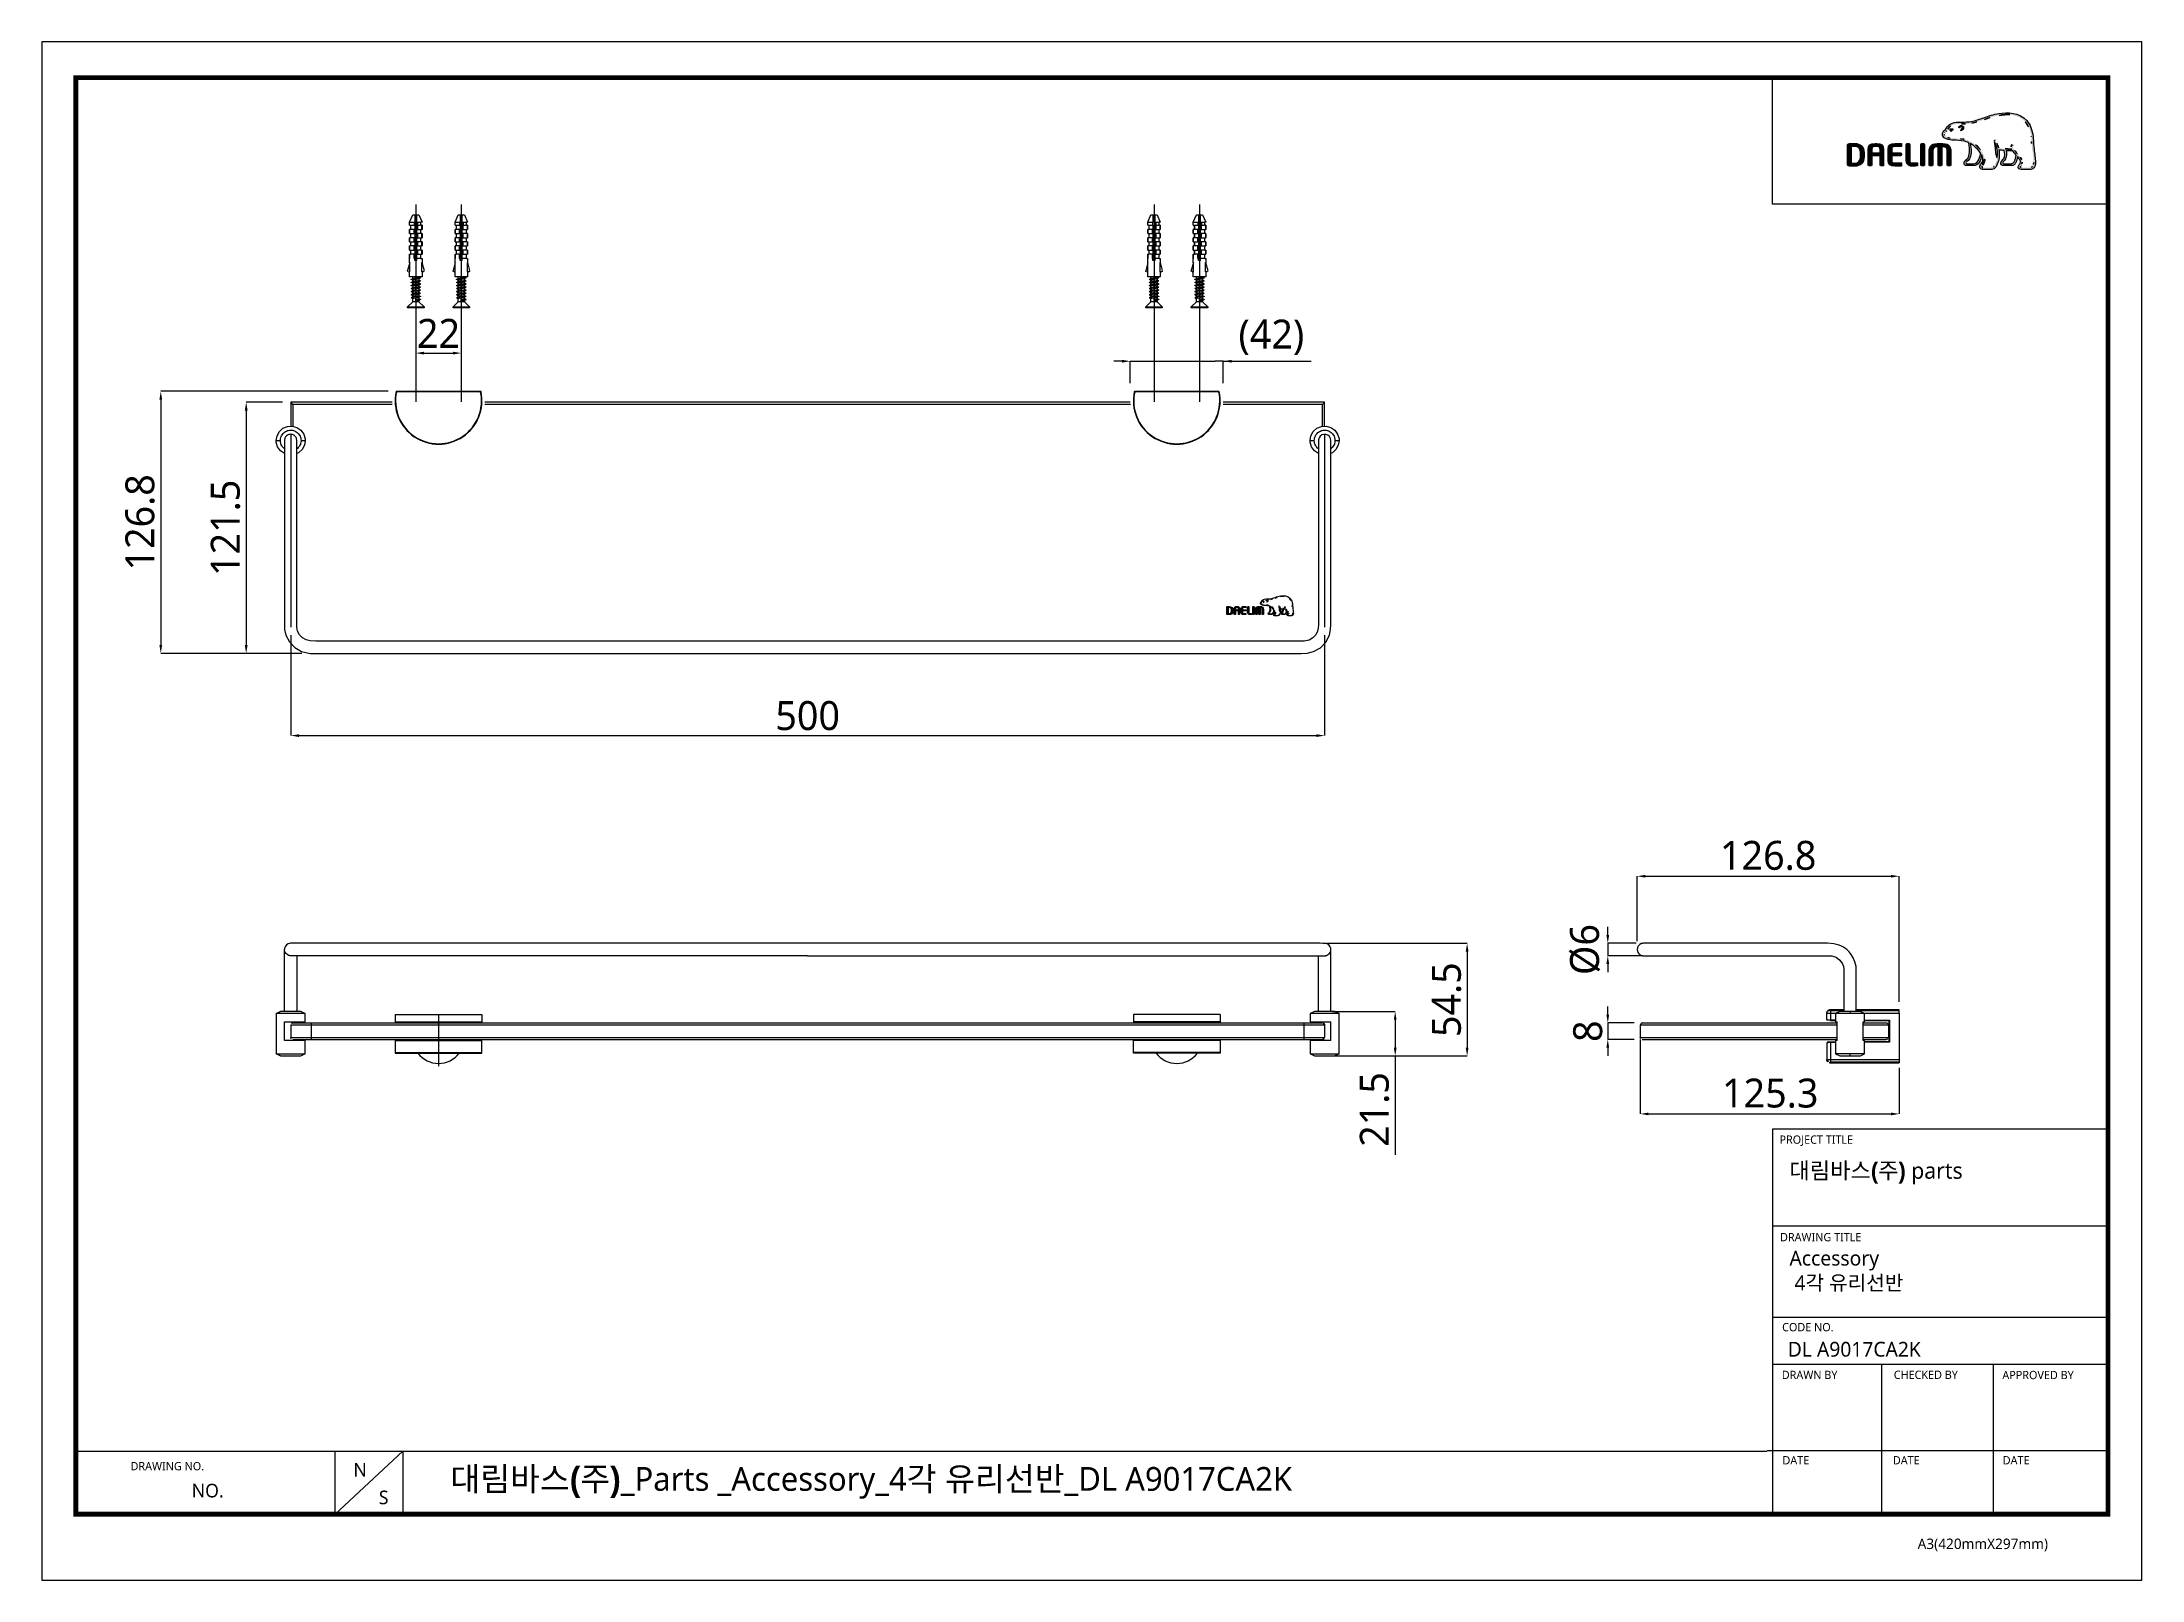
# Model space of a CAD drawing. Extents: x 16296677030 to 16296678045, y -37409617949 to -37409617205.
import ezdxf

# ---------------------------------------------------------------- set-up
doc = ezdxf.new("R2010")
doc.units = 0
doc.header["$LTSCALE"] = 10
doc.header["$MEASUREMENT"] = 0
doc.header["$PDMODE"] = 3
doc.header["$PDSIZE"] = -10
doc.linetypes.add('CENTER', pattern=[50.8, 31.75, -6.35, 6.35, -6.35])
doc.layers.get('0').update_dxf_attribs({"linetype": 'CONTINUOUS'})
doc.layers.get('DEFPOINTS').update_dxf_attribs({"linetype": 'CONTINUOUS'})
doc.layers.add('IGES_LEVEL_0_-_VISIBLE', color=253, linetype='CONTINUOUS')
doc.layers.add('IGES_LEVEL_0_-_VISIBLETAN2', color=253, linetype='CONTINUOUS')
doc.layers.add('레이어 1', color=7, linetype='CONTINUOUS', lineweight=0)
doc.styles.add('Daelim Dimension', font='NanumGothic.ttf')
doc.dimstyles.new('DEFAULT', dxfattribs={"dimscale": 2, "dimtxt": 2, "dimasz": 2, "dimexe": 0, "dimexo": 2, "dimgap": 1, "dimtad": 1, "dimdec": 1, "dimzin": 9, "dimdsep": 46, "dimtxsty": 'Daelim Dimension', "dimcen": 0.5, "dimclrd": 252, "dimclre": 252, "dimclrt": 3, "dimadec": 1, "dimazin": 0, "dimtfac": 1, "dimtdec": 1, "dimtix": 1, "dimtmove": 0, "dimatfit": 3, "dimfxl": 1, "dimtolj": 1, "dimtzin": 1, "dimlwd": 9, "dimlwe": 9, "dimarcsym": 0})

msp = doc.modelspace()

# ---------------------------------------------------------------- texts
at = {"color": 5, "ltscale": 40, "style": 'Daelim Dimension'}
for s, height, p in [('PROJECT TITLE', 4.00765758, (16296677869.795259, -37409617738.267517)), ('DRAWING TITLE', 4.00765758, (16296677870.05221, -37409617785.435501)), ('CODE NO.', 4.0076576, (16296677871.05722, -37409617828.993797)), ('DRAWN BY', 4.0076576, (16296677870.900061, -37409617852.094887)), ('CHECKED BY', 4.0076576, (16296677925.04793, -37409617852.023819)), ('APPROVED BY', 4.00765758, (16296677977.56282, -37409617852.153267)), ('DATE', 4.0076576, (16296677871.213091, -37409617893.400574)), ('DATE', 4.0076576, (16296677924.621771, -37409617893.400574)), ('DATE', 4.0076576, (16296677977.74711, -37409617893.400574)), ('DRAWING NO.', 4.00765758, (16296677072.344049, -37409617896.240311)), ('A3(420mmX297mm)', 5.05809927, (16296677936.60301, -37409617934.340477))]:
    msp.add_text(s, height=height, dxfattribs=at).set_placement(p)
at = {"attachment_point": 1, "style": 'Daelim Dimension'}
for s, insert, char_height, width in [('{\\fPretendard Variable SemiBold|b0|i0|c129|p2;\\C7;대림바스(주)} parts', (16296677874.56218, -37409617747.318367), 7.85616123, 126.26628788), (' Accessory\\P  4각 유리선반', (16296677872.20402, -37409617790.039719), 7.154784, 110.87303948), ('DL A9017CA2K', (16296677873.79859, -37409617834.102997), 7.154784, 120.40769861), ('N', (16296677180.12129, -37409617892.719429), 6.558433, 9.15300448), ('NO.', (16296677101.937851, -37409617902.795013), 6.5584328, 41.14335375), ('S', (16296677192.42779, -37409617906.087181), 6.558433, 9.15300448)]:
    msp.add_mtext(s, dxfattribs=dict(at, insert=insert, char_height=char_height, width=width))
at = {"color": 2, "insert": (16296677227.04479, -37409617894.660744), "char_height": 11.49876, "width": 546.05760711, "attachment_point": 1, "style": 'Daelim Dimension'}
msp.add_mtext('{\\fPretendard Variable SemiBold|b0|i0|c129|p2;대림바스(주)}_Parts _Accessory_4{\\fGulim|b0|i0|c129|p50;각 유리선반}_DL A9017CA2K', dxfattribs=at)

# ---------------------------------------------------------------- blocks, each defined once
blk = doc.blocks.new('*D7')
at = {"color": 5, "lineweight": 9, "transparency": 16777216}
for p, q in [((16296677145.81059, -37409617379.52942), (16296677128.28568, -37409617379.52942)), ((16296677128.28568, -37409617383.52942), (16296677128.28568, -37409617497.01229)), ((16296677155.14242, -37409617501.01229), (16296677128.28568, -37409617501.01229))]:
    blk.add_line(p, q, dxfattribs=at)
at = {"color": 5, "transparency": 16777216}
for points in [[(16296677127.61902, -37409617383.52942), (16296677128.95235, -37409617383.52942), (16296677128.28568, -37409617379.52942)], [(16296677127.61902, -37409617497.01229), (16296677128.95235, -37409617497.01229), (16296677128.28568, -37409617501.01229)]]:
    blk.add_solid(points, dxfattribs=at)
at = {"layer": 'DEFPOINTS', "color": 0, "transparency": 16777216}
for p in [(16296677149.81059, -37409617379.52942), (16296677128.28568, -37409617501.01229), (16296677159.14242, -37409617501.01229)]:
    blk.add_point(p, dxfattribs=at)
at = {"color": 7, "transparency": 16777216, "insert": (16296677118.30427, -37409617440.27084), "char_height": 14, "attachment_point": 5, "rotation": 90, "style": 'Daelim Dimension'}
blk.add_mtext('\\A1;121.5', dxfattribs=at)
blk = doc.blocks.new('*D8')
at = {"color": 5, "lineweight": 9, "transparency": 16777216}
for p, q in [((16296677149.810579, -37409617492.266418), (16296677149.810579, -37409617540.79953)), ((16296677649.810579, -37409617492.266418), (16296677649.810579, -37409617540.79953)), ((16296677153.810579, -37409617540.79953), (16296677645.810579, -37409617540.79953))]:
    blk.add_line(p, q, dxfattribs=at)
at = {"color": 5, "transparency": 16777216}
for points in [[(16296677153.810579, -37409617540.132874), (16296677153.810579, -37409617541.466187), (16296677149.810579, -37409617540.79953)], [(16296677645.810579, -37409617540.132874), (16296677645.810579, -37409617541.466187), (16296677649.810579, -37409617540.79953)]]:
    blk.add_solid(points, dxfattribs=at)
at = {"layer": 'DEFPOINTS', "color": 0, "transparency": 16777216}
for p in [(16296677149.810579, -37409617488.266418), (16296677649.810579, -37409617488.266418), (16296677649.810579, -37409617540.79953)]:
    blk.add_point(p, dxfattribs=at)
at = {"color": 7, "transparency": 16777216, "insert": (16296677399.810579, -37409617531.198669), "char_height": 14, "attachment_point": 5, "style": 'Daelim Dimension'}
blk.add_mtext('\\A1;500', dxfattribs=at)
blk = doc.blocks.new('*D9')
at = {"color": 5, "lineweight": 9, "transparency": 16777216}
for p, q in [((16296677650.729179, -37409617641.293091), (16296677718.721411, -37409617641.293091)), ((16296677718.721411, -37409617645.293091), (16296677718.721411, -37409617691.789574)), ((16296677656.810591, -37409617695.789574), (16296677718.721411, -37409617695.789574))]:
    blk.add_line(p, q, dxfattribs=at)
at = {"color": 5, "transparency": 16777216}
for points in [[(16296677718.054741, -37409617645.293091), (16296677719.388069, -37409617645.293091), (16296677718.721411, -37409617641.293091)], [(16296677718.054741, -37409617691.789574), (16296677719.388069, -37409617691.789574), (16296677718.721411, -37409617695.789574)]]:
    blk.add_solid(points, dxfattribs=at)
at = {"layer": 'DEFPOINTS', "color": 0, "transparency": 16777216}
for p in [(16296677646.729179, -37409617641.293091), (16296677652.810591, -37409617695.789574), (16296677718.721411, -37409617695.789574)]:
    blk.add_point(p, dxfattribs=at)
at = {"color": 7, "transparency": 16777216, "insert": (16296677708.82011, -37409617668.541313), "char_height": 14, "attachment_point": 5, "rotation": 90, "style": 'Daelim Dimension'}
blk.add_mtext('\\A1;54.5', dxfattribs=at)
blk = doc.blocks.new('*D10')
at = {"color": 5, "lineweight": 9, "transparency": 16777216}
for p, q in [((16296677653.807449, -37409617674.289574), (16296677683.94598, -37409617674.289574)), ((16296677683.94598, -37409617678.289574), (16296677683.94598, -37409617691.789574)), ((16296677653.80592, -37409617695.789574), (16296677683.94598, -37409617695.789574)), ((16296677683.94598, -37409617695.789574), (16296677683.94598, -37409617743.566391))]:
    blk.add_line(p, q, dxfattribs=at)
at = {"color": 5, "transparency": 16777216}
for points in [[(16296677683.27932, -37409617678.289574), (16296677684.61265, -37409617678.289574), (16296677683.94598, -37409617674.289574)], [(16296677683.27932, -37409617691.789574), (16296677684.61265, -37409617691.789574), (16296677683.94598, -37409617695.789574)]]:
    blk.add_solid(points, dxfattribs=at)
at = {"layer": 'DEFPOINTS', "color": 0, "transparency": 16777216}
for p in [(16296677649.807449, -37409617674.289574), (16296677683.94598, -37409617674.289574), (16296677649.80592, -37409617695.789574)]:
    blk.add_point(p, dxfattribs=at)
at = {"color": 7, "transparency": 16777216, "insert": (16296677673.964569, -37409617721.677971), "char_height": 14, "attachment_point": 5, "rotation": 90, "style": 'Daelim Dimension'}
blk.add_mtext('\\A1;21.5', dxfattribs=at)
blk = doc.blocks.new('*D11')
at = {"color": 5, "lineweight": 9, "transparency": 16777216}
for p, q in [((16296677786.750389, -37409617675.789574), (16296677786.750389, -37409617671.789574)), ((16296677799.437929, -37409617679.789574), (16296677786.750389, -37409617679.789574)), ((16296677786.750389, -37409617679.789574), (16296677786.750389, -37409617687.789574)), ((16296677799.437929, -37409617687.789574), (16296677786.750389, -37409617687.789574)), ((16296677786.750389, -37409617691.789574), (16296677786.750389, -37409617695.789574))]:
    blk.add_line(p, q, dxfattribs=at)
at = {"color": 5, "transparency": 16777216}
for points in [[(16296677786.083719, -37409617675.789574), (16296677787.417061, -37409617675.789574), (16296677786.750389, -37409617679.789574)], [(16296677786.083719, -37409617691.789574), (16296677787.417061, -37409617691.789574), (16296677786.750389, -37409617687.789574)]]:
    blk.add_solid(points, dxfattribs=at)
at = {"layer": 'DEFPOINTS', "color": 0, "transparency": 16777216}
for p in [(16296677786.750389, -37409617687.789574), (16296677803.437929, -37409617679.789574), (16296677803.437929, -37409617687.789574)]:
    blk.add_point(p, dxfattribs=at)
at = {"color": 7, "transparency": 16777216, "insert": (16296677777.12949, -37409617683.789558), "char_height": 14, "attachment_point": 5, "rotation": 90, "style": 'Daelim Dimension'}
blk.add_mtext('\\A1;8', dxfattribs=at)
blk = doc.blocks.new('*D12')
at = {"color": 5, "lineweight": 9, "transparency": 16777216}
for p, q in [((16296677786.750389, -37409617637.289574), (16296677786.750389, -37409617633.289574)), ((16296677800.43425, -37409617641.289574), (16296677786.750389, -37409617641.289574)), ((16296677786.750389, -37409617641.289574), (16296677786.750389, -37409617647.289574)), ((16296677802.57218, -37409617647.289574), (16296677786.750389, -37409617647.289574)), ((16296677786.750389, -37409617651.289574), (16296677786.750389, -37409617655.289574))]:
    blk.add_line(p, q, dxfattribs=at)
at = {"color": 5, "transparency": 16777216}
for points in [[(16296677786.083719, -37409617637.289574), (16296677787.417061, -37409617637.289574), (16296677786.750389, -37409617641.289574)], [(16296677786.083719, -37409617651.289574), (16296677787.417061, -37409617651.289574), (16296677786.750389, -37409617647.289574)]]:
    blk.add_solid(points, dxfattribs=at)
at = {"layer": 'DEFPOINTS', "color": 0, "transparency": 16777216}
for p in [(16296677786.750389, -37409617647.289574), (16296677804.43425, -37409617641.289574), (16296677806.57218, -37409617647.289574)]:
    blk.add_point(p, dxfattribs=at)
at = {"color": 7, "transparency": 16777216, "insert": (16296677775.8076, -37409617644.289558), "char_height": 14, "attachment_point": 5, "rotation": 90, "style": 'Daelim Dimension'}
blk.add_mtext('\\A1;%%c6', dxfattribs=at)
blk = doc.blocks.new('*D13')
at = {"color": 5, "lineweight": 9, "transparency": 16777216}
for p, q in [((16296677802.437929, -37409617687.789551), (16296677802.437929, -37409617723.838226)), ((16296677927.691071, -37409617701.529091), (16296677927.691071, -37409617723.838226)), ((16296677806.437929, -37409617723.838226), (16296677923.691071, -37409617723.838226))]:
    blk.add_line(p, q, dxfattribs=at)
at = {"color": 5, "transparency": 16777216}
for points in [[(16296677806.437929, -37409617723.171562), (16296677806.437929, -37409617724.50489), (16296677802.437929, -37409617723.838226)], [(16296677923.691071, -37409617723.171562), (16296677923.691071, -37409617724.50489), (16296677927.691071, -37409617723.838226)]]:
    blk.add_solid(points, dxfattribs=at)
at = {"layer": 'DEFPOINTS', "color": 0, "transparency": 16777216}
for p in [(16296677802.437929, -37409617683.789551), (16296677927.691071, -37409617697.529091), (16296677927.691071, -37409617723.838226)]:
    blk.add_point(p, dxfattribs=at)
at = {"color": 7, "transparency": 16777216, "insert": (16296677865.30554, -37409617713.856827), "char_height": 14, "attachment_point": 5, "style": 'Daelim Dimension'}
blk.add_mtext('\\A1;125.3', dxfattribs=at)
blk = doc.blocks.new('*D14')
at = {"color": 5, "lineweight": 9, "transparency": 16777216}
for p, q in [((16296677551.805361, -37409617359.660553), (16296677547.805361, -37409617359.660553)), ((16296677555.805361, -37409617370.27626), (16296677555.805361, -37409617359.660553)), ((16296677555.805361, -37409617359.660553), (16296677559.805361, -37409617359.660553)), ((16296677559.805361, -37409617359.660553), (16296677596.805361, -37409617359.660553)), ((16296677600.805361, -37409617359.660553), (16296677596.805361, -37409617359.660553)), ((16296677600.805361, -37409617370.27626), (16296677600.805361, -37409617359.660553)), ((16296677600.805361, -37409617359.660553), (16296677643.314659, -37409617359.660553)), ((16296677604.805361, -37409617359.660553), (16296677608.805361, -37409617359.660553))]:
    blk.add_line(p, q, dxfattribs=at)
at = {"color": 5, "transparency": 16777216}
for points in [[(16296677551.805361, -37409617358.993881), (16296677551.805361, -37409617360.327209), (16296677555.805361, -37409617359.660553)], [(16296677604.805361, -37409617358.993881), (16296677604.805361, -37409617360.327209), (16296677600.805361, -37409617359.660553)]]:
    blk.add_solid(points, dxfattribs=at)
at = {"layer": 'DEFPOINTS', "color": 0, "transparency": 16777216}
for p in [(16296677600.805361, -37409617359.660553), (16296677555.805361, -37409617374.27626), (16296677600.805361, -37409617374.27626)]:
    blk.add_point(p, dxfattribs=at)
at = {"color": 7, "transparency": 16777216, "insert": (16296677624.060011, -37409617348.066841), "char_height": 14, "attachment_point": 5, "style": 'Daelim Dimension'}
blk.add_mtext('\\A1;(42)', dxfattribs=at)
blk = doc.blocks.new('*D15')
at = {"color": 5, "lineweight": 9, "transparency": 16777216}
for p, q in [((16296677210.305361, -37409617351.736961), (16296677210.305361, -37409617355.736961)), ((16296677232.305361, -37409617351.736961), (16296677232.305361, -37409617355.736961)), ((16296677214.305361, -37409617355.736961), (16296677228.305361, -37409617355.736961))]:
    blk.add_line(p, q, dxfattribs=at)
at = {"color": 5, "transparency": 16777216}
for points in [[(16296677214.305361, -37409617355.070297), (16296677214.305361, -37409617356.403633), (16296677210.305361, -37409617355.736961)], [(16296677228.305361, -37409617355.070297), (16296677228.305361, -37409617356.403633), (16296677232.305361, -37409617355.736961)]]:
    blk.add_solid(points, dxfattribs=at)
at = {"layer": 'DEFPOINTS', "color": 0, "transparency": 16777216}
for p in [(16296677210.305361, -37409617355.736961), (16296677232.305361, -37409617355.736961), (16296677232.305361, -37409617355.736961)]:
    blk.add_point(p, dxfattribs=at)
at = {"color": 7, "transparency": 16777216, "insert": (16296677221.305361, -37409617346.186172), "char_height": 14, "attachment_point": 5, "style": 'Daelim Dimension'}
blk.add_mtext('\\A1;22', dxfattribs=at)
blk = doc.blocks.new('*D16')
at = {"color": 5, "lineweight": 9, "transparency": 16777216}
for p, q in [((16296677196.96644, -37409617374.22942), (16296677086.96771, -37409617374.22942)), ((16296677086.96771, -37409617378.22942), (16296677086.96771, -37409617497.01229)), ((16296677155.14242, -37409617501.01229), (16296677086.96771, -37409617501.01229))]:
    blk.add_line(p, q, dxfattribs=at)
at = {"color": 5, "transparency": 16777216}
for points in [[(16296677086.30104, -37409617378.22942), (16296677087.63438, -37409617378.22942), (16296677086.96771, -37409617374.22942)], [(16296677086.30104, -37409617497.01229), (16296677087.63438, -37409617497.01229), (16296677086.96771, -37409617501.01229)]]:
    blk.add_solid(points, dxfattribs=at)
at = {"layer": 'DEFPOINTS', "color": 0, "transparency": 16777216}
for p in [(16296677200.96644, -37409617374.22942), (16296677086.96771, -37409617501.01229), (16296677159.14242, -37409617501.01229)]:
    blk.add_point(p, dxfattribs=at)
at = {"color": 7, "transparency": 16777216, "insert": (16296677076.9863, -37409617437.62085), "char_height": 14, "attachment_point": 5, "rotation": 90, "style": 'Daelim Dimension'}
blk.add_mtext('\\A1;126.8', dxfattribs=at)
blk = doc.blocks.new('*D17')
at = {"color": 5, "lineweight": 9, "transparency": 16777216}
for p, q in [((16296677800.93792, -37409617640.289551), (16296677800.93792, -37409617608.84697)), ((16296677804.93792, -37409617608.84697), (16296677923.691071, -37409617608.84697)), ((16296677927.691071, -37409617669.547821), (16296677927.691071, -37409617608.84697))]:
    blk.add_line(p, q, dxfattribs=at)
at = {"color": 5, "transparency": 16777216}
for points in [[(16296677804.93792, -37409617608.180313), (16296677804.93792, -37409617609.513634), (16296677800.93792, -37409617608.84697)], [(16296677923.691071, -37409617608.180313), (16296677923.691071, -37409617609.513634), (16296677927.691071, -37409617608.84697)]]:
    blk.add_solid(points, dxfattribs=at)
at = {"layer": 'DEFPOINTS', "color": 0, "transparency": 16777216}
for p in [(16296677927.691071, -37409617608.84697), (16296677800.93792, -37409617644.289551), (16296677927.691071, -37409617673.547821)]:
    blk.add_point(p, dxfattribs=at)
at = {"color": 7, "transparency": 16777216, "insert": (16296677864.314501, -37409617598.86557), "char_height": 14, "attachment_point": 5, "style": 'Daelim Dimension'}
blk.add_mtext('\\A1;126.8', dxfattribs=at)

# ---------------------------------------------------------------- dimensions: what is measured, and where the dimension line sits
at = {"color": 5}
for base, p1, p2, text, picture, middle in [((16296677232.305361, -37409617355.736961), (16296677210.305361, -37409617355.736961), (16296677232.305361, -37409617355.736961), '22', '*D15', (16296677221.305361, -37409617355.736961)), ((16296677600.805361, -37409617359.660553), (16296677555.805361, -37409617374.27626), (16296677600.805361, -37409617374.27626), '(42)', '*D14', (16296677624.060011, -37409617359.660553))]:
    dim = msp.add_linear_dim(base=base, p1=p1, p2=p2, text=text, dimstyle='DEFAULT', override={"dimtxt": 7, "dimclrd": 5, "dimclre": 5, "dimclrt": 7}, dxfattribs=at)
    dim.commit()
    dim.dimension.update_dxf_attribs({"geometry": picture, "text_midpoint": middle, "dimtype": 160})
for base, p1, picture, middle in [((16296677086.96771, -37409617501.012291), (16296677200.966431, -37409617374.229408), '*D16', (16296677076.9863, -37409617437.62085)), ((16296677128.285681, -37409617501.012291), (16296677149.810579, -37409617379.529404), '*D7', (16296677118.30427, -37409617440.270844))]:
    dim = msp.add_linear_dim(base=base, p1=p1, p2=(16296677159.14241, -37409617501.012283), angle=90, dimstyle='DEFAULT', override={"dimtxt": 7, "dimclrd": 5, "dimclre": 5, "dimclrt": 7}, dxfattribs=at)
    dim.commit()
    dim.dimension.update_dxf_attribs({"geometry": picture, "text_midpoint": middle})
for base, p1, p2, picture, middle in [((16296677649.810579, -37409617540.79953), (16296677149.810579, -37409617488.266418), (16296677649.810579, -37409617488.266418), '*D8', (16296677399.810579, -37409617531.198669)), ((16296677927.691071, -37409617608.84697), (16296677800.93792, -37409617644.289551), (16296677927.691071, -37409617673.547821), '*D17', (16296677864.314501, -37409617598.86557))]:
    dim = msp.add_linear_dim(base=base, p1=p1, p2=p2, dimstyle='DEFAULT', override={"dimtxt": 7, "dimclrd": 5, "dimclre": 5, "dimclrt": 7}, dxfattribs=at)
    dim.commit()
    dim.dimension.update_dxf_attribs({"geometry": picture, "text_midpoint": middle})
dim = msp.add_linear_dim(base=(16296677786.750389, -37409617647.289574), p1=(16296677804.43425, -37409617641.289551), p2=(16296677806.57217, -37409617647.289551), angle=90, text='%%c<>', dimstyle='DEFAULT', override={"dimtxt": 7, "dimclrd": 5, "dimclre": 5, "dimclrt": 7}, dxfattribs=at)
dim.commit()
dim.dimension.update_dxf_attribs({"geometry": '*D12', "text_midpoint": (16296677786.75038, -37409617644.289558), "dimtype": 160})
for base, p1, p2, picture, middle in [((16296677718.721411, -37409617695.789574), (16296677646.72917, -37409617641.293083), (16296677652.810579, -37409617695.789551), '*D9', (16296677718.72139, -37409617668.541313)), ((16296677683.94598, -37409617674.289574), (16296677649.80591, -37409617695.789551), (16296677649.80744, -37409617674.289551), '*D10', (16296677683.945971, -37409617721.677971)), ((16296677786.750389, -37409617687.789574), (16296677803.437929, -37409617679.789551), (16296677803.437929, -37409617687.789551), '*D11', (16296677786.75038, -37409617683.789558))]:
    dim = msp.add_linear_dim(base=base, p1=p1, p2=p2, angle=90, dimstyle='DEFAULT', override={"dimtxt": 7, "dimclrd": 5, "dimclre": 5, "dimclrt": 7}, dxfattribs=at)
    dim.commit()
    dim.dimension.update_dxf_attribs({"geometry": picture, "text_midpoint": middle, "dimtype": 160})
dim = msp.add_linear_dim(base=(16296677927.691071, -37409617723.838226), p1=(16296677802.437929, -37409617683.789551), p2=(16296677927.691071, -37409617697.529091), dimstyle='DEFAULT', override={"dimtxt": 7, "dimclrd": 5, "dimclre": 5, "dimclrt": 7}, dxfattribs=at)
dim.commit()
dim.dimension.update_dxf_attribs({"geometry": '*D13', "text_midpoint": (16296677865.30554, -37409617723.838226), "dimtype": 160})

# ---------------------------------------------------------------- hatches: boundary and pattern name
at = {"layer": '레이어 1'}
h = msp.add_hatch(color=5, dxfattribs=at)
h.dxf.hatch_style = 1
edge = h.paths.add_edge_path(flags=16)
edge.add_spline(control_points=[(16296677992.149111, -37409617265.471802), (16296677991.70665, -37409617265.961617), (16296677991.1506, -37409617265.966003), (16296677991.126539, -37409617265.966003), (16296677991.126539, -37409617265.966003), (16296677986.672331, -37409617265.966003), (16296677986.672331, -37409617265.966003), (16296677986.508671, -37409617265.966003), (16296677986.383631, -37409617265.924973), (16296677986.30265, -37409617265.845032), (16296677986.23506, -37409617265.778816), (16296677986.202221, -37409617265.678123), (16296677986.202221, -37409617265.553337), (16296677986.202221, -37409617265.302147), (16296677986.38558, -37409617265.071213), (16296677986.580391, -37409617264.826027), (16296677986.76099, -37409617264.594002), (16296677986.93256, -37409617264.374001), (16296677987.028601, -37409617264.103653), (16296677987.272409, -37409617263.447479), (16296677987.24749, -37409617262.747513), (16296677986.95636, -37409617262.130753), (16296677986.43042, -37409617261.014847), (16296677985.650049, -37409617260.138138), (16296677984.893721, -37409617259.290962), (16296677984.893721, -37409617259.290962), (16296677984.63759, -37409617259.009666), (16296677984.63759, -37409617259.006943), (16296677983.654421, -37409617257.911331), (16296677982.638399, -37409617256.777908), (16296677982.558241, -37409617255.241203), (16296677982.539909, -37409617254.93692), (16296677982.39926, -37409617254.753036), (16296677982.203621, -37409617254.761253), (16296677982.203621, -37409617254.761253), (16296677981.915449, -37409617254.899681), (16296677981.90918, -37409617254.899681), (16296677981.8312, -37409617254.985626), (16296677981.787689, -37409617255.113663), (16296677981.787689, -37409617255.26091), (16296677981.787689, -37409617255.26091), (16296677981.79015, -37409617255.312866), (16296677981.79015, -37409617255.313438), (16296677981.829559, -37409617255.868912), (16296677981.96199, -37409617256.413986), (16296677982.19486, -37409617256.979843), (16296677982.19486, -37409617256.979843), (16296677982.21759, -37409617257.036781), (16296677982.21759, -37409617257.036781), (16296677982.21759, -37409617257.036781), (16296677982.157351, -37409617257.038948), (16296677982.157351, -37409617257.038948), (16296677979.297871, -37409617257.152252), (16296677976.49452, -37409617256.61264), (16296677975.670059, -37409617256.413986), (16296677975.161631, -37409617254.368294), (16296677974.336929, -37409617253.012169), (16296677974.30134, -37409617252.954697), (16296677974.23731, -37409617252.848541), (16296677974.13497, -37409617252.766983), (16296677974.036461, -37409617252.738533), (16296677974.036461, -37409617252.738533), (16296677973.79565, -37409617252.774643), (16296677973.766109, -37409617252.778481), (16296677973.745871, -37409617252.808578), (16296677973.70372, -37409617252.865494), (16296677973.610689, -37409617252.99028), (16296677973.610689, -37409617252.99028), (16296677973.59922, -37409617253.090424), (16296677973.59922, -37409617253.090424), (16296677973.59922, -37409617253.090424), (16296677973.675249, -37409617253.359673), (16296677973.675249, -37409617253.359673), (16296677973.737659, -37409617253.467491), (16296677975.205959, -37409617256.039658), (16296677975.205959, -37409617259.446404), (16296677975.205959, -37409617261.547897), (16296677974.65377, -37409617263.530632), (16296677973.56472, -37409617265.338837), (16296677973.304489, -37409617265.772789), (16296677972.96163, -37409617265.966003), (16296677972.451599, -37409617265.966003), (16296677972.451599, -37409617265.966003), (16296677968.060829, -37409617265.966003), (16296677968.060829, -37409617265.966003), (16296677967.915279, -37409617265.966003), (16296677967.61154, -37409617265.863663), (16296677967.61154, -37409617265.546227), (16296677967.61154, -37409617265.371109), (16296677967.7738, -37409617265.083794), (16296677968.04417, -37409617264.781158), (16296677969.87393, -37409617262.74369), (16296677968.818279, -37409617259.56131), (16296677967.063471, -37409617257.464737), (16296677965.368549, -37409617255.442581), (16296677962.60239, -37409617252.897781), (16296677959.050631, -37409617252.265678), (16296677957.79191, -37409617252.045708), (16296677955.72353, -37409617251.923126), (16296677954.052971, -37409617251.824028), (16296677954.052971, -37409617251.824028), (16296677952.364389, -37409617251.723892), (16296677952.364389, -37409617251.723892), (16296677951.497789, -37409617251.657677), (16296677950.06559, -37409617251.124641), (16296677949.62969, -37409617250.299332), (16296677949.445539, -37409617249.957298), (16296677949.46633, -37409617249.610352), (16296677949.69726, -37409617249.211403), (16296677949.842581, -37409617248.970612), (16296677950.042061, -37409617248.763741), (16296677950.29298, -37409617248.511978), (16296677950.570431, -37409617248.231239), (16296677950.85585, -37409617247.940643), (16296677951.07806, -37409617247.557549), (16296677951.07806, -37409617247.557549), (16296677951.14179, -37409617247.437714), (16296677951.14179, -37409617247.437714), (16296677951.98978, -37409617245.815598), (16296677953.73665, -37409617244.959106), (16296677956.335911, -37409617244.890182), (16296677956.335911, -37409617244.890182), (16296677957.801781, -37409617244.873756), (16296677957.801781, -37409617244.873756), (16296677959.41128, -37409617244.865547), (16296677961.23753, -37409617244.856247), (16296677962.7381, -37409617244.53334), (16296677964.845631, -37409617244.080208), (16296677966.959999, -37409617243.357811), (16296677968.82592, -37409617242.721909), (16296677968.82592, -37409617242.721909), (16296677968.88558, -37409617242.702209), (16296677968.88558, -37409617242.702209), (16296677971.193411, -37409617241.913048), (16296677973.58004, -37409617241.097038), (16296677976.019751, -37409617240.699738), (16296677979.92424, -37409617240.053421), (16296677985.286079, -37409617240.074753), (16296677988.659451, -37409617243.861847), (16296677990.218639, -37409617245.615273), (16296677991.179079, -37409617248.026558), (16296677991.50963, -37409617251.03051), (16296677991.50963, -37409617251.03051), (16296677991.497061, -37409617251.020668), (16296677991.485531, -37409617251.010269), (16296677991.512341, -37409617251.069893), (16296677991.53754, -37409617251.407043), (16296677991.67654, -37409617253.318092), (16296677991.716499, -37409617254.236954), (16296677991.75865, -37409617255.186996), (16296677991.99888, -37409617256.94976), (16296677991.99888, -37409617256.94976), (16296677992.679689, -37409617262.84491), (16296677992.679689, -37409617262.84491), (16296677992.679689, -37409617262.84491), (16296677992.720181, -37409617263.561302), (16296677992.720181, -37409617263.561302), (16296677992.720181, -37409617264.407387), (16296677992.528641, -37409617265.050423), (16296677992.149111, -37409617265.471802)], knot_values=[0, 0, 0, 0, 1, 1, 1, 2, 2, 2, 3, 3, 3, 4, 4, 4, 5, 5, 5, 6, 6, 6, 7, 7, 7, 8, 8, 8, 9, 9, 9, 10, 10, 10, 11, 11, 11, 12, 12, 12, 13, 13, 13, 14, 14, 14, 15, 15, 15, 16, 16, 16, 17, 17, 17, 18, 18, 18, 19, 19, 19, 20, 20, 20, 21, 21, 21, 22, 22, 22, 23, 23, 23, 24, 24, 24, 25, 25, 25, 26, 26, 26, 27, 27, 27, 28, 28, 28, 29, 29, 29, 30, 30, 30, 31, 31, 31, 32, 32, 32, 33, 33, 33, 34, 34, 34, 35, 35, 35, 36, 36, 36, 37, 37, 37, 38, 38, 38, 39, 39, 39, 40, 40, 40, 41, 41, 41, 42, 42, 42, 43, 43, 43, 44, 44, 44, 45, 45, 45, 46, 46, 46, 47, 47, 47, 48, 48, 48, 49, 49, 49, 50, 50, 50, 51, 51, 51, 52, 52, 52, 53, 53, 53, 53], degree=3, periodic=0)
edge = h.paths.add_edge_path(flags=16)
edge.add_spline(control_points=[(16296677981.85227, -37409617264.197762), (16296677981.85227, -37409617264.197762), (16296677978.218679, -37409617264.197762), (16296677978.218679, -37409617264.197762), (16296677977.94997, -37409617264.197762), (16296677977.73764, -37409617263.983238), (16296677977.73764, -37409617263.709587), (16296677977.73764, -37409617263.518608), (16296677977.90345, -37409617263.27562), (16296677978.060261, -37409617263.108704), (16296677978.799351, -37409617262.401093), (16296677979.55538, -37409617261.426964), (16296677979.55538, -37409617259.577728), (16296677979.55538, -37409617259.577728), (16296677979.508591, -37409617258.737671), (16296677979.508591, -37409617258.734413), (16296677979.508591, -37409617258.734413), (16296677979.37505, -37409617257.917297), (16296677979.37505, -37409617257.917297), (16296677979.37505, -37409617257.917297), (16296677979.36574, -37409617257.86586), (16296677979.36574, -37409617257.86586), (16296677979.36574, -37409617257.86586), (16296677979.419371, -37409617257.869713), (16296677979.419371, -37409617257.869713), (16296677980.09691, -37409617257.918404), (16296677981.415279, -37409617257.99176), (16296677982.67399, -37409617257.932091), (16296677982.993589, -37409617258.440514), (16296677983.508579, -37409617259.09449), (16296677984.260521, -37409617259.965736), (16296677984.226021, -37409617260.399193), (16296677983.867029, -37409617264.197762), (16296677981.85227, -37409617264.197762)], knot_values=[0, 0, 0, 0, 1, 1, 1, 2, 2, 2, 3, 3, 3, 4, 4, 4, 5, 5, 5, 6, 6, 6, 7, 7, 7, 8, 8, 8, 9, 9, 9, 10, 10, 10, 11, 11, 11, 11], degree=3, periodic=0)
edge = h.paths.add_edge_path(flags=16)
edge.add_spline(control_points=[(16296677963.619749, -37409617264.197762), (16296677963.619749, -37409617264.197762), (16296677960.4303, -37409617264.197762), (16296677960.4303, -37409617264.197762), (16296677960.191139, -37409617264.197762), (16296677959.93391, -37409617264.000748), (16296677959.93391, -37409617263.709587), (16296677959.93391, -37409617263.53286), (16296677960.082211, -37409617263.313927), (16296677960.352579, -37409617263.096649), (16296677961.15979, -37409617262.453621), (16296677962.38294, -37409617261.480568), (16296677962.51539, -37409617258.794022), (16296677962.51539, -37409617258.794022), (16296677962.533701, -37409617258.061241), (16296677962.533701, -37409617258.061241), (16296677962.533701, -37409617256.918556), (16296677962.271851, -37409617255.53891), (16296677962.023411, -37409617254.305923), (16296677962.023411, -37409617254.305923), (16296677961.98288, -37409617254.180054), (16296677961.98288, -37409617254.180054), (16296677961.98288, -37409617254.180054), (16296677962.08742, -37409617254.261589), (16296677962.08742, -37409617254.261589), (16296677962.562981, -37409617254.554359), (16296677965.16799, -37409617256.319847), (16296677967.01668, -37409617258.928146), (16296677966.86343, -37409617260.162758), (16296677966.167299, -37409617264.197762), (16296677963.619749, -37409617264.197762)], knot_values=[0, 0, 0, 0, 1, 1, 1, 2, 2, 2, 3, 3, 3, 4, 4, 4, 5, 5, 5, 6, 6, 6, 7, 7, 7, 8, 8, 8, 9, 9, 9, 10, 10, 10, 10], degree=3, periodic=0)
edge = h.paths.add_edge_path()
edge.add_spline(control_points=[(16296677993.57996, -37409617262.755722), (16296677993.578831, -37409617262.747513), (16296677992.90242, -37409617256.827179), (16296677992.90242, -37409617256.827179), (16296677992.652031, -37409617255.057861), (16296677992.61591, -37409617254.114357), (16296677992.583361, -37409617253.278137), (16296677992.583361, -37409617253.278137), (16296677992.41592, -37409617250.94075), (16296677992.41592, -37409617250.939087), (16296677992.05965, -37409617247.739799), (16296677991.02422, -37409617245.155586), (16296677989.336981, -37409617243.265877), (16296677985.692169, -37409617239.170647), (16296677980.002501, -37409617239.127411), (16296677975.869539, -37409617239.808777), (16296677973.334869, -37409617240.227989), (16296677970.912109, -37409617241.054939), (16296677968.56979, -37409617241.856117), (16296677968.56979, -37409617241.856117), (16296677968.494289, -37409617241.882919), (16296677968.494289, -37409617241.882919), (16296677966.663139, -37409617242.507339), (16296677964.585131, -37409617243.218269), (16296677962.54603, -37409617243.652763), (16296677961.145029, -37409617243.952133), (16296677959.39049, -37409617243.96582), (16296677957.840611, -37409617243.97403), (16296677957.840611, -37409617243.97403), (16296677956.306629, -37409617243.99263), (16296677956.306629, -37409617243.99263), (16296677953.359051, -37409617244.06543), (16296677951.351379, -37409617245.086113), (16296677950.337311, -37409617247.025047), (16296677950.337311, -37409617247.025047), (16296677950.291611, -37409617247.108772), (16296677950.291611, -37409617247.108772), (16296677950.123871, -37409617247.402679), (16296677949.875139, -37409617247.652229), (16296677949.652399, -37409617247.875526), (16296677949.40695, -37409617248.122887), (16296677949.13031, -37409617248.400337), (16296677948.91906, -37409617248.759338), (16296677948.70698, -37409617249.118912), (16296677948.60001, -37409617249.483383), (16296677948.60001, -37409617249.841293), (16296677948.60001, -37409617250.142281), (16296677948.67551, -37409617250.437813), (16296677948.827141, -37409617250.7202), (16296677949.453751, -37409617251.903412), (16296677951.241119, -37409617252.542053), (16296677952.30773, -37409617252.618118), (16296677952.30773, -37409617252.618118), (16296677953.87784, -37409617252.716637), (16296677953.915331, -37409617252.719917), (16296677955.48518, -37409617252.808578), (16296677957.635111, -37409617252.9328), (16296677958.89028, -37409617253.154449), (16296677959.62418, -37409617253.284149), (16296677960.45821, -37409617253.547379), (16296677961.22657, -37409617253.909149), (16296677961.2813, -37409617254.108353), (16296677961.680241, -37409617255.88205), (16296677961.680241, -37409617258.06234), (16296677961.680241, -37409617258.06234), (16296677961.66328, -37409617258.754112), (16296677961.66328, -37409617258.754112), (16296677961.547541, -37409617261.053146), (16296677960.545219, -37409617261.856552), (16296677959.810789, -37409617262.444321), (16296677959.73634, -37409617262.502876), (16296677959.081829, -37409617263.046318), (16296677959.03474, -37409617263.700302), (16296677959.001381, -37409617264.070259), (16296677959.10725, -37409617264.407387), (16296677959.331921, -37409617264.649811), (16296677959.575451, -37409617264.912498), (16296677959.94569, -37409617265.045471), (16296677960.4303, -37409617265.045471), (16296677960.4303, -37409617265.045471), (16296677963.619749, -37409617265.045471), (16296677963.619749, -37409617265.045471), (16296677966.006969, -37409617265.045471), (16296677967.18796, -37409617262.474983), (16296677967.54722, -37409617260.066994), (16296677967.54722, -37409617260.066994), (16296677967.55463, -37409617259.728233), (16296677967.55463, -37409617259.728233), (16296677967.55463, -37409617259.728233), (16296677967.653151, -37409617259.897873), (16296677967.653151, -37409617259.897873), (16296677967.959311, -37409617260.579224), (16296677968.143499, -37409617261.39357), (16296677968.143499, -37409617262.007027), (16296677968.143499, -37409617262.867912), (16296677967.876961, -37409617263.619858), (16296677967.370729, -37409617264.180237), (16296677967.24295, -37409617264.306679), (16296677966.604561, -37409617264.968323), (16296677966.604561, -37409617265.628868), (16296677966.604561, -37409617265.628868), (16296677966.610319, -37409617265.737793), (16296677966.610319, -37409617265.737793), (16296677966.70088, -37409617266.518204), (16296677967.33242, -37409617266.866798), (16296677967.9191, -37409617266.866798), (16296677967.9191, -37409617266.866798), (16296677972.451599, -37409617266.866798), (16296677972.451599, -37409617266.866798), (16296677973.269739, -37409617266.866798), (16296677973.921789, -37409617266.498451), (16296677974.340719, -37409617265.803467), (16296677975.494129, -37409617263.888557), (16296677976.07859, -37409617261.808937), (16296677976.07859, -37409617259.624237), (16296677976.07859, -37409617258.942337), (16296677976.01429, -37409617258.214493), (16296677975.88842, -37409617257.459251), (16296677975.88842, -37409617257.459251), (16296677975.87748, -37409617257.399048), (16296677975.87748, -37409617257.399048), (16296677975.87748, -37409617257.399048), (16296677975.93767, -37409617257.411659), (16296677975.93767, -37409617257.411659), (16296677976.483009, -37409617257.517273), (16296677977.360291, -37409617257.669403), (16296677978.44441, -37409617257.786507), (16296677978.44441, -37409617257.786507), (16296677978.47592, -37409617257.790352), (16296677978.47592, -37409617257.790352), (16296677978.47592, -37409617257.790352), (16296677978.621759, -37409617258.621117), (16296677978.621759, -37409617258.621117), (16296677978.621759, -37409617258.621117), (16296677978.653749, -37409617258.818123), (16296677978.653749, -37409617258.821404), (16296677978.653749, -37409617258.821404), (16296677978.696989, -37409617259.556396), (16296677978.696989, -37409617259.556396), (16296677978.696989, -37409617261.320251), (16296677977.895781, -37409617262.087509), (16296677977.46509, -37409617262.499039), (16296677977.459061, -37409617262.504517), (16296677976.858179, -37409617263.115257), (16296677976.793051, -37409617263.657059), (16296677976.793051, -37409617263.657059), (16296677976.772249, -37409617263.823448), (16296677976.772249, -37409617263.823448), (16296677976.772249, -37409617263.993637), (16296677976.816019, -37409617264.327477), (16296677977.113729, -37409617264.635048), (16296677977.375891, -37409617264.908142), (16296677977.781691, -37409617265.045471), (16296677978.321301, -37409617265.045471), (16296677978.321301, -37409617265.045471), (16296677981.85227, -37409617265.045471), (16296677981.85227, -37409617265.045471), (16296677983.996731, -37409617265.045471), (16296677984.642241, -37409617262.319), (16296677984.90246, -37409617260.791023), (16296677984.90246, -37409617260.791023), (16296677984.91452, -37409617260.633408), (16296677984.91452, -37409617260.633408), (16296677984.91452, -37409617260.633408), (16296677984.999331, -37409617260.748878), (16296677984.999331, -37409617260.748878), (16296677985.493799, -37409617261.38044), (16296677985.9275, -37409617262.082573), (16296677986.136259, -37409617262.51931), (16296677986.245991, -37409617262.746407), (16296677986.305111, -37409617262.998711), (16296677986.305111, -37409617263.251556), (16296677986.305111, -37409617263.251556), (16296677986.22521, -37409617263.762703), (16296677986.22521, -37409617263.762703), (16296677986.14257, -37409617264.040154), (16296677985.95322, -37409617264.295723), (16296677985.767969, -37409617264.543098), (16296677985.496229, -37409617264.89608), (16296677985.21603, -37409617265.262199), (16296677985.21603, -37409617265.706589), (16296677985.21603, -37409617265.706589), (16296677985.242319, -37409617265.95121), (16296677985.242319, -37409617265.95121), (16296677985.37145, -37409617266.541168), (16296677985.84951, -37409617266.866798), (16296677986.5875, -37409617266.866798), (16296677986.5875, -37409617266.866798), (16296677991.12435, -37409617266.866798), (16296677991.12435, -37409617266.866798), (16296677991.22393, -37409617266.866798), (16296677992.110531, -37409617266.844917), (16296677992.804991, -37409617266.093498), (16296677993.359381, -37409617265.493156), (16296677993.628651, -37409617264.667847), (16296677993.628651, -37409617263.572227), (16296677993.628651, -37409617263.572227), (16296677993.58049, -37409617262.759552), (16296677993.57996, -37409617262.755722)], knot_values=[0, 0, 0, 0, 1, 1, 1, 2, 2, 2, 3, 3, 3, 4, 4, 4, 5, 5, 5, 6, 6, 6, 7, 7, 7, 8, 8, 8, 9, 9, 9, 10, 10, 10, 11, 11, 11, 12, 12, 12, 13, 13, 13, 14, 14, 14, 15, 15, 15, 16, 16, 16, 17, 17, 17, 18, 18, 18, 19, 19, 19, 20, 20, 20, 21, 21, 21, 22, 22, 22, 23, 23, 23, 24, 24, 24, 25, 25, 25, 26, 26, 26, 27, 27, 27, 28, 28, 28, 29, 29, 29, 30, 30, 30, 31, 31, 31, 32, 32, 32, 33, 33, 33, 34, 34, 34, 35, 35, 35, 36, 36, 36, 37, 37, 37, 38, 38, 38, 39, 39, 39, 40, 40, 40, 41, 41, 41, 42, 42, 42, 43, 43, 43, 44, 44, 44, 45, 45, 45, 46, 46, 46, 47, 47, 47, 48, 48, 48, 49, 49, 49, 50, 50, 50, 51, 51, 51, 52, 52, 52, 53, 53, 53, 54, 54, 54, 55, 55, 55, 56, 56, 56, 57, 57, 57, 58, 58, 58, 59, 59, 59, 60, 60, 60, 61, 61, 61, 62, 62, 62, 63, 63, 63, 64, 64, 64, 65, 65, 65, 66, 66, 66, 66], degree=3, periodic=0)
edge = h.paths.add_edge_path(flags=0)
edge.add_spline(control_points=[(16296677952.23057, -37409617247.444801), (16296677952.23057, -37409617247.444801), (16296677952.890579, -37409617247.146561), (16296677953.70821, -37409617247.461769), (16296677953.70821, -37409617247.461769), (16296677953.809441, -37409617247.505013), (16296677953.677561, -37409617247.691643), (16296677953.279421, -37409617248.22686), (16296677952.88702, -37409617248.342346), (16296677952.88702, -37409617248.342346), (16296677952.88702, -37409617248.342346), (16296677952.60273, -37409617248.442482), (16296677952.44293, -37409617248.248741), (16296677952.120029, -37409617247.870041), (16296677952.110201, -37409617247.64949), (16296677952.110201, -37409617247.64949), (16296677952.110201, -37409617247.64949), (16296677952.076799, -37409617247.485863), (16296677952.23057, -37409617247.444801)], knot_values=[0, 0, 0, 0, 1, 1, 1, 2, 2, 2, 3, 3, 3, 4, 4, 4, 5, 5, 5, 6, 6, 6, 6], degree=3, periodic=0)
edge = h.paths.add_edge_path(flags=0)
edge.add_spline(control_points=[(16296677956.58601, -37409617246.230972), (16296677956.487209, -37409617246.338791), (16296677956.479561, -37409617246.518303), (16296677956.58601, -37409617246.612968), (16296677956.687811, -37409617246.70491), (16296677956.864281, -37409617246.680832), (16296677956.962799, -37409617246.572487), (16296677957.015341, -37409617246.518303), (16296677957.55714, -37409617245.875259), (16296677958.024509, -37409617246.204147), (16296677958.19524, -37409617246.326752), (16296677958.26585, -37409617246.500778), (16296677958.240681, -37409617246.725693), (16296677958.200729, -37409617247.086327), (16296677957.88797, -37409617247.49572), (16296677957.669331, -37409617247.635811), (16296677957.54702, -37409617247.710243), (16296677957.466299, -37409617247.870041), (16296677957.5243, -37409617247.999207), (16296677957.58176, -37409617248.127792), (16296677957.745399, -37409617248.16613), (16296677957.87673, -37409617248.10482), (16296677958.26803, -37409617247.917648), (16296677958.76141, -37409617247.292679), (16296677958.828991, -37409617246.709846), (16296677958.873859, -37409617246.303772), (16296677958.69162, -37409617245.972122), (16296677958.36709, -37409617245.748299), (16296677957.669331, -37409617245.253021), (16296677956.87851, -37409617245.915733), (16296677956.58601, -37409617246.230972)], knot_values=[0, 0, 0, 0, 1, 1, 1, 2, 2, 2, 3, 3, 3, 4, 4, 4, 5, 5, 5, 6, 6, 6, 7, 7, 7, 8, 8, 8, 9, 9, 9, 10, 10, 10, 10], degree=3, periodic=0)
edge = h.paths.add_edge_path(flags=0)
edge.add_spline(control_points=[(16296677956.496799, -37409617246.714211), (16296677956.496799, -37409617246.714211), (16296677956.496799, -37409617246.714211), (16296677956.496799, -37409617246.714211), (16296677956.496799, -37409617246.714211), (16296677956.496799, -37409617246.714211), (16296677956.496799, -37409617246.714211)], knot_values=[0, 0, 0, 0, 1, 1, 1, 2, 2, 2, 2], degree=3, periodic=0)
h = msp.add_hatch(color=5, dxfattribs=at)
h.dxf.hatch_style = 2
edge = h.paths.add_edge_path()
edge.add_spline(control_points=[(16296677952.23057, -37409617247.444801), (16296677952.23057, -37409617247.444801), (16296677952.890579, -37409617247.146561), (16296677953.70821, -37409617247.461769), (16296677953.70821, -37409617247.461769), (16296677953.809441, -37409617247.505013), (16296677953.677561, -37409617247.691643), (16296677953.279421, -37409617248.22686), (16296677952.88702, -37409617248.342346), (16296677952.88702, -37409617248.342346), (16296677952.88702, -37409617248.342346), (16296677952.60273, -37409617248.442482), (16296677952.44293, -37409617248.248741), (16296677952.120029, -37409617247.870041), (16296677952.110201, -37409617247.64949), (16296677952.110201, -37409617247.64949), (16296677952.110201, -37409617247.64949), (16296677952.076799, -37409617247.485863), (16296677952.23057, -37409617247.444801)], knot_values=[0, 0, 0, 0, 1, 1, 1, 2, 2, 2, 3, 3, 3, 4, 4, 4, 5, 5, 5, 6, 6, 6, 6], degree=3, periodic=0)
h = msp.add_hatch(color=5, dxfattribs=at)
h.dxf.hatch_style = 2
edge = h.paths.add_edge_path()
edge.add_spline(control_points=[(16296677956.58601, -37409617246.230972), (16296677956.487209, -37409617246.338791), (16296677956.479561, -37409617246.518303), (16296677956.58601, -37409617246.612968), (16296677956.687811, -37409617246.70491), (16296677956.864281, -37409617246.680832), (16296677956.962799, -37409617246.572487), (16296677957.015341, -37409617246.518303), (16296677957.55714, -37409617245.875259), (16296677958.024509, -37409617246.204147), (16296677958.19524, -37409617246.326752), (16296677958.26585, -37409617246.500778), (16296677958.240681, -37409617246.725693), (16296677958.200729, -37409617247.086327), (16296677957.88797, -37409617247.49572), (16296677957.669331, -37409617247.635811), (16296677957.54702, -37409617247.710243), (16296677957.466299, -37409617247.870041), (16296677957.5243, -37409617247.999207), (16296677957.58176, -37409617248.127792), (16296677957.745399, -37409617248.16613), (16296677957.87673, -37409617248.10482), (16296677958.26803, -37409617247.917648), (16296677958.76141, -37409617247.292679), (16296677958.828991, -37409617246.709846), (16296677958.873859, -37409617246.303772), (16296677958.69162, -37409617245.972122), (16296677958.36709, -37409617245.748299), (16296677957.669331, -37409617245.253021), (16296677956.87851, -37409617245.915733), (16296677956.58601, -37409617246.230972)], knot_values=[0, 0, 0, 0, 1, 1, 1, 2, 2, 2, 3, 3, 3, 4, 4, 4, 5, 5, 5, 6, 6, 6, 7, 7, 7, 8, 8, 8, 9, 9, 9, 10, 10, 10, 10], degree=3, periodic=0)
h = msp.add_hatch(color=5, dxfattribs=at)
h.dxf.hatch_style = 2
edge = h.paths.add_edge_path()
edge.add_spline(control_points=[(16296677908.94239, -37409617260.736313), (16296677908.94239, -37409617262.806061), (16296677907.998091, -37409617263.813049), (16296677906.05447, -37409617263.813049), (16296677906.05447, -37409617263.813049), (16296677904.72472, -37409617263.788422), (16296677904.37817, -37409617263.782402), (16296677904.37817, -37409617263.782402), (16296677904.37817, -37409617255.846458), (16296677904.37817, -37409617255.846458), (16296677905.0669, -37409617255.778061), (16296677906.0457, -37409617255.766579), (16296677906.055429, -37409617255.766579), (16296677908.05172, -37409617255.766579), (16296677908.94239, -37409617256.714973), (16296677908.94239, -37409617258.840584), (16296677908.94239, -37409617258.840584), (16296677908.94239, -37409617260.736313), (16296677908.94239, -37409617260.736313)], knot_values=[0, 0, 0, 0, 1, 1, 1, 2, 2, 2, 3, 3, 3, 4, 4, 4, 5, 5, 5, 6, 6, 6, 6], degree=3, periodic=0)
edge = h.paths.add_edge_path()
edge.add_spline(control_points=[(16296677906.05447, -37409617254.275803), (16296677904.975531, -37409617254.275803), (16296677903.575871, -37409617254.342033), (16296677903.116871, -37409617254.415901), (16296677902.82983, -37409617254.464073), (16296677902.6458, -37409617254.678589), (16296677902.6458, -37409617254.962082), (16296677902.6458, -37409617254.962082), (16296677902.6458, -37409617264.616417), (16296677902.6458, -37409617264.616417), (16296677902.6458, -37409617264.913597), (16296677902.831591, -37409617265.122673), (16296677903.130831, -37409617265.164238), (16296677903.564939, -37409617265.236473), (16296677904.96006, -37409617265.302147), (16296677906.05447, -37409617265.302147), (16296677909.067169, -37409617265.302147), (16296677910.658911, -37409617263.72274), (16296677910.658911, -37409617260.736313), (16296677910.658911, -37409617260.736313), (16296677910.658911, -37409617258.840584), (16296677910.658911, -37409617258.840584), (16296677910.658911, -37409617255.854141), (16296677909.067169, -37409617254.275803), (16296677906.05447, -37409617254.275803)], knot_values=[0, 0, 0, 0, 1, 1, 1, 2, 2, 2, 3, 3, 3, 4, 4, 4, 5, 5, 5, 6, 6, 6, 7, 7, 7, 8, 8, 8, 8], degree=3, periodic=0)
h = msp.add_hatch(color=5, dxfattribs=at)
h.dxf.hatch_style = 2
edge = h.paths.add_edge_path()
edge.add_spline(control_points=[(16296677918.42874, -37409617258.829048), (16296677918.42874, -37409617258.829048), (16296677914.36636, -37409617258.829048), (16296677914.36636, -37409617258.829048), (16296677914.36636, -37409617258.678047), (16296677914.36636, -37409617257.380447), (16296677914.36636, -37409617257.380447), (16296677914.36636, -37409617256.025963), (16296677914.768999, -37409617255.796112), (16296677915.97698, -37409617255.796112), (16296677915.97698, -37409617255.796112), (16296677916.819349, -37409617255.796112), (16296677916.819349, -37409617255.796112), (16296677918.02663, -37409617255.796112), (16296677918.42874, -37409617256.025963), (16296677918.42874, -37409617257.380447), (16296677918.42874, -37409617257.380447), (16296677918.42874, -37409617258.678047), (16296677918.42874, -37409617258.829048)], knot_values=[0, 0, 0, 0, 1, 1, 1, 2, 2, 2, 3, 3, 3, 4, 4, 4, 5, 5, 5, 6, 6, 6, 6], degree=3, periodic=0)
edge = h.paths.add_edge_path()
edge.add_spline(control_points=[(16296677916.819349, -37409617254.275803), (16296677916.819349, -37409617254.275803), (16296677915.97698, -37409617254.275803), (16296677915.97698, -37409617254.275803), (16296677913.67572, -37409617254.275803), (16296677912.6497, -37409617255.232986), (16296677912.6497, -37409617257.380447), (16296677912.6497, -37409617257.380447), (16296677912.6497, -37409617264.726997), (16296677912.6497, -37409617264.726997), (16296677912.6497, -37409617264.985313), (16296677912.8596, -37409617265.204193), (16296677913.107361, -37409617265.204193), (16296677913.107361, -37409617265.204193), (16296677913.91103, -37409617265.204193), (16296677913.91103, -37409617265.204193), (16296677914.195881, -37409617265.204193), (16296677914.36636, -37409617264.962303), (16296677914.36636, -37409617264.726997), (16296677914.36636, -37409617264.726997), (16296677914.36636, -37409617260.505363), (16296677914.36636, -37409617260.34063), (16296677914.36636, -37409617260.34063), (16296677918.42874, -37409617260.34063), (16296677918.42874, -37409617260.34063), (16296677918.42874, -37409617260.505363), (16296677918.42874, -37409617264.726997), (16296677918.42874, -37409617264.726997), (16296677918.42874, -37409617264.990196), (16296677918.63628, -37409617265.204193), (16296677918.891991, -37409617265.204193), (16296677918.891991, -37409617265.204193), (16296677919.68581, -37409617265.204193), (16296677919.68581, -37409617265.204193), (16296677919.9641, -37409617265.204193), (16296677920.151381, -37409617264.957359), (16296677920.151381, -37409617264.726997), (16296677920.151381, -37409617264.726997), (16296677920.151381, -37409617257.380447), (16296677920.151381, -37409617257.380447), (16296677920.151381, -37409617255.232986), (16296677919.12336, -37409617254.275803), (16296677916.819349, -37409617254.275803)], knot_values=[0, 0, 0, 0, 1, 1, 1, 2, 2, 2, 3, 3, 3, 4, 4, 4, 5, 5, 5, 6, 6, 6, 7, 7, 7, 8, 8, 8, 9, 9, 9, 10, 10, 10, 11, 11, 11, 12, 12, 12, 13, 13, 13, 14, 14, 14, 14], degree=3, periodic=0)
h = msp.add_hatch(color=5, dxfattribs=at)
h.dxf.hatch_style = 2
edge = h.paths.add_edge_path()
edge.add_spline(control_points=[(16296677922.334579, -37409617257.083298), (16296677922.334579, -37409617257.083298), (16296677922.334579, -37409617262.491402), (16296677922.334579, -37409617262.491402), (16296677922.334579, -37409617264.383293), (16296677923.415159, -37409617265.302147), (16296677925.63871, -37409617265.302147), (16296677926.62022, -37409617265.302147), (16296677927.9561, -37409617265.284111), (16296677928.49025, -37409617265.234291), (16296677928.48258, -37409617265.234291), (16296677928.749241, -37409617265.208557), (16296677928.749241, -37409617265.208557), (16296677928.749241, -37409617265.208557), (16296677928.82641, -37409617265.20092), (16296677928.82641, -37409617265.20092), (16296677928.82641, -37409617265.20092), (16296677928.82641, -37409617263.753929), (16296677928.82641, -37409617263.753929), (16296677928.82641, -37409617263.753929), (16296677925.6509, -37409617263.753929), (16296677925.6509, -37409617263.753929), (16296677924.059971, -37409617263.753929), (16296677924.059971, -37409617263.305183), (16296677924.059971, -37409617262.491402), (16296677924.059971, -37409617262.491402), (16296677924.059971, -37409617260.487289), (16296677924.059971, -37409617260.330757), (16296677924.223459, -37409617260.330757), (16296677928.32852, -37409617260.330757), (16296677928.32852, -37409617260.330757), (16296677928.59738, -37409617260.330757), (16296677928.81641, -37409617260.117363), (16296677928.81641, -37409617259.85466), (16296677928.81641, -37409617259.85466), (16296677928.81641, -37409617259.318329), (16296677928.81641, -37409617259.318329), (16296677928.81641, -37409617259.054024), (16296677928.59738, -37409617258.840019), (16296677928.32852, -37409617258.840019), (16296677928.32852, -37409617258.840019), (16296677924.223459, -37409617258.840019), (16296677924.059971, -37409617258.840019), (16296677924.059971, -37409617258.684601), (16296677924.059971, -37409617257.083298), (16296677924.059971, -37409617257.083298), (16296677924.059971, -37409617256.270592), (16296677924.059971, -37409617255.822929), (16296677925.6509, -37409617255.822929), (16296677925.6509, -37409617255.822929), (16296677928.82518, -37409617255.835533), (16296677928.82518, -37409617255.835533), (16296677928.82518, -37409617255.835533), (16296677928.82518, -37409617254.397293), (16296677928.82518, -37409617254.397293), (16296677928.82518, -37409617254.397293), (16296677928.488461, -37409617254.361183), (16296677928.488461, -37409617254.361183), (16296677927.863899, -37409617254.304817), (16296677926.43198, -37409617254.275803), (16296677925.63871, -37409617254.275803), (16296677923.415159, -37409617254.275803), (16296677922.334579, -37409617255.193573), (16296677922.334579, -37409617257.083298)], knot_values=[0, 0, 0, 0, 1, 1, 1, 2, 2, 2, 3, 3, 3, 4, 4, 4, 5, 5, 5, 6, 6, 6, 7, 7, 7, 8, 8, 8, 9, 9, 9, 10, 10, 10, 11, 11, 11, 12, 12, 12, 13, 13, 13, 14, 14, 14, 15, 15, 15, 16, 16, 16, 17, 17, 17, 18, 18, 18, 19, 19, 19, 20, 20, 20, 21, 21, 21, 21], degree=3, periodic=0)
h = msp.add_hatch(color=5, dxfattribs=at)
h.dxf.hatch_style = 2
edge = h.paths.add_edge_path()
edge.add_spline(control_points=[(16296677931.58325, -37409617254.373787), (16296677931.31757, -37409617254.373787), (16296677931.092381, -37409617254.593239), (16296677931.092381, -37409617254.853706), (16296677931.092381, -37409617254.853706), (16296677931.092381, -37409617262.491402), (16296677931.092381, -37409617262.491402), (16296677931.092381, -37409617264.981987), (16296677932.792179, -37409617265.302147), (16296677934.27198, -37409617265.302147), (16296677935.357759, -37409617265.302147), (16296677935.63633, -37409617265.256157), (16296677935.95783, -37409617265.202538), (16296677935.95783, -37409617265.202538), (16296677936.14529, -37409617265.173012), (16296677936.14529, -37409617265.173012), (16296677936.14254, -37409617265.174103), (16296677936.393471, -37409617265.142906), (16296677936.393471, -37409617265.142906), (16296677936.393471, -37409617265.142906), (16296677936.467911, -37409617265.133049), (16296677936.467911, -37409617265.133049), (16296677936.467911, -37409617265.133049), (16296677936.467911, -37409617263.753929), (16296677936.467911, -37409617263.753929), (16296677936.467911, -37409617263.753929), (16296677934.288401, -37409617263.753929), (16296677934.288401, -37409617263.753929), (16296677932.81406, -37409617263.753929), (16296677932.81406, -37409617263.197357), (16296677932.81406, -37409617262.657227), (16296677932.81406, -37409617262.657227), (16296677932.81406, -37409617254.853706), (16296677932.81406, -37409617254.853706), (16296677932.81406, -37409617254.593239), (16296677932.590771, -37409617254.373787), (16296677932.325899, -37409617254.373787), (16296677932.325899, -37409617254.373787), (16296677931.58325, -37409617254.373787), (16296677931.58325, -37409617254.373787)], knot_values=[0, 0, 0, 0, 1, 1, 1, 2, 2, 2, 3, 3, 3, 4, 4, 4, 5, 5, 5, 6, 6, 6, 7, 7, 7, 8, 8, 8, 9, 9, 9, 10, 10, 10, 11, 11, 11, 12, 12, 12, 13, 13, 13, 13], degree=3, periodic=0)
h = msp.add_hatch(color=5, dxfattribs=at)
h.dxf.hatch_style = 2
edge = h.paths.add_edge_path()
edge.add_spline(control_points=[(16296677938.59868, -37409617254.373787), (16296677938.31192, -37409617254.373787), (16296677938.140631, -37409617254.610741), (16296677938.140631, -37409617254.839508), (16296677938.140631, -37409617254.839508), (16296677938.140631, -37409617264.726997), (16296677938.140631, -37409617264.726997), (16296677938.140631, -37409617264.990196), (16296677938.34642, -37409617265.204193), (16296677938.59868, -37409617265.204193), (16296677938.59868, -37409617265.204193), (16296677939.40097, -37409617265.204193), (16296677939.40097, -37409617265.204193), (16296677939.688299, -37409617265.204193), (16296677939.859859, -37409617264.962303), (16296677939.859859, -37409617264.726997), (16296677939.859859, -37409617264.726997), (16296677939.859859, -37409617254.839508), (16296677939.859859, -37409617254.839508), (16296677939.859859, -37409617254.578453), (16296677939.65877, -37409617254.373787), (16296677939.40097, -37409617254.373787), (16296677939.40097, -37409617254.373787), (16296677938.59868, -37409617254.373787), (16296677938.59868, -37409617254.373787)], knot_values=[0, 0, 0, 0, 1, 1, 1, 2, 2, 2, 3, 3, 3, 4, 4, 4, 5, 5, 5, 6, 6, 6, 7, 7, 7, 8, 8, 8, 8], degree=3, periodic=0)
h = msp.add_hatch(color=5, dxfattribs=at)
h.dxf.hatch_style = 2
edge = h.paths.add_edge_path()
edge.add_spline(control_points=[(16296677942.172359, -37409617258.64135), (16296677942.172359, -37409617258.64135), (16296677942.172359, -37409617264.726997), (16296677942.172359, -37409617264.726997), (16296677942.172359, -37409617264.990196), (16296677942.37921, -37409617265.204193), (16296677942.63315, -37409617265.204193), (16296677942.63315, -37409617265.204193), (16296677943.44747, -37409617265.204193), (16296677943.44747, -37409617265.204193), (16296677943.734791, -37409617265.204193), (16296677943.906639, -37409617264.962303), (16296677943.906639, -37409617264.726997), (16296677943.906639, -37409617264.726997), (16296677943.906639, -37409617258.791847), (16296677943.906639, -37409617258.791847), (16296677943.906639, -37409617256.17482), (16296677944.350479, -37409617255.920349), (16296677946.56361, -37409617255.91433), (16296677946.56361, -37409617256.075233), (16296677946.56361, -37409617264.726997), (16296677946.56361, -37409617264.726997), (16296677946.56361, -37409617265.000069), (16296677946.760099, -37409617265.204193), (16296677947.02059, -37409617265.204193), (16296677947.02059, -37409617265.204193), (16296677947.820709, -37409617265.204193), (16296677947.820709, -37409617265.204193), (16296677948.106911, -37409617265.204193), (16296677948.278231, -37409617264.962303), (16296677948.278231, -37409617264.726997), (16296677948.278231, -37409617264.726997), (16296677948.278231, -37409617256.102043), (16296677948.278231, -37409617255.931297), (16296677949.31365, -37409617255.935112), (16296677950.04097, -37409617256.020493), (16296677950.434731, -37409617256.413986), (16296677950.849541, -37409617256.828247), (16296677950.93055, -37409617257.600998), (16296677950.93055, -37409617258.791847), (16296677950.93055, -37409617258.791847), (16296677950.93055, -37409617264.726997), (16296677950.93055, -37409617264.726997), (16296677950.93055, -37409617264.985313), (16296677951.142071, -37409617265.204193), (16296677951.392179, -37409617265.204193), (16296677951.392179, -37409617265.204193), (16296677952.210329, -37409617265.204193), (16296677952.210329, -37409617265.204193), (16296677952.494089, -37409617265.204193), (16296677952.669479, -37409617264.956833), (16296677952.669479, -37409617264.726997), (16296677952.669479, -37409617264.726997), (16296677952.669479, -37409617258.64135), (16296677952.669479, -37409617258.64135), (16296677952.669479, -37409617254.952789), (16296677951.361521, -37409617254.327797), (16296677947.4305, -37409617254.327797), (16296677943.485241, -37409617254.327797), (16296677942.172359, -37409617254.952789), (16296677942.172359, -37409617258.64135)], knot_values=[0, 0, 0, 0, 1, 1, 1, 2, 2, 2, 3, 3, 3, 4, 4, 4, 5, 5, 5, 6, 6, 6, 7, 7, 7, 8, 8, 8, 9, 9, 9, 10, 10, 10, 11, 11, 11, 12, 12, 12, 13, 13, 13, 14, 14, 14, 15, 15, 15, 16, 16, 16, 17, 17, 17, 18, 18, 18, 19, 19, 19, 20, 20, 20, 20], degree=3, periodic=0)
h = msp.add_hatch(color=7, dxfattribs=at)
h.dxf.hatch_style = 1
edge = h.paths.add_edge_path(flags=16)
edge.add_spline(control_points=[(16296677634.20038, -37409617482.299469), (16296677634.043739, -37409617482.47287), (16296677633.846889, -37409617482.474419), (16296677633.838381, -37409617482.474419), (16296677633.838381, -37409617482.474419), (16296677632.26152, -37409617482.474419), (16296677632.26152, -37409617482.474419), (16296677632.203581, -37409617482.474419), (16296677632.159321, -37409617482.459892), (16296677632.13065, -37409617482.431587), (16296677632.10672, -37409617482.408157), (16296677632.0951, -37409617482.372513), (16296677632.0951, -37409617482.328331), (16296677632.0951, -37409617482.23941), (16296677632.160009, -37409617482.157654), (16296677632.22897, -37409617482.070847), (16296677632.29291, -37409617481.988708), (16296677632.353649, -37409617481.910828), (16296677632.38765, -37409617481.815117), (16296677632.473961, -37409617481.582817), (16296677632.465139, -37409617481.335022), (16296677632.36207, -37409617481.116676), (16296677632.17588, -37409617480.721642), (16296677631.89962, -37409617480.41127), (16296677631.63187, -37409617480.111359), (16296677631.63187, -37409617480.111359), (16296677631.541189, -37409617480.01178), (16296677631.541189, -37409617480.010811), (16296677631.19314, -37409617479.622948), (16296677630.83345, -37409617479.221703), (16296677630.805071, -37409617478.677689), (16296677630.79858, -37409617478.569962), (16296677630.748791, -37409617478.504868), (16296677630.679529, -37409617478.507767), (16296677630.679529, -37409617478.507767), (16296677630.57752, -37409617478.556778), (16296677630.5753, -37409617478.556778), (16296677630.547689, -37409617478.587196), (16296677630.53229, -37409617478.63253), (16296677630.53229, -37409617478.684662), (16296677630.53229, -37409617478.684662), (16296677630.533159, -37409617478.703056), (16296677630.533159, -37409617478.703247), (16296677630.54711, -37409617478.899902), (16296677630.59399, -37409617479.092857), (16296677630.67643, -37409617479.293182), (16296677630.67643, -37409617479.293182), (16296677630.684481, -37409617479.313347), (16296677630.684481, -37409617479.313347), (16296677630.684481, -37409617479.313347), (16296677630.663151, -37409617479.31411), (16296677630.663151, -37409617479.31411), (16296677629.65086, -37409617479.354233), (16296677628.65843, -37409617479.163193), (16296677628.36656, -37409617479.092857), (16296677628.186569, -37409617478.36866), (16296677627.894609, -37409617477.888573), (16296677627.88201, -37409617477.868233), (16296677627.859341, -37409617477.830643), (16296677627.823111, -37409617477.801773), (16296677627.78824, -37409617477.791702), (16296677627.78824, -37409617477.791702), (16296677627.70299, -37409617477.804489), (16296677627.69253, -37409617477.805847), (16296677627.685369, -37409617477.816498), (16296677627.670441, -37409617477.836647), (16296677627.63751, -37409617477.880829), (16296677627.63751, -37409617477.880829), (16296677627.63345, -37409617477.916283), (16296677627.63345, -37409617477.916283), (16296677627.63345, -37409617477.916283), (16296677627.66037, -37409617478.011597), (16296677627.66037, -37409617478.011597), (16296677627.682461, -37409617478.049767), (16296677628.202259, -37409617478.96035), (16296677628.202259, -37409617480.166389), (16296677628.202259, -37409617480.910347), (16296677628.006769, -37409617481.612259), (16296677627.621229, -37409617482.252403), (16296677627.52911, -37409617482.406021), (16296677627.40773, -37409617482.474419), (16296677627.227171, -37409617482.474419), (16296677627.227171, -37409617482.474419), (16296677625.672779, -37409617482.474419), (16296677625.672779, -37409617482.474419), (16296677625.62125, -37409617482.474419), (16296677625.51372, -37409617482.438187), (16296677625.51372, -37409617482.325813), (16296677625.51372, -37409617482.263817), (16296677625.571171, -37409617482.162102), (16296677625.66688, -37409617482.05497), (16296677626.31464, -37409617481.333679), (16296677625.940929, -37409617480.207062), (16296677625.3197, -37409617479.464844), (16296677624.719669, -37409617478.748978), (16296677623.74041, -37409617477.848083), (16296677622.48304, -37409617477.624313), (16296677622.03743, -37409617477.546432), (16296677621.305189, -37409617477.503036), (16296677620.713791, -37409617477.467957), (16296677620.713791, -37409617477.467957), (16296677620.116011, -37409617477.432503), (16296677620.116011, -37409617477.432503), (16296677619.809219, -37409617477.409073), (16296677619.3022, -37409617477.22036), (16296677619.14789, -37409617476.928192), (16296677619.082689, -37409617476.807114), (16296677619.09005, -37409617476.68428), (16296677619.17181, -37409617476.543053), (16296677619.223249, -37409617476.457802), (16296677619.293871, -37409617476.384567), (16296677619.3827, -37409617476.295441), (16296677619.480921, -37409617476.196053), (16296677619.581961, -37409617476.093178), (16296677619.660629, -37409617475.957558), (16296677619.660629, -37409617475.957558), (16296677619.683189, -37409617475.915131), (16296677619.683189, -37409617475.915131), (16296677619.983391, -37409617475.340881), (16296677620.60181, -37409617475.037666), (16296677621.52198, -37409617475.013283), (16296677621.52198, -37409617475.013283), (16296677622.04092, -37409617475.007462), (16296677622.04092, -37409617475.007462), (16296677622.61071, -37409617475.004547), (16296677623.257231, -37409617475.001259), (16296677623.78846, -37409617474.886948), (16296677624.53455, -37409617474.726532), (16296677625.28307, -37409617474.470787), (16296677625.94363, -37409617474.245667), (16296677625.94363, -37409617474.245667), (16296677625.96475, -37409617474.238693), (16296677625.96475, -37409617474.238693), (16296677626.781759, -37409617473.95932), (16296677627.626659, -37409617473.670441), (16296677628.490351, -37409617473.529793), (16296677629.872601, -37409617473.300987), (16296677631.770769, -37409617473.30854), (16296677632.964991, -37409617474.649231), (16296677633.51697, -37409617475.269974), (16296677633.856979, -37409617476.123596), (16296677633.974001, -37409617477.187042), (16296677633.974001, -37409617477.187042), (16296677633.969549, -37409617477.183563), (16296677633.965469, -37409617477.179871), (16296677633.97496, -37409617477.200974), (16296677633.983879, -37409617477.320343), (16296677634.033079, -37409617477.996872), (16296677634.04723, -37409617478.322159), (16296677634.062149, -37409617478.658493), (16296677634.1472, -37409617479.282539), (16296677634.1472, -37409617479.282539), (16296677634.38821, -37409617481.369507), (16296677634.38821, -37409617481.369507), (16296677634.38821, -37409617481.369507), (16296677634.40255, -37409617481.623123), (16296677634.40255, -37409617481.623123), (16296677634.40255, -37409617481.922653), (16296677634.33474, -37409617482.150291), (16296677634.20038, -37409617482.299469)], knot_values=[0, 0, 0, 0, 1, 1, 1, 2, 2, 2, 3, 3, 3, 4, 4, 4, 5, 5, 5, 6, 6, 6, 7, 7, 7, 8, 8, 8, 9, 9, 9, 10, 10, 10, 11, 11, 11, 12, 12, 12, 13, 13, 13, 14, 14, 14, 15, 15, 15, 16, 16, 16, 17, 17, 17, 18, 18, 18, 19, 19, 19, 20, 20, 20, 21, 21, 21, 22, 22, 22, 23, 23, 23, 24, 24, 24, 25, 25, 25, 26, 26, 26, 27, 27, 27, 28, 28, 28, 29, 29, 29, 30, 30, 30, 31, 31, 31, 32, 32, 32, 33, 33, 33, 34, 34, 34, 35, 35, 35, 36, 36, 36, 37, 37, 37, 38, 38, 38, 39, 39, 39, 40, 40, 40, 41, 41, 41, 42, 42, 42, 43, 43, 43, 44, 44, 44, 45, 45, 45, 46, 46, 46, 47, 47, 47, 48, 48, 48, 49, 49, 49, 50, 50, 50, 51, 51, 51, 52, 52, 52, 53, 53, 53, 53], degree=3, periodic=0)
edge = h.paths.add_edge_path(flags=16)
edge.add_spline(control_points=[(16296677630.555149, -37409617481.848427), (16296677630.555149, -37409617481.848427), (16296677629.26881, -37409617481.848427), (16296677629.26881, -37409617481.848427), (16296677629.173679, -37409617481.848427), (16296677629.098511, -37409617481.772491), (16296677629.098511, -37409617481.675613), (16296677629.098511, -37409617481.608009), (16296677629.157209, -37409617481.521988), (16296677629.212721, -37409617481.462891), (16296677629.474369, -37409617481.212387), (16296677629.74202, -37409617480.867538), (16296677629.74202, -37409617480.212883), (16296677629.74202, -37409617480.212883), (16296677629.725451, -37409617479.915482), (16296677629.725451, -37409617479.91433), (16296677629.725451, -37409617479.91433), (16296677629.678181, -37409617479.625061), (16296677629.678181, -37409617479.625061), (16296677629.678181, -37409617479.625061), (16296677629.674879, -37409617479.60685), (16296677629.674879, -37409617479.60685), (16296677629.674879, -37409617479.60685), (16296677629.693871, -37409617479.608223), (16296677629.693871, -37409617479.608223), (16296677629.933729, -37409617479.62545), (16296677630.40045, -37409617479.651421), (16296677630.84605, -37409617479.630287), (16296677630.95919, -37409617479.810287), (16296677631.14151, -37409617480.041801), (16296677631.407709, -37409617480.350243), (16296677631.395491, -37409617480.503693), (16296677631.26841, -37409617481.848427), (16296677630.555149, -37409617481.848427)], knot_values=[0, 0, 0, 0, 1, 1, 1, 2, 2, 2, 3, 3, 3, 4, 4, 4, 5, 5, 5, 6, 6, 6, 7, 7, 7, 8, 8, 8, 9, 9, 9, 10, 10, 10, 11, 11, 11, 11], degree=3, periodic=0)
edge = h.paths.add_edge_path(flags=16)
edge.add_spline(control_points=[(16296677624.100571, -37409617481.848427), (16296677624.100571, -37409617481.848427), (16296677622.97146, -37409617481.848427), (16296677622.97146, -37409617481.848427), (16296677622.886801, -37409617481.848427), (16296677622.795731, -37409617481.778687), (16296677622.795731, -37409617481.675613), (16296677622.795731, -37409617481.613052), (16296677622.84823, -37409617481.535553), (16296677622.943951, -37409617481.458633), (16296677623.22971, -37409617481.230988), (16296677623.66272, -37409617480.886513), (16296677623.70961, -37409617479.935432), (16296677623.70961, -37409617479.935432), (16296677623.716089, -37409617479.676018), (16296677623.716089, -37409617479.676018), (16296677623.716089, -37409617479.271492), (16296677623.62339, -37409617478.783081), (16296677623.53544, -37409617478.346581), (16296677623.53544, -37409617478.346581), (16296677623.521099, -37409617478.302017), (16296677623.521099, -37409617478.302017), (16296677623.521099, -37409617478.302017), (16296677623.558109, -37409617478.330887), (16296677623.558109, -37409617478.330887), (16296677623.72646, -37409617478.434532), (16296677624.64867, -37409617479.05954), (16296677625.303129, -37409617479.982918), (16296677625.24888, -37409617480.419983), (16296677625.002439, -37409617481.848427), (16296677624.100571, -37409617481.848427)], knot_values=[0, 0, 0, 0, 1, 1, 1, 2, 2, 2, 3, 3, 3, 4, 4, 4, 5, 5, 5, 6, 6, 6, 7, 7, 7, 8, 8, 8, 9, 9, 9, 10, 10, 10, 10], degree=3, periodic=0)
edge = h.paths.add_edge_path()
edge.add_spline(control_points=[(16296677634.706921, -37409617481.337936), (16296677634.70652, -37409617481.335022), (16296677634.46707, -37409617479.239143), (16296677634.46707, -37409617479.239143), (16296677634.37842, -37409617478.612778), (16296677634.365629, -37409617478.278763), (16296677634.354111, -37409617477.982727), (16296677634.354111, -37409617477.982727), (16296677634.29484, -37409617477.155258), (16296677634.29484, -37409617477.154678), (16296677634.168711, -37409617476.022079), (16296677633.802151, -37409617475.107231), (16296677633.204849, -37409617474.438248), (16296677631.91453, -37409617472.988472), (16296677629.900299, -37409617472.973167), (16296677628.43718, -37409617473.214378), (16296677627.53986, -37409617473.362793), (16296677626.682171, -37409617473.65554), (16296677625.852961, -37409617473.939171), (16296677625.852961, -37409617473.939171), (16296677625.826229, -37409617473.948647), (16296677625.826229, -37409617473.948647), (16296677625.17798, -37409617474.169708), (16296677624.442329, -37409617474.421387), (16296677623.720461, -37409617474.575211), (16296677623.22448, -37409617474.68119), (16296677622.60335, -37409617474.686043), (16296677622.05467, -37409617474.688942), (16296677622.05467, -37409617474.688942), (16296677621.51162, -37409617474.695534), (16296677621.51162, -37409617474.695534), (16296677620.46813, -37409617474.721298), (16296677619.757389, -37409617475.082626), (16296677619.39839, -37409617475.769051), (16296677619.39839, -37409617475.769051), (16296677619.382219, -37409617475.798683), (16296677619.382219, -37409617475.798683), (16296677619.32283, -37409617475.902733), (16296677619.234779, -37409617475.991074), (16296677619.15593, -37409617476.070129), (16296677619.069031, -37409617476.1577), (16296677618.9711, -37409617476.25592), (16296677618.896311, -37409617476.383011), (16296677618.82123, -37409617476.5103), (16296677618.78336, -37409617476.639328), (16296677618.78336, -37409617476.766037), (16296677618.78336, -37409617476.872589), (16296677618.810089, -37409617476.977219), (16296677618.86377, -37409617477.077179), (16296677619.0856, -37409617477.496063), (16296677619.718361, -37409617477.722153), (16296677620.095949, -37409617477.749077), (16296677620.095949, -37409617477.749077), (16296677620.651791, -37409617477.783951), (16296677620.66507, -37409617477.78511), (16296677621.22081, -37409617477.816498), (16296677621.98192, -37409617477.860474), (16296677622.42627, -37409617477.938942), (16296677622.686081, -37409617477.984863), (16296677622.98134, -37409617478.078049), (16296677623.253349, -37409617478.206123), (16296677623.27272, -37409617478.276627), (16296677623.41396, -37409617478.904556), (16296677623.41396, -37409617479.676407), (16296677623.41396, -37409617479.676407), (16296677623.407961, -37409617479.921303), (16296677623.407961, -37409617479.921303), (16296677623.36698, -37409617480.735199), (16296677623.01214, -37409617481.019623), (16296677622.75214, -37409617481.227692), (16296677622.72579, -37409617481.248428), (16296677622.49408, -37409617481.440811), (16296677622.477409, -37409617481.672333), (16296677622.465599, -37409617481.803299), (16296677622.50308, -37409617481.922653), (16296677622.582621, -37409617482.008469), (16296677622.668831, -37409617482.101463), (16296677622.7999, -37409617482.148537), (16296677622.97146, -37409617482.148537), (16296677622.97146, -37409617482.148537), (16296677624.100571, -37409617482.148537), (16296677624.100571, -37409617482.148537), (16296677624.945681, -37409617482.148537), (16296677625.36377, -37409617481.238548), (16296677625.49095, -37409617480.386093), (16296677625.49095, -37409617480.386093), (16296677625.49358, -37409617480.266159), (16296677625.49358, -37409617480.266159), (16296677625.49358, -37409617480.266159), (16296677625.52845, -37409617480.326218), (16296677625.52845, -37409617480.326218), (16296677625.636841, -37409617480.567421), (16296677625.702049, -37409617480.855713), (16296677625.702049, -37409617481.072884), (16296677625.702049, -37409617481.377663), (16296677625.607691, -37409617481.643852), (16296677625.428471, -37409617481.842239), (16296677625.38324, -37409617481.886993), (16296677625.15724, -37409617482.121223), (16296677625.15724, -37409617482.355072), (16296677625.15724, -37409617482.355072), (16296677625.159281, -37409617482.393631), (16296677625.159281, -37409617482.393631), (16296677625.191339, -37409617482.669907), (16296677625.414909, -37409617482.793312), (16296677625.622601, -37409617482.793312), (16296677625.622601, -37409617482.793312), (16296677627.227171, -37409617482.793312), (16296677627.227171, -37409617482.793312), (16296677627.516809, -37409617482.793312), (16296677627.747641, -37409617482.662918), (16296677627.89595, -37409617482.416878), (16296677628.304279, -37409617481.738983), (16296677628.511181, -37409617481.002762), (16296677628.511181, -37409617480.229347), (16296677628.511181, -37409617479.987938), (16296677628.48842, -37409617479.73027), (16296677628.443859, -37409617479.462914), (16296677628.443859, -37409617479.462914), (16296677628.439989, -37409617479.441589), (16296677628.439989, -37409617479.441589), (16296677628.439989, -37409617479.441589), (16296677628.46129, -37409617479.44606), (16296677628.46129, -37409617479.44606), (16296677628.65435, -37409617479.483437), (16296677628.96492, -37409617479.5373), (16296677629.348721, -37409617479.578773), (16296677629.348721, -37409617479.578773), (16296677629.359871, -37409617479.580116), (16296677629.359871, -37409617479.580116), (16296677629.359871, -37409617479.580116), (16296677629.411501, -37409617479.874222), (16296677629.411501, -37409617479.874222), (16296677629.411501, -37409617479.874222), (16296677629.422819, -37409617479.943962), (16296677629.422819, -37409617479.945129), (16296677629.422819, -37409617479.945129), (16296677629.438141, -37409617480.20533), (16296677629.438141, -37409617480.20533), (16296677629.438141, -37409617480.829758), (16296677629.154499, -37409617481.101379), (16296677629.002029, -37409617481.247063), (16296677628.999889, -37409617481.249008), (16296677628.78717, -37409617481.46521), (16296677628.764111, -37409617481.657021), (16296677628.764111, -37409617481.657021), (16296677628.75675, -37409617481.715927), (16296677628.75675, -37409617481.715927), (16296677628.75675, -37409617481.776176), (16296677628.77224, -37409617481.894363), (16296677628.87764, -37409617482.003242), (16296677628.970449, -37409617482.099922), (16296677629.114111, -37409617482.148537), (16296677629.30513, -37409617482.148537), (16296677629.30513, -37409617482.148537), (16296677630.555149, -37409617482.148537), (16296677630.555149, -37409617482.148537), (16296677631.31432, -37409617482.148537), (16296677631.542839, -37409617481.183327), (16296677631.63496, -37409617480.642403), (16296677631.63496, -37409617480.642403), (16296677631.639231, -37409617480.586601), (16296677631.639231, -37409617480.586601), (16296677631.639231, -37409617480.586601), (16296677631.66925, -37409617480.62748), (16296677631.66925, -37409617480.62748), (16296677631.844311, -37409617480.851067), (16296677631.997841, -37409617481.099617), (16296677632.071739, -37409617481.254242), (16296677632.11059, -37409617481.334641), (16296677632.131519, -37409617481.423958), (16296677632.131519, -37409617481.513474), (16296677632.131519, -37409617481.513474), (16296677632.10323, -37409617481.69442), (16296677632.10323, -37409617481.69442), (16296677632.07398, -37409617481.792641), (16296677632.006941, -37409617481.883118), (16296677631.94136, -37409617481.970688), (16296677631.845169, -37409617482.09565), (16296677631.74597, -37409617482.225273), (16296677631.74597, -37409617482.382584), (16296677631.74597, -37409617482.382584), (16296677631.75528, -37409617482.469177), (16296677631.75528, -37409617482.469177), (16296677631.800989, -37409617482.67804), (16296677631.97023, -37409617482.793312), (16296677632.231489, -37409617482.793312), (16296677632.231489, -37409617482.793312), (16296677633.837601, -37409617482.793312), (16296677633.837601, -37409617482.793312), (16296677633.87286, -37409617482.793312), (16296677634.18672, -37409617482.785568), (16296677634.43257, -37409617482.519547), (16296677634.62883, -37409617482.30703), (16296677634.724159, -37409617482.014847), (16296677634.724159, -37409617481.626991), (16296677634.724159, -37409617481.626991), (16296677634.707109, -37409617481.339287), (16296677634.706921, -37409617481.337936)], knot_values=[0, 0, 0, 0, 1, 1, 1, 2, 2, 2, 3, 3, 3, 4, 4, 4, 5, 5, 5, 6, 6, 6, 7, 7, 7, 8, 8, 8, 9, 9, 9, 10, 10, 10, 11, 11, 11, 12, 12, 12, 13, 13, 13, 14, 14, 14, 15, 15, 15, 16, 16, 16, 17, 17, 17, 18, 18, 18, 19, 19, 19, 20, 20, 20, 21, 21, 21, 22, 22, 22, 23, 23, 23, 24, 24, 24, 25, 25, 25, 26, 26, 26, 27, 27, 27, 28, 28, 28, 29, 29, 29, 30, 30, 30, 31, 31, 31, 32, 32, 32, 33, 33, 33, 34, 34, 34, 35, 35, 35, 36, 36, 36, 37, 37, 37, 38, 38, 38, 39, 39, 39, 40, 40, 40, 41, 41, 41, 42, 42, 42, 43, 43, 43, 44, 44, 44, 45, 45, 45, 46, 46, 46, 47, 47, 47, 48, 48, 48, 49, 49, 49, 50, 50, 50, 51, 51, 51, 52, 52, 52, 53, 53, 53, 54, 54, 54, 55, 55, 55, 56, 56, 56, 57, 57, 57, 58, 58, 58, 59, 59, 59, 60, 60, 60, 61, 61, 61, 62, 62, 62, 63, 63, 63, 64, 64, 64, 65, 65, 65, 66, 66, 66, 66], degree=3, periodic=0)
edge = h.paths.add_edge_path(flags=0)
edge.add_spline(control_points=[(16296677620.06863, -37409617475.917648), (16296677620.06863, -37409617475.917648), (16296677620.30229, -37409617475.812073), (16296677620.59174, -37409617475.923653), (16296677620.59174, -37409617475.923653), (16296677620.627581, -37409617475.938957), (16296677620.580891, -37409617476.005028), (16296677620.439939, -37409617476.194504), (16296677620.301029, -37409617476.23539), (16296677620.301029, -37409617476.23539), (16296677620.301029, -37409617476.23539), (16296677620.20039, -37409617476.270844), (16296677620.14381, -37409617476.202263), (16296677620.029499, -37409617476.068176), (16296677620.02602, -37409617475.990097), (16296677620.02602, -37409617475.990097), (16296677620.02602, -37409617475.990097), (16296677620.0142, -37409617475.932182), (16296677620.06863, -37409617475.917648)], knot_values=[0, 0, 0, 0, 1, 1, 1, 2, 2, 2, 3, 3, 3, 4, 4, 4, 5, 5, 5, 6, 6, 6, 6], degree=3, periodic=0)
edge = h.paths.add_edge_path(flags=0)
edge.add_spline(control_points=[(16296677621.610531, -37409617475.48793), (16296677621.57555, -37409617475.5261), (16296677621.57284, -37409617475.589653), (16296677621.610531, -37409617475.623161), (16296677621.646561, -37409617475.655724), (16296677621.70904, -37409617475.647186), (16296677621.74391, -37409617475.608833), (16296677621.76251, -37409617475.589653), (16296677621.954321, -37409617475.362), (16296677622.11977, -37409617475.478439), (16296677622.18021, -37409617475.521843), (16296677622.20521, -37409617475.58345), (16296677622.196301, -37409617475.663071), (16296677622.182159, -37409617475.790741), (16296677622.07144, -37409617475.935669), (16296677621.99404, -37409617475.98526), (16296677621.950741, -37409617476.011612), (16296677621.922159, -37409617476.068176), (16296677621.94269, -37409617476.113907), (16296677621.963039, -37409617476.159431), (16296677622.020969, -37409617476.172997), (16296677622.067459, -37409617476.151299), (16296677622.20598, -37409617476.085037), (16296677622.38065, -37409617475.863792), (16296677622.404579, -37409617475.657463), (16296677622.42046, -37409617475.513702), (16296677622.35594, -37409617475.396294), (16296677622.241051, -37409617475.317062), (16296677621.99404, -37409617475.141724), (16296677621.714081, -37409617475.376328), (16296677621.610531, -37409617475.48793)], knot_values=[0, 0, 0, 0, 1, 1, 1, 2, 2, 2, 3, 3, 3, 4, 4, 4, 5, 5, 5, 6, 6, 6, 7, 7, 7, 8, 8, 8, 9, 9, 9, 10, 10, 10, 10], degree=3, periodic=0)
edge = h.paths.add_edge_path(flags=0)
edge.add_spline(control_points=[(16296677621.578939, -37409617475.658997), (16296677621.578939, -37409617475.658997), (16296677621.578939, -37409617475.658997), (16296677621.578939, -37409617475.658997), (16296677621.578939, -37409617475.658997), (16296677621.578939, -37409617475.658997), (16296677621.578939, -37409617475.658997)], knot_values=[0, 0, 0, 0, 1, 1, 1, 2, 2, 2, 2], degree=3, periodic=0)
h = msp.add_hatch(color=7, dxfattribs=at)
h.dxf.hatch_style = 2
edge = h.paths.add_edge_path()
edge.add_spline(control_points=[(16296677604.74399, -37409617480.623032), (16296677604.74399, -37409617481.355759), (16296677604.409691, -37409617481.712242), (16296677603.721621, -37409617481.712242), (16296677603.721621, -37409617481.712242), (16296677603.25087, -37409617481.703522), (16296677603.128189, -37409617481.701393), (16296677603.128189, -37409617481.701393), (16296677603.128189, -37409617478.891953), (16296677603.128189, -37409617478.891953), (16296677603.372009, -37409617478.867737), (16296677603.718519, -37409617478.863678), (16296677603.72196, -37409617478.863678), (16296677604.42868, -37409617478.863678), (16296677604.74399, -37409617479.199417), (16296677604.74399, -37409617479.95192), (16296677604.74399, -37409617479.95192), (16296677604.74399, -37409617480.623032), (16296677604.74399, -37409617480.623032)], knot_values=[0, 0, 0, 0, 1, 1, 1, 2, 2, 2, 3, 3, 3, 4, 4, 4, 5, 5, 5, 6, 6, 6, 6], degree=3, periodic=0)
edge = h.paths.add_edge_path()
edge.add_spline(control_points=[(16296677603.721621, -37409617478.335922), (16296677603.339661, -37409617478.335922), (16296677602.84416, -37409617478.359367), (16296677602.681669, -37409617478.385513), (16296677602.58005, -37409617478.402573), (16296677602.5149, -37409617478.478508), (16296677602.5149, -37409617478.578873), (16296677602.5149, -37409617478.578873), (16296677602.5149, -37409617481.996643), (16296677602.5149, -37409617481.996643), (16296677602.5149, -37409617482.101852), (16296677602.580681, -37409617482.175873), (16296677602.686609, -37409617482.190582), (16296677602.84029, -37409617482.216164), (16296677603.334181, -37409617482.23941), (16296677603.721621, -37409617482.23941), (16296677604.78816, -37409617482.23941), (16296677605.35166, -37409617481.680267), (16296677605.35166, -37409617480.623032), (16296677605.35166, -37409617480.623032), (16296677605.35166, -37409617479.95192), (16296677605.35166, -37409617479.95192), (16296677605.35166, -37409617478.894676), (16296677604.78816, -37409617478.335922), (16296677603.721621, -37409617478.335922)], knot_values=[0, 0, 0, 0, 1, 1, 1, 2, 2, 2, 3, 3, 3, 4, 4, 4, 5, 5, 5, 6, 6, 6, 7, 7, 7, 8, 8, 8, 8], degree=3, periodic=0)
h = msp.add_hatch(color=7, dxfattribs=at)
h.dxf.hatch_style = 2
edge = h.paths.add_edge_path()
edge.add_spline(control_points=[(16296677608.102289, -37409617479.94783), (16296677608.102289, -37409617479.94783), (16296677606.66415, -37409617479.94783), (16296677606.66415, -37409617479.94783), (16296677606.66415, -37409617479.894379), (16296677606.66415, -37409617479.435013), (16296677606.66415, -37409617479.435013), (16296677606.66415, -37409617478.955498), (16296677606.80669, -37409617478.87413), (16296677607.234329, -37409617478.87413), (16296677607.234329, -37409617478.87413), (16296677607.532551, -37409617478.87413), (16296677607.532551, -37409617478.87413), (16296677607.95994, -37409617478.87413), (16296677608.102289, -37409617478.955498), (16296677608.102289, -37409617479.435013), (16296677608.102289, -37409617479.435013), (16296677608.102289, -37409617479.894379), (16296677608.102289, -37409617479.94783)], knot_values=[0, 0, 0, 0, 1, 1, 1, 2, 2, 2, 3, 3, 3, 4, 4, 4, 5, 5, 5, 6, 6, 6, 6], degree=3, periodic=0)
edge = h.paths.add_edge_path()
edge.add_spline(control_points=[(16296677607.532551, -37409617478.335922), (16296677607.532551, -37409617478.335922), (16296677607.234329, -37409617478.335922), (16296677607.234329, -37409617478.335922), (16296677606.419649, -37409617478.335922), (16296677606.056431, -37409617478.674767), (16296677606.056431, -37409617479.435013), (16296677606.056431, -37409617479.435013), (16296677606.056431, -37409617482.035797), (16296677606.056431, -37409617482.035797), (16296677606.056431, -37409617482.127243), (16296677606.130739, -37409617482.204727), (16296677606.218451, -37409617482.204727), (16296677606.218451, -37409617482.204727), (16296677606.50296, -37409617482.204727), (16296677606.50296, -37409617482.204727), (16296677606.6038, -37409617482.204727), (16296677606.66415, -37409617482.119087), (16296677606.66415, -37409617482.035797), (16296677606.66415, -37409617482.035797), (16296677606.66415, -37409617480.541283), (16296677606.66415, -37409617480.482964), (16296677606.66415, -37409617480.482964), (16296677608.102289, -37409617480.482964), (16296677608.102289, -37409617480.482964), (16296677608.102289, -37409617480.541283), (16296677608.102289, -37409617482.035797), (16296677608.102289, -37409617482.035797), (16296677608.102289, -37409617482.128967), (16296677608.17577, -37409617482.204727), (16296677608.266291, -37409617482.204727), (16296677608.266291, -37409617482.204727), (16296677608.54731, -37409617482.204727), (16296677608.54731, -37409617482.204727), (16296677608.64583, -37409617482.204727), (16296677608.712139, -37409617482.117348), (16296677608.712139, -37409617482.035797), (16296677608.712139, -37409617482.035797), (16296677608.712139, -37409617479.435013), (16296677608.712139, -37409617479.435013), (16296677608.712139, -37409617478.674767), (16296677608.3482, -37409617478.335922), (16296677607.532551, -37409617478.335922)], knot_values=[0, 0, 0, 0, 1, 1, 1, 2, 2, 2, 3, 3, 3, 4, 4, 4, 5, 5, 5, 6, 6, 6, 7, 7, 7, 8, 8, 8, 9, 9, 9, 10, 10, 10, 11, 11, 11, 12, 12, 12, 13, 13, 13, 14, 14, 14, 14], degree=3, periodic=0)
h = msp.add_hatch(color=7, dxfattribs=at)
h.dxf.hatch_style = 2
edge = h.paths.add_edge_path()
edge.add_spline(control_points=[(16296677609.48502, -37409617479.329811), (16296677609.48502, -37409617479.329811), (16296677609.48502, -37409617481.244362), (16296677609.48502, -37409617481.244362), (16296677609.48502, -37409617481.914124), (16296677609.867559, -37409617482.23941), (16296677610.65473, -37409617482.23941), (16296677611.002199, -37409617482.23941), (16296677611.475121, -37409617482.233017), (16296677611.664221, -37409617482.215393), (16296677611.661501, -37409617482.215393), (16296677611.755899, -37409617482.206284), (16296677611.755899, -37409617482.206284), (16296677611.755899, -37409617482.206284), (16296677611.78322, -37409617482.203568), (16296677611.78322, -37409617482.203568), (16296677611.78322, -37409617482.203568), (16296677611.78322, -37409617481.691307), (16296677611.78322, -37409617481.691307), (16296677611.78322, -37409617481.691307), (16296677610.65904, -37409617481.691307), (16296677610.65904, -37409617481.691307), (16296677610.095831, -37409617481.691307), (16296677610.095831, -37409617481.532463), (16296677610.095831, -37409617481.244362), (16296677610.095831, -37409617481.244362), (16296677610.095831, -37409617480.534866), (16296677610.095831, -37409617480.479462), (16296677610.153709, -37409617480.479462), (16296677611.60696, -37409617480.479462), (16296677611.60696, -37409617480.479462), (16296677611.702141, -37409617480.479462), (16296677611.77968, -37409617480.403923), (16296677611.77968, -37409617480.310913), (16296677611.77968, -37409617480.310913), (16296677611.77968, -37409617480.121048), (16296677611.77968, -37409617480.121048), (16296677611.77968, -37409617480.027473), (16296677611.702141, -37409617479.951721), (16296677611.60696, -37409617479.951721), (16296677611.60696, -37409617479.951721), (16296677610.153709, -37409617479.951721), (16296677610.095831, -37409617479.951721), (16296677610.095831, -37409617479.896698), (16296677610.095831, -37409617479.329811), (16296677610.095831, -37409617479.329811), (16296677610.095831, -37409617479.042099), (16296677610.095831, -37409617478.883621), (16296677610.65904, -37409617478.883621), (16296677610.65904, -37409617478.883621), (16296677611.78278, -37409617478.888077), (16296677611.78278, -37409617478.888077), (16296677611.78278, -37409617478.888077), (16296677611.78278, -37409617478.378922), (16296677611.78278, -37409617478.378922), (16296677611.78278, -37409617478.378922), (16296677611.66358, -37409617478.366142), (16296677611.66358, -37409617478.366142), (16296677611.44248, -37409617478.346191), (16296677610.93556, -37409617478.335922), (16296677610.65473, -37409617478.335922), (16296677609.867559, -37409617478.335922), (16296677609.48502, -37409617478.66082), (16296677609.48502, -37409617479.329811)], knot_values=[0, 0, 0, 0, 1, 1, 1, 2, 2, 2, 3, 3, 3, 4, 4, 4, 5, 5, 5, 6, 6, 6, 7, 7, 7, 8, 8, 8, 9, 9, 9, 10, 10, 10, 11, 11, 11, 12, 12, 12, 13, 13, 13, 14, 14, 14, 15, 15, 15, 16, 16, 16, 17, 17, 17, 18, 18, 18, 19, 19, 19, 20, 20, 20, 21, 21, 21, 21], degree=3, periodic=0)
h = msp.add_hatch(color=7, dxfattribs=at)
h.dxf.hatch_style = 2
edge = h.paths.add_edge_path()
edge.add_spline(control_points=[(16296677612.75918, -37409617478.370613), (16296677612.665131, -37409617478.370613), (16296677612.585409, -37409617478.448303), (16296677612.585409, -37409617478.540497), (16296677612.585409, -37409617478.540497), (16296677612.585409, -37409617481.244362), (16296677612.585409, -37409617481.244362), (16296677612.585409, -37409617482.126068), (16296677613.18716, -37409617482.23941), (16296677613.711029, -37409617482.23941), (16296677614.095421, -37409617482.23941), (16296677614.194031, -37409617482.223129), (16296677614.30785, -37409617482.20414), (16296677614.30785, -37409617482.20414), (16296677614.37421, -37409617482.193687), (16296677614.37421, -37409617482.193687), (16296677614.37324, -37409617482.194077), (16296677614.46207, -37409617482.183029), (16296677614.46207, -37409617482.183029), (16296677614.46207, -37409617482.183029), (16296677614.48842, -37409617482.179543), (16296677614.48842, -37409617482.179543), (16296677614.48842, -37409617482.179543), (16296677614.48842, -37409617481.691307), (16296677614.48842, -37409617481.691307), (16296677614.48842, -37409617481.691307), (16296677613.716841, -37409617481.691307), (16296677613.716841, -37409617481.691307), (16296677613.19491, -37409617481.691307), (16296677613.19491, -37409617481.494278), (16296677613.19491, -37409617481.303062), (16296677613.19491, -37409617481.303062), (16296677613.19491, -37409617478.540497), (16296677613.19491, -37409617478.540497), (16296677613.19491, -37409617478.448303), (16296677613.11586, -37409617478.370613), (16296677613.022091, -37409617478.370613), (16296677613.022091, -37409617478.370613), (16296677612.75918, -37409617478.370613), (16296677612.75918, -37409617478.370613)], knot_values=[0, 0, 0, 0, 1, 1, 1, 2, 2, 2, 3, 3, 3, 4, 4, 4, 5, 5, 5, 6, 6, 6, 7, 7, 7, 8, 8, 8, 9, 9, 9, 10, 10, 10, 11, 11, 11, 12, 12, 12, 13, 13, 13, 13], degree=3, periodic=0)
h = msp.add_hatch(color=7, dxfattribs=at)
h.dxf.hatch_style = 2
edge = h.paths.add_edge_path()
edge.add_spline(control_points=[(16296677615.24275, -37409617478.370613), (16296677615.14123, -37409617478.370613), (16296677615.080589, -37409617478.454491), (16296677615.080589, -37409617478.535477), (16296677615.080589, -37409617478.535477), (16296677615.080589, -37409617482.035797), (16296677615.080589, -37409617482.035797), (16296677615.080589, -37409617482.128967), (16296677615.15344, -37409617482.204727), (16296677615.24275, -37409617482.204727), (16296677615.24275, -37409617482.204727), (16296677615.52677, -37409617482.204727), (16296677615.52677, -37409617482.204727), (16296677615.62849, -37409617482.204727), (16296677615.68922, -37409617482.119087), (16296677615.68922, -37409617482.035797), (16296677615.68922, -37409617482.035797), (16296677615.68922, -37409617478.535477), (16296677615.68922, -37409617478.535477), (16296677615.68922, -37409617478.443047), (16296677615.618031, -37409617478.370613), (16296677615.52677, -37409617478.370613), (16296677615.52677, -37409617478.370613), (16296677615.24275, -37409617478.370613), (16296677615.24275, -37409617478.370613)], knot_values=[0, 0, 0, 0, 1, 1, 1, 2, 2, 2, 3, 3, 3, 4, 4, 4, 5, 5, 5, 6, 6, 6, 7, 7, 7, 8, 8, 8, 8], degree=3, periodic=0)
h = msp.add_hatch(color=7, dxfattribs=at)
h.dxf.hatch_style = 2
edge = h.paths.add_edge_path()
edge.add_spline(control_points=[(16296677616.507879, -37409617479.881393), (16296677616.507879, -37409617479.881393), (16296677616.507879, -37409617482.035797), (16296677616.507879, -37409617482.035797), (16296677616.507879, -37409617482.128967), (16296677616.58111, -37409617482.204727), (16296677616.671009, -37409617482.204727), (16296677616.671009, -37409617482.204727), (16296677616.95929, -37409617482.204727), (16296677616.95929, -37409617482.204727), (16296677617.061001, -37409617482.204727), (16296677617.12184, -37409617482.119087), (16296677617.12184, -37409617482.035797), (16296677617.12184, -37409617482.035797), (16296677617.12184, -37409617479.934662), (16296677617.12184, -37409617479.934662), (16296677617.12184, -37409617479.008186), (16296677617.278971, -37409617478.918114), (16296677618.06245, -37409617478.915993), (16296677618.06245, -37409617478.972954), (16296677618.06245, -37409617482.035797), (16296677618.06245, -37409617482.035797), (16296677618.06245, -37409617482.132462), (16296677618.13201, -37409617482.204727), (16296677618.22423, -37409617482.204727), (16296677618.22423, -37409617482.204727), (16296677618.507481, -37409617482.204727), (16296677618.507481, -37409617482.204727), (16296677618.608801, -37409617482.204727), (16296677618.669451, -37409617482.119087), (16296677618.669451, -37409617482.035797), (16296677618.669451, -37409617482.035797), (16296677618.669451, -37409617478.982437), (16296677618.669451, -37409617478.921989), (16296677619.035999, -37409617478.92334), (16296677619.29348, -37409617478.953568), (16296677619.43288, -37409617479.092857), (16296677619.579729, -37409617479.239517), (16296677619.60841, -37409617479.513077), (16296677619.60841, -37409617479.934662), (16296677619.60841, -37409617479.934662), (16296677619.60841, -37409617482.035797), (16296677619.60841, -37409617482.035797), (16296677619.60841, -37409617482.127243), (16296677619.68329, -37409617482.204727), (16296677619.77183, -37409617482.204727), (16296677619.77183, -37409617482.204727), (16296677620.06147, -37409617482.204727), (16296677620.06147, -37409617482.204727), (16296677620.16193, -37409617482.204727), (16296677620.22402, -37409617482.117157), (16296677620.22402, -37409617482.035797), (16296677620.22402, -37409617482.035797), (16296677620.22402, -37409617479.881393), (16296677620.22402, -37409617479.881393), (16296677620.22402, -37409617478.575577), (16296677619.760981, -37409617478.354317), (16296677618.369341, -37409617478.354317), (16296677616.97266, -37409617478.354317), (16296677616.507879, -37409617478.575577), (16296677616.507879, -37409617479.881393)], knot_values=[0, 0, 0, 0, 1, 1, 1, 2, 2, 2, 3, 3, 3, 4, 4, 4, 5, 5, 5, 6, 6, 6, 7, 7, 7, 8, 8, 8, 9, 9, 9, 10, 10, 10, 11, 11, 11, 12, 12, 12, 13, 13, 13, 14, 14, 14, 15, 15, 15, 16, 16, 16, 17, 17, 17, 18, 18, 18, 19, 19, 19, 20, 20, 20, 20], degree=3, periodic=0)
h = msp.add_hatch(color=7, dxfattribs=at)
h.dxf.hatch_style = 2
edge = h.paths.add_edge_path()
edge.add_spline(control_points=[(16296677620.06863, -37409617475.917648), (16296677620.06863, -37409617475.917648), (16296677620.30229, -37409617475.812073), (16296677620.59174, -37409617475.923653), (16296677620.59174, -37409617475.923653), (16296677620.627581, -37409617475.938957), (16296677620.580891, -37409617476.005028), (16296677620.439939, -37409617476.194504), (16296677620.301029, -37409617476.23539), (16296677620.301029, -37409617476.23539), (16296677620.301029, -37409617476.23539), (16296677620.20039, -37409617476.270844), (16296677620.14381, -37409617476.202263), (16296677620.029499, -37409617476.068176), (16296677620.02602, -37409617475.990097), (16296677620.02602, -37409617475.990097), (16296677620.02602, -37409617475.990097), (16296677620.0142, -37409617475.932182), (16296677620.06863, -37409617475.917648)], knot_values=[0, 0, 0, 0, 1, 1, 1, 2, 2, 2, 3, 3, 3, 4, 4, 4, 5, 5, 5, 6, 6, 6, 6], degree=3, periodic=0)
h = msp.add_hatch(color=7, dxfattribs=at)
h.dxf.hatch_style = 2
edge = h.paths.add_edge_path()
edge.add_spline(control_points=[(16296677621.610531, -37409617475.48793), (16296677621.57555, -37409617475.5261), (16296677621.57284, -37409617475.589653), (16296677621.610531, -37409617475.623161), (16296677621.646561, -37409617475.655724), (16296677621.70904, -37409617475.647186), (16296677621.74391, -37409617475.608833), (16296677621.76251, -37409617475.589653), (16296677621.954321, -37409617475.362), (16296677622.11977, -37409617475.478439), (16296677622.18021, -37409617475.521843), (16296677622.20521, -37409617475.58345), (16296677622.196301, -37409617475.663071), (16296677622.182159, -37409617475.790741), (16296677622.07144, -37409617475.935669), (16296677621.99404, -37409617475.98526), (16296677621.950741, -37409617476.011612), (16296677621.922159, -37409617476.068176), (16296677621.94269, -37409617476.113907), (16296677621.963039, -37409617476.159431), (16296677622.020969, -37409617476.172997), (16296677622.067459, -37409617476.151299), (16296677622.20598, -37409617476.085037), (16296677622.38065, -37409617475.863792), (16296677622.404579, -37409617475.657463), (16296677622.42046, -37409617475.513702), (16296677622.35594, -37409617475.396294), (16296677622.241051, -37409617475.317062), (16296677621.99404, -37409617475.141724), (16296677621.714081, -37409617475.376328), (16296677621.610531, -37409617475.48793)], knot_values=[0, 0, 0, 0, 1, 1, 1, 2, 2, 2, 3, 3, 3, 4, 4, 4, 5, 5, 5, 6, 6, 6, 7, 7, 7, 8, 8, 8, 9, 9, 9, 10, 10, 10, 10], degree=3, periodic=0)

# ---------------------------------------------------------------- linework, layer by layer
at = {"color": 5, "ltscale": 0.5}
for p, q in [((16296677866.35927, -37409617283.619911), (16296677866.35927, -37409617222.487839)), ((16296677866.35927, -37409617731.203087), (16296677866.35927, -37409617918.449379))]:
    msp.add_line(p, q, dxfattribs=at)
at = {"color": 5}
for p, q in [((16296677963.47843, -37409617265.045471), (16296677963.47843, -37409617265.045471)), ((16296677045.86632, -37409617886.982193), (16296677863.59848, -37409617886.982193))]:
    msp.add_line(p, q, dxfattribs=at)
at = {"color": 1, "linetype": 'CENTER'}
for p, q in [((16296677210.305361, -37409617283.885437), (16296677210.305361, -37409617379.27626)), ((16296677232.305361, -37409617283.885437), (16296677232.305361, -37409617379.27626)), ((16296677567.305361, -37409617283.885437), (16296677567.305361, -37409617379.27626)), ((16296677589.305361, -37409617283.885437), (16296677589.305361, -37409617379.27626)), ((16296677149.810579, -37409617395.033913), (16296677149.810579, -37409617488.266418)), ((16296677649.810579, -37409617395.033913), (16296677649.810579, -37409617488.266418))]:
    msp.add_line(p, q, dxfattribs=at)
at = {"color": 5, "ltscale": 40}
for p, q in [((16296678028.66651, -37409617283.619911), (16296677866.35927, -37409617283.619911)), ((16296678028.6665, -37409617731.203087), (16296677866.35927, -37409617731.203087)), ((16296678028.6665, -37409617778.116966), (16296677866.35927, -37409617778.116966)), ((16296678028.6665, -37409617778.116966), (16296677866.35927, -37409617778.116966)), ((16296678028.6665, -37409617822.248894), (16296677866.35927, -37409617822.248894)), ((16296678028.6665, -37409617822.248894), (16296677866.35927, -37409617822.248894)), ((16296678028.6665, -37409617845.010323), (16296677866.35927, -37409617845.010323)), ((16296678028.6665, -37409617845.010323), (16296677866.35927, -37409617845.010323)), ((16296677919.07807, -37409617845.010323), (16296677919.07807, -37409617917.467598)), ((16296677973.18284, -37409617845.010323), (16296677973.18284, -37409617917.467598)), ((16296677171.21339, -37409617886.982193), (16296677171.21339, -37409617917.583672)), ((16296677171.21339, -37409617886.982193), (16296677171.21339, -37409617917.583672)), ((16296677203.96459, -37409617886.982193), (16296677171.21339, -37409617917.583672)), ((16296677203.96459, -37409617886.982193), (16296677171.21339, -37409617917.583672)), ((16296677203.96459, -37409617886.982193), (16296677203.96459, -37409617917.583672)), ((16296677203.96459, -37409617886.982193), (16296677203.96459, -37409617917.583672)), ((16296678028.6665, -37409617886.866119), (16296677863.793779, -37409617886.866119)), ((16296678028.6665, -37409617886.866119), (16296677867.6238, -37409617886.866119)), ((16296678028.6665, -37409617917.467598), (16296677889.568769, -37409617917.467598))]:
    msp.add_line(p, q, dxfattribs=at)
at = {"color": 2, "linetype": 'Continuous'}
for p, q in [((16296677150.810579, -37409617380.529404), (16296677149.810579, -37409617379.529404)), ((16296677198.85993, -37409617380.529404), (16296677150.810579, -37409617380.529404)), ((16296677150.810579, -37409617380.529404), (16296677150.810579, -37409617391.137657)), ((16296677555.85993, -37409617380.529404), (16296677243.75079, -37409617380.529404)), ((16296677648.810579, -37409617380.529404), (16296677600.75079, -37409617380.529404)), ((16296677648.810551, -37409617391.175194), (16296677648.810579, -37409617380.529404)), ((16296677142.80912, -37409617398.029404), (16296677144.80912, -37409617398.029404)), ((16296677654.810579, -37409617398.029404), (16296677656.810579, -37409617398.029404)), ((16296677893.99107, -37409617673.547821), (16296677893.99107, -37409617673.756668)), ((16296677894.475361, -37409617675.066742), (16296677897.38225, -37409617675.067284)), ((16296677894.475361, -37409617675.066742), (16296677894.475361, -37409617678.254753)), ((16296677894.48671, -37409617673.767029), (16296677900.937929, -37409617673.768219)), ((16296677903.937929, -37409617674.289551), (16296677903.937929, -37409617675.289551)), ((16296677906.937929, -37409617673.769333), (16296677927.691071, -37409617673.773148)), ((16296677910.498341, -37409617675.069687), (16296677927.691071, -37409617675.072861)), ((16296677149.810579, -37409617680.789551), (16296677159.810579, -37409617680.789551)), ((16296677149.810579, -37409617686.789551), (16296677159.810579, -37409617686.789551)), ((16296677159.810579, -37409617680.789551), (16296677159.810579, -37409617679.789551)), ((16296677159.810579, -37409617686.789551), (16296677159.810579, -37409617680.789551)), ((16296677159.810579, -37409617680.789551), (16296677639.810579, -37409617680.789551)), ((16296677159.810579, -37409617687.789551), (16296677159.810579, -37409617686.789551)), ((16296677159.810579, -37409617686.789551), (16296677639.810579, -37409617686.789551)), ((16296677639.810579, -37409617679.789551), (16296677639.810579, -37409617680.789551)), ((16296677639.810579, -37409617680.789551), (16296677649.810579, -37409617680.789551)), ((16296677639.810579, -37409617680.789551), (16296677639.810579, -37409617686.789551)), ((16296677639.810579, -37409617686.789551), (16296677639.810579, -37409617687.789551)), ((16296677639.810579, -37409617686.789551), (16296677649.623211, -37409617686.789551)), ((16296677802.437929, -37409617686.789551), (16296677812.437929, -37409617686.789551)), ((16296677802.62529, -37409617680.789551), (16296677812.437929, -37409617680.789551)), ((16296677812.437929, -37409617680.789551), (16296677897.61327, -37409617680.789551)), ((16296677812.437929, -37409617686.789551), (16296677897.61327, -37409617686.789551)), ((16296677894.475361, -37409617678.254753), (16296677896.937929, -37409617678.276253)), ((16296677910.262581, -37409617680.789551), (16296677922.437929, -37409617680.789551)), ((16296677910.262581, -37409617686.789551), (16296677922.437929, -37409617686.789551)), ((16296677910.937929, -37409617678.398422), (16296677922.988449, -37409617678.503593)), ((16296677922.988449, -37409617678.503593), (16296677922.988449, -37409617689.098373)), ((16296677896.937929, -37409617689.325706), (16296677894.475361, -37409617689.347198)), ((16296677894.475361, -37409617689.347198), (16296677894.475361, -37409617697.53521)), ((16296677894.475361, -37409617697.53521), (16296677927.691071, -37409617697.529091)), ((16296677903.937929, -37409617695.789551), (16296677903.937929, -37409617694.789551)), ((16296677922.988449, -37409617689.098373), (16296677910.937929, -37409617689.203529)), ((16296677893.99107, -37409617698.8452), (16296677893.99107, -37409617699.054131)), ((16296677927.691071, -37409617698.828796), (16296677894.48671, -37409617698.834923))]:
    msp.add_line(p, q, dxfattribs=at)
at = {"color": 7, "linetype": 'Continuous'}
for p, q in [((16296677198.85121, -37409617379.529404), (16296677149.810579, -37409617379.529404)), ((16296677149.810579, -37409617379.529404), (16296677149.810579, -37409617391.117073)), ((16296677555.85121, -37409617379.529404), (16296677243.75952, -37409617379.529404)), ((16296677649.810579, -37409617379.529404), (16296677600.75952, -37409617379.529404)), ((16296677649.810579, -37409617391.117149), (16296677649.810579, -37409617379.529404)), ((16296677146.810579, -37409617674.289551), (16296677146.810579, -37409617644.289551)), ((16296677152.810579, -37409617647.288406), (16296677152.810579, -37409617674.289551)), ((16296677646.810579, -37409617674.289551), (16296677646.810579, -37409617647.289551)), ((16296677652.810579, -37409617674.289551), (16296677652.810579, -37409617644.288048)), ((16296677800.93792, -37409617644.289551), (16296677800.937929, -37409617644.289551)), ((16296677802.874281, -37409617647.08667), (16296677803.937929, -37409617647.289551)), ((16296677803.937929, -37409617641.289551), (16296677802.895081, -37409617641.488457)), ((16296677142.80912, -37409617675.289551), (16296677144.80912, -37409617674.289551)), ((16296677142.80912, -37409617675.289551), (16296677142.80912, -37409617694.789551)), ((16296677144.90155, -37409617674.289551), (16296677142.925989, -37409617675.295937)), ((16296677144.902769, -37409617674.289551), (16296677142.927731, -37409617675.295921)), ((16296677144.80912, -37409617674.289551), (16296677144.905849, -37409617674.289551)), ((16296677154.724689, -37409617674.289551), (16296677144.90288, -37409617674.289551)), ((16296677156.706249, -37409617675.295921), (16296677154.72669, -37409617674.289551)), ((16296677156.80912, -37409617679.289551), (16296677156.80912, -37409617675.289436)), ((16296677642.810579, -37409617675.289436), (16296677642.810579, -37409617679.289551)), ((16296677644.893, -37409617674.289551), (16296677642.913401, -37409617675.295937)), ((16296677654.712391, -37409617674.289551), (16296677644.902491, -37409617674.289551)), ((16296677656.692011, -37409617675.295937), (16296677654.716921, -37409617674.289551)), ((16296677656.68111, -37409617675.28952), (16296677654.718149, -37409617674.289551)), ((16296677654.718201, -37409617674.289551), (16296677654.810579, -37409617674.289551)), ((16296677654.810579, -37409617674.289551), (16296677656.810579, -37409617675.289551)), ((16296677656.810579, -37409617694.789551), (16296677656.810579, -37409617675.289551)), ((16296677892.691071, -37409617675.056396), (16296677892.691071, -37409617674.847801)), ((16296677892.691071, -37409617678.241783), (16296677892.691071, -37409617675.056396)), ((16296677900.93792, -37409617673.547821), (16296677893.99107, -37409617673.547821)), ((16296677898.937759, -37409617674.289551), (16296677896.92491, -37409617675.295937)), ((16296677896.937929, -37409617675.289627), (16296677896.937929, -37409617679.289551)), ((16296677903.937929, -37409617674.289551), (16296677898.93811, -37409617674.289551)), ((16296677908.93668, -37409617674.289551), (16296677903.937929, -37409617674.289551)), ((16296677927.691071, -37409617673.547821), (16296677906.937929, -37409617673.547821)), ((16296677910.950859, -37409617675.295937), (16296677908.93803, -37409617674.289551)), ((16296677910.937929, -37409617679.289551), (16296677910.937929, -37409617675.289581)), ((16296677927.691071, -37409617673.773148), (16296677927.691071, -37409617673.547821)), ((16296677927.691071, -37409617675.072861), (16296677927.691071, -37409617673.773148)), ((16296677927.691071, -37409617675.072861), (16296677927.691071, -37409617697.529091)), ((16296677146.80933, -37409617679.289551), (16296677156.80912, -37409617679.289551)), ((16296677146.80933, -37409617688.289551), (16296677146.80933, -37409617679.289551)), ((16296677149.810579, -37409617680.789551), (16296677149.810579, -37409617686.789551)), ((16296677150.810579, -37409617679.789551), (16296677159.810579, -37409617679.789551)), ((16296677150.81073, -37409617687.789551), (16296677159.810579, -37409617687.789551)), ((16296677159.810579, -37409617679.789551), (16296677639.810579, -37409617679.789551)), ((16296677159.810579, -37409617687.789551), (16296677639.810579, -37409617687.789551)), ((16296677200.32457, -37409617679.289551), (16296677242.283689, -37409617679.289551)), ((16296677599.296591, -37409617679.289551), (16296677557.337469, -37409617679.289551)), ((16296677639.810579, -37409617679.789551), (16296677648.810289, -37409617679.789551)), ((16296677639.810579, -37409617687.789551), (16296677648.810289, -37409617687.789551)), ((16296677642.810579, -37409617679.289551), (16296677652.81036, -37409617679.289551)), ((16296677649.1791, -37409617687.716293), (16296677648.810289, -37409617687.789551)), ((16296677649.623211, -37409617686.789551), (16296677649.810579, -37409617686.789551)), ((16296677649.810579, -37409617680.789551), (16296677649.810579, -37409617686.789551)), ((16296677652.81036, -37409617688.289551), (16296677652.81036, -37409617679.289551)), ((16296677802.437929, -37409617680.789551), (16296677802.437929, -37409617686.789551)), ((16296677802.437929, -37409617680.789551), (16296677802.62529, -37409617680.789551)), ((16296677803.437929, -37409617679.789551), (16296677803.069309, -37409617679.862877)), ((16296677803.437929, -37409617679.789551), (16296677812.437929, -37409617679.789551)), ((16296677803.437929, -37409617687.789551), (16296677812.437929, -37409617687.789551)), ((16296677812.437929, -37409617679.789551), (16296677897.61327, -37409617679.789551)), ((16296677812.437929, -37409617687.789551), (16296677897.61327, -37409617687.789551)), ((16296677894.475361, -37409617678.554741), (16296677892.988449, -37409617678.541763)), ((16296677894.475361, -37409617678.554741), (16296677896.937929, -37409617678.576233)), ((16296677896.937929, -37409617679.289551), (16296677897.61327, -37409617679.289551)), ((16296677897.61327, -37409617688.289551), (16296677897.61327, -37409617679.289551)), ((16296677910.262581, -37409617679.289551), (16296677910.937929, -37409617679.289551)), ((16296677910.262581, -37409617688.289551), (16296677910.262581, -37409617679.289551)), ((16296677910.262581, -37409617679.789551), (16296677921.437929, -37409617679.789551)), ((16296677910.262581, -37409617687.789551), (16296677921.437929, -37409617687.789551)), ((16296677910.937929, -37409617678.69841), (16296677922.691071, -37409617678.800972)), ((16296677922.437929, -37409617680.789551), (16296677922.437929, -37409617686.789551)), ((16296677922.691071, -37409617678.800972), (16296677922.691071, -37409617688.80098)), ((16296677144.80912, -37409617695.789551), (16296677142.80912, -37409617694.789551)), ((16296677142.927679, -37409617694.783157), (16296677144.902769, -37409617695.789551)), ((16296677142.938589, -37409617694.789581), (16296677144.90155, -37409617695.789551)), ((16296677144.901501, -37409617695.789551), (16296677144.80912, -37409617695.789551)), ((16296677144.907301, -37409617695.789551), (16296677154.717211, -37409617695.789551)), ((16296677156.80912, -37409617688.289551), (16296677146.80933, -37409617688.289551)), ((16296677154.72669, -37409617695.789551), (16296677156.706301, -37409617694.783157)), ((16296677156.80912, -37409617694.789658), (16296677156.80912, -37409617688.289551)), ((16296677200.32457, -37409617688.289551), (16296677242.283689, -37409617688.289551)), ((16296677599.296591, -37409617688.289551), (16296677557.337469, -37409617688.289551)), ((16296677642.810579, -37409617688.289551), (16296677642.810579, -37409617694.789658)), ((16296677652.81036, -37409617688.289551), (16296677642.810579, -37409617688.289551)), ((16296677642.913441, -37409617694.78318), (16296677644.893, -37409617695.789551)), ((16296677644.895, -37409617695.789551), (16296677654.71681, -37409617695.789551)), ((16296677654.810579, -37409617695.789551), (16296677654.71384, -37409617695.789551)), ((16296677654.716921, -37409617695.789551), (16296677656.691959, -37409617694.78318)), ((16296677654.718149, -37409617695.789551), (16296677656.693701, -37409617694.783157)), ((16296677656.810579, -37409617694.789551), (16296677654.810579, -37409617695.789551)), ((16296677892.691071, -37409617689.360184), (16296677892.691071, -37409617697.545563)), ((16296677892.691071, -37409617697.545563), (16296677892.691071, -37409617697.75296)), ((16296677894.475361, -37409617689.047211), (16296677892.988449, -37409617689.060188)), ((16296677896.937929, -37409617689.025719), (16296677894.475361, -37409617689.047211)), ((16296677896.924959, -37409617694.78318), (16296677898.937759, -37409617695.789551)), ((16296677896.937929, -37409617688.289551), (16296677896.937929, -37409617694.789558)), ((16296677897.61327, -37409617688.289551), (16296677896.937929, -37409617688.289551)), ((16296677898.939171, -37409617695.789551), (16296677903.937929, -37409617695.789551)), ((16296677903.937929, -37409617695.789551), (16296677908.93766, -37409617695.789551)), ((16296677908.93803, -37409617695.789551), (16296677910.95084, -37409617694.783157)), ((16296677910.937929, -37409617688.289551), (16296677910.262581, -37409617688.289551)), ((16296677910.937929, -37409617694.789551), (16296677910.937929, -37409617688.289551)), ((16296677922.691071, -37409617688.80098), (16296677910.937929, -37409617688.903549)), ((16296677927.691071, -37409617697.529091), (16296677927.691071, -37409617698.828796)), ((16296677893.99107, -37409617699.054131), (16296677927.691071, -37409617699.054131)), ((16296677927.691071, -37409617698.828796), (16296677927.691071, -37409617699.054131))]:
    msp.add_line(p, q, dxfattribs=at)
at = {"color": 7, "linetype": 'Continuous', "lineweight": 15}
for p, q in [((16296677200.77087, -37409617374.387527), (16296677200.966431, -37409617374.429413)), ((16296677200.966431, -37409617374.429413), (16296677200.966431, -37409617374.229408)), ((16296677200.966431, -37409617374.229408), (16296677241.644291, -37409617374.229408)), ((16296677241.644291, -37409617374.429413), (16296677200.966431, -37409617374.429413)), ((16296677241.644291, -37409617374.429413), (16296677241.644291, -37409617374.229408)), ((16296677241.839861, -37409617374.387527), (16296677241.644291, -37409617374.429413)), ((16296677557.77087, -37409617374.387527), (16296677557.966431, -37409617374.429413)), ((16296677557.966431, -37409617374.429413), (16296677557.966431, -37409617374.229408)), ((16296677557.966431, -37409617374.229408), (16296677598.644291, -37409617374.229408)), ((16296677598.644291, -37409617374.429413), (16296677557.966431, -37409617374.429413)), ((16296677598.644291, -37409617374.429413), (16296677598.644291, -37409617374.229408)), ((16296677598.839861, -37409617374.387527), (16296677598.644291, -37409617374.429413))]:
    msp.add_line(p, q, dxfattribs=at)
at = {"color": 7}
msp.add_line((16296677624.050541, -37409617482.148537), (16296677624.050541, -37409617482.148537), dxfattribs=at)
for p, q in [((16296677200.32457, -37409617675.789551), (16296677200.32457, -37409617679.789551)), ((16296677200.32457, -37409617675.789551), (16296677242.283689, -37409617675.789551)), ((16296677242.283689, -37409617675.789551), (16296677242.283689, -37409617679.789551)), ((16296677557.337469, -37409617675.789551), (16296677557.337469, -37409617679.789551)), ((16296677599.296591, -37409617675.789551), (16296677557.337469, -37409617675.789551)), ((16296677599.296591, -37409617675.789551), (16296677599.296591, -37409617679.789551)), ((16296677200.32457, -37409617687.789551), (16296677200.32457, -37409617694.389549)), ((16296677242.283689, -37409617694.389549), (16296677242.283689, -37409617687.789551)), ((16296677557.337469, -37409617694.389549), (16296677557.337469, -37409617687.789551)), ((16296677599.296591, -37409617687.789551), (16296677599.296591, -37409617694.389549)), ((16296677200.32457, -37409617694.389549), (16296677242.283689, -37409617694.389549)), ((16296677599.296591, -37409617694.389549), (16296677557.337469, -37409617694.389549))]:
    msp.add_line(p, q)
at = {"color": 2}
msp.add_line((16296677221.304131, -37409617676.289551), (16296677221.304131, -37409617700.789551), dxfattribs=at)
at = {"color": 8, "linetype": 'Continuous', "lineweight": 15}
for p, q in [((16296677200.304131, -37409617694.189552), (16296677242.304131, -37409617694.189552)), ((16296677599.31703, -37409617694.189552), (16296677557.31703, -37409617694.189552))]:
    msp.add_line(p, q, dxfattribs=at)
at = {"ltscale": 0.5}
msp.add_lwpolyline([(16296677029.53594, -37409617949.330544), (16296678045.09594, -37409617949.330544), (16296678045.09594, -37409617205.210548), (16296677029.53594, -37409617205.210548)], close=True, dxfattribs=at)
at = {"color": 5, "linetype": 'ByBlock', "lineweight": 200, "const_width": 2.34}
msp.add_lwpolyline([(16296677045.86632, -37409617917.467987), (16296678028.666321, -37409617917.467987), (16296678028.666321, -37409617222.487984), (16296677045.86632, -37409617222.487984)], close=True, dxfattribs=at)
at = {"color": 2, "linetype": 'Continuous', "flags": 128}
for points in [[(16296677648.810579, -37409617380.529404), (16296677648.920931, -37409617380.418343), (16296677648.97625, -37409617380.363243), (16296677649.003941, -37409617380.335869), (16296677649.01779, -37409617380.322243), (16296677649.024719, -37409617380.315437), (16296677649.028191, -37409617380.312042), (16296677649.029921, -37409617380.310349), (16296677649.03079, -37409617380.309502), (16296677649.031219, -37409617380.309067), (16296677649.031441, -37409617380.308861), (16296677649.031549, -37409617380.308762), (16296677649.031601, -37409617380.308708), (16296677649.03163, -37409617380.308678), (16296677649.031639, -37409617380.308662), (16296677649.45562, -37409617379.884361), (16296677649.599649, -37409617379.74025), (16296677649.705111, -37409617379.634872), (16296677649.78421, -37409617379.555649), (16296677649.810579, -37409617379.529404)], [(16296677144.80912, -37409617398.029404), (16296677144.84243, -37409617397.453148), (16296677144.88406, -37409617397.167953), (16296677145.016001, -37409617396.606087), (16296677145.10574, -37409617396.332199), (16296677145.332741, -37409617395.801514), (16296677145.619659, -37409617395.300728), (16296677145.78384, -37409617395.063843), (16296677146.152109, -37409617394.619461), (16296677146.5695, -37409617394.220787), (16296677146.794439, -37409617394.040581), (16296677147.274179, -37409617393.719727), (16296677147.78758, -37409617393.456017), (16296677148.32819, -37409617393.253838), (16296677148.60586, -37409617393.176559), (16296677149.1731, -37409617393.070053), (16296677149.748859, -37409617393.029671), (16296677150.037029, -37409617393.03447), (16296677150.61112, -37409617393.094147), (16296677151.17448, -37409617393.219559), (16296677151.71979, -37409617393.408623), (16296677151.98284, -37409617393.526443), (16296677152.48711, -37409617393.807198), (16296677152.95591, -37409617394.143837), (16296677153.174669, -37409617394.331497), (16296677153.578291, -37409617394.744087), (16296677153.93153, -37409617395.200523), (16296677154.08777, -37409617395.442734), (16296677154.357771, -37409617395.952843), (16296677154.566549, -37409617396.490936), (16296677154.647091, -37409617396.767677), (16296677154.76774, -37409617397.388344), (16296677154.809271, -37409617398.029579)], [(16296677644.810419, -37409617398.029579), (16296677644.843941, -37409617397.453377), (16296677644.94359, -37409617396.884903), (16296677645.107531, -37409617396.33152), (16296677645.33456, -37409617395.80085), (16296677645.62155, -37409617395.300102), (16296677645.78577, -37409617395.06324), (16296677646.154119, -37409617394.618912), (16296677646.57155, -37409617394.220299), (16296677646.796511, -37409617394.040123), (16296677647.2763, -37409617393.71933), (16296677647.78974, -37409617393.455719), (16296677648.330379, -37409617393.253593), (16296677648.608049, -37409617393.176323), (16296677649.175289, -37409617393.069847), (16296677649.75107, -37409617393.029648), (16296677650.039249, -37409617393.034561), (16296677650.61331, -37409617393.094383), (16296677651.17667, -37409617393.219803), (16296677651.72196, -37409617393.408913), (16296677651.984989, -37409617393.526772), (16296677652.48922, -37409617393.807617), (16296677652.95797, -37409617394.144333), (16296677653.17671, -37409617394.332001), (16296677653.580271, -37409617394.744659), (16296677653.933439, -37409617395.201141), (16296677654.08964, -37409617395.443367), (16296677654.359579, -37409617395.953506), (16296677654.568319, -37409617396.491638), (16296677654.648809, -37409617396.768387), (16296677654.71863, -37409617397.075996), (16296677654.76914, -37409617397.387367), (16296677654.810579, -37409617398.029404)], [(16296677146.810579, -37409617402.021446), (16296677146.662451, -37409617401.915077), (16296677146.443689, -37409617401.727432), (16296677146.040079, -37409617401.314842), (16296677145.686819, -37409617400.858452), (16296677145.53055, -37409617400.61628), (16296677145.26049, -37409617400.106216), (16296677145.05168, -37409617399.568138), (16296677144.971161, -37409617399.291397), (16296677144.901239, -37409617398.983551), (16296677144.85062, -37409617398.671951), (16296677144.80912, -37409617398.029404)], [(16296677154.809271, -37409617398.029579), (16296677154.80101, -37409617398.317673), (16296677154.73428, -37409617398.890968), (16296677154.6021, -37409617399.452759), (16296677154.512329, -37409617399.726631), (16296677154.28549, -37409617400.257362), (16296677153.99869, -37409617400.758202), (16296677153.834511, -37409617400.995079), (16296677153.466129, -37409617401.439369), (16296677153.048651, -37409617401.837914), (16296677152.8237, -37409617402.018089), (16296677152.810579, -37409617402.026871)], [(16296677154.809271, -37409617398.029579), (16296677155.80928, -37409617398.029587), (16296677156.80929, -37409617398.029587)], [(16296677642.8104, -37409617398.029587), (16296677643.81041, -37409617398.029587), (16296677644.810419, -37409617398.029579)], [(16296677646.810579, -37409617402.020203), (16296677646.664089, -37409617401.915024), (16296677646.44528, -37409617401.727417), (16296677646.041519, -37409617401.314987), (16296677645.688181, -37409617400.85865), (16296677645.53196, -37409617400.616463), (16296677645.26207, -37409617400.1063), (16296677645.05332, -37409617399.568199), (16296677644.972691, -37409617399.291496), (16296677644.851801, -37409617398.670898), (16296677644.820761, -37409617398.351593), (16296677644.810419, -37409617398.029579)], [(16296677654.810579, -37409617398.029404), (16296677654.777269, -37409617398.605652), (16296677654.735609, -37409617398.890839), (16296677654.603701, -37409617399.452682), (16296677654.51399, -37409617399.726578), (16296677654.28702, -37409617400.257263), (16296677654.000071, -37409617400.758018), (16296677653.83588, -37409617400.994888), (16296677653.467609, -37409617401.439262), (16296677653.05027, -37409617401.837952), (16296677652.825359, -37409617402.018181), (16296677652.810579, -37409617402.028069)], [(16296677156.80912, -37409617675.289436), (16296677156.42667, -37409617675.289543), (16296677155.29825, -37409617675.289574), (16296677153.55097, -37409617675.289742), (16296677151.381821, -37409617675.289726), (16296677149.03537, -37409617675.289452), (16296677146.77615, -37409617675.289413), (16296677144.85887, -37409617675.289421), (16296677143.499689, -37409617675.289383), (16296677142.85186, -37409617675.289543), (16296677142.80912, -37409617675.289551)], [(16296677656.810579, -37409617675.289551), (16296677656.42819, -37409617675.289421), (16296677655.299829, -37409617675.289703), (16296677653.552601, -37409617675.289619), (16296677651.38348, -37409617675.28968), (16296677649.03702, -37409617675.289597), (16296677646.777781, -37409617675.289413), (16296677644.86047, -37409617675.289429), (16296677643.50124, -37409617675.289413), (16296677642.85334, -37409617675.289452), (16296677642.810579, -37409617675.289436)], [(16296677892.691071, -37409617675.056396), (16296677892.716049, -37409617674.802834), (16296677892.79003, -37409617674.559013), (16296677892.91016, -37409617674.334312), (16296677893.071831, -37409617674.137352), (16296677893.268829, -37409617673.975723), (16296677893.49358, -37409617673.855614), (16296677893.73745, -37409617673.781647), (16296677893.99107, -37409617673.756668)], [(16296677892.691071, -37409617675.056396), (16296677892.744711, -37409617675.058823), (16296677892.890619, -37409617675.060913), (16296677893.1049, -37409617675.062683), (16296677893.36392, -37409617675.064133), (16296677893.934401, -37409617675.066078), (16296677894.475361, -37409617675.066742)], [(16296677894.48671, -37409617673.767029), (16296677894.296289, -37409617673.766197), (16296677894.13583, -37409617673.763939), (16296677894.0287, -37409617673.760582), (16296677893.99107, -37409617673.756668)], [(16296677894.48671, -37409617673.767029), (16296677894.48452, -37409617673.796593), (16296677894.48242, -37409617673.873657), (16296677894.48048, -37409617673.995377), (16296677894.478769, -37409617674.157181), (16296677894.47736, -37409617674.353012), (16296677894.47629, -37409617674.575546), (16296677894.47562, -37409617674.816467), (16296677894.475361, -37409617675.066742)], [(16296677903.937929, -37409617675.289551), (16296677901.655991, -37409617675.289421), (16296677899.594179, -37409617675.289703), (16296677898.02207, -37409617675.289619), (16296677897.11693, -37409617675.28968), (16296677897.025379, -37409617675.289627)], [(16296677910.85047, -37409617675.289581), (16296677910.89506, -37409617675.289551), (16296677910.246861, -37409617675.289421), (16296677908.887381, -37409617675.289398), (16296677906.969891, -37409617675.289413), (16296677904.71056, -37409617675.289543), (16296677903.937929, -37409617675.289551)], [(16296677892.691071, -37409617678.241783), (16296677892.819441, -37409617678.242722), (16296677892.98332, -37409617678.243912), (16296677893.21274, -37409617678.245567), (16296677893.691771, -37409617678.249107), (16296677894.04637, -37409617678.251663), (16296677894.475361, -37409617678.254753)], [(16296677894.475361, -37409617678.554741), (16296677894.474899, -37409617678.548973), (16296677894.47456, -37409617678.531898), (16296677894.47435, -37409617678.504173), (16296677894.474279, -37409617678.466873), (16296677894.47435, -37409617678.42141), (16296677894.47456, -37409617678.369537), (16296677894.474899, -37409617678.313278), (16296677894.475361, -37409617678.254753)], [(16296677922.988449, -37409617678.503593), (16296677922.888849, -37409617678.602524), (16296677922.7959, -37409617678.695198), (16296677922.753349, -37409617678.737823), (16296677922.722191, -37409617678.769089), (16296677922.698851, -37409617678.792847), (16296677922.691071, -37409617678.800972)], [(16296677142.80912, -37409617694.789551), (16296677143.191509, -37409617694.78968), (16296677144.31987, -37409617694.789413), (16296677146.067101, -37409617694.789482), (16296677148.236219, -37409617694.789421), (16296677150.58267, -37409617694.789513), (16296677152.841909, -37409617694.789688), (16296677154.75922, -37409617694.789673), (16296677156.11845, -37409617694.789703), (16296677156.766359, -37409617694.78965), (16296677156.80912, -37409617694.789658)], [(16296677642.810579, -37409617694.789658), (16296677643.193029, -37409617694.789574), (16296677644.321449, -37409617694.789528), (16296677646.068729, -37409617694.78936), (16296677648.237869, -37409617694.789368), (16296677650.58433, -37409617694.78965), (16296677652.84355, -37409617694.789703), (16296677654.76083, -37409617694.78968), (16296677656.120001, -37409617694.789726), (16296677656.767839, -37409617694.789574), (16296677656.810579, -37409617694.789551)], [(16296677894.475361, -37409617689.347198), (16296677894.046391, -37409617689.350288), (16296677893.691799, -37409617689.352837), (16296677893.21274, -37409617689.356377), (16296677892.98333, -37409617689.35804), (16296677892.81945, -37409617689.35923), (16296677892.691071, -37409617689.360184)], [(16296677892.691071, -37409617697.545563), (16296677892.744711, -37409617697.543137), (16296677892.890619, -37409617697.541054), (16296677893.1049, -37409617697.539268), (16296677893.36392, -37409617697.537819), (16296677893.934401, -37409617697.535873), (16296677894.475361, -37409617697.53521)], [(16296677894.475361, -37409617689.047211), (16296677894.474899, -37409617689.052979), (16296677894.47456, -37409617689.070053), (16296677894.47435, -37409617689.097778), (16296677894.474279, -37409617689.135094), (16296677894.47435, -37409617689.180542), (16296677894.47456, -37409617689.232407), (16296677894.474899, -37409617689.288681), (16296677894.475361, -37409617689.347198)], [(16296677894.475361, -37409617697.53521), (16296677894.47562, -37409617697.785477), (16296677894.47629, -37409617698.026413), (16296677894.47736, -37409617698.24894), (16296677894.478769, -37409617698.444771), (16296677894.48048, -37409617698.606583), (16296677894.48242, -37409617698.728287), (16296677894.48452, -37409617698.805367), (16296677894.48671, -37409617698.834923)], [(16296677903.937929, -37409617694.789551), (16296677901.655991, -37409617694.78968), (16296677899.594179, -37409617694.789413), (16296677898.02207, -37409617694.789482), (16296677897.11693, -37409617694.789421), (16296677897.025379, -37409617694.789467)], [(16296677910.85047, -37409617694.78952), (16296677910.89506, -37409617694.789551), (16296677910.246861, -37409617694.78968), (16296677908.887381, -37409617694.789703), (16296677906.969891, -37409617694.789703), (16296677904.71056, -37409617694.789574), (16296677903.937929, -37409617694.789551)], [(16296677922.988449, -37409617689.098373), (16296677922.89477, -37409617689.005386), (16296677922.797199, -37409617688.908348), (16296677922.7542, -37409617688.865303), (16296677922.722771, -37409617688.833672), (16296677922.69899, -37409617688.809334), (16296677922.691071, -37409617688.80098)], [(16296677893.99107, -37409617698.8452), (16296677894.02317, -37409617698.841713), (16296677894.069, -37409617698.83979), (16296677894.131229, -37409617698.838127), (16296677894.215759, -37409617698.836662), (16296677894.311359, -37409617698.835617), (16296677894.48671, -37409617698.834923)], [(16296677899.69108, -37409617699.003983), (16296677899.91176, -37409617698.988426), (16296677900.654181, -37409617698.970161), (16296677901.888981, -37409617698.953979), (16296677903.38166, -37409617698.944054), (16296677905.081289, -37409617698.941643), (16296677906.680679, -37409617698.947601), (16296677908.09989, -37409617698.960678), (16296677909.11833, -37409617698.978142), (16296677909.634041, -37409617698.99633), (16296677909.691059, -37409617699.004143)]]:
    msp.add_lwpolyline(points, dxfattribs=at)
at = {"color": 7, "linetype": 'Continuous', "flags": 128}
for points in [[(16296677142.80912, -37409617398.029404), (16296677143.191521, -37409617395.747414), (16296677144.31991, -37409617393.685608), (16296677146.06716, -37409617392.113518), (16296677148.23628, -37409617391.208397), (16296677150.582741, -37409617391.072289), (16296677152.84197, -37409617391.720543), (16296677154.759279, -37409617393.08007), (16296677156.11849, -37409617394.997597), (16296677156.766371, -37409617397.256943), (16296677156.80912, -37409617398.029587)], [(16296677642.810579, -37409617398.029587), (16296677643.19293, -37409617395.747589), (16296677644.32126, -37409617393.685738), (16296677646.06847, -37409617392.113609), (16296677648.237579, -37409617391.208443), (16296677650.58403, -37409617391.072273), (16296677652.843281, -37409617391.720467), (16296677654.76062, -37409617393.079948), (16296677656.119869, -37409617394.997437), (16296677656.767811, -37409617397.256767), (16296677656.810579, -37409617398.029404)], [(16296677146.810579, -37409617404.348099), (16296677146.77615, -37409617404.338219), (16296677144.85887, -37409617402.978653), (16296677143.499689, -37409617401.061096), (16296677142.85186, -37409617398.80175), (16296677142.80912, -37409617398.029404)], [(16296677146.810579, -37409617398.029404), (16296677146.810579, -37409617398.029419), (16296677146.810579, -37409617398.029343), (16296677146.810579, -37409617398.029411), (16296677146.810579, -37409617398.029533), (16296677146.810579, -37409617398.050171), (16296677146.810579, -37409617398.548157), (16296677146.810579, -37409617399.816681), (16296677146.810579, -37409617401.785004), (16296677146.810579, -37409617404.325104), (16296677146.810579, -37409617406.405586), (16296677146.810579, -37409617408.53521), (16296677146.810579, -37409617410.746323), (16296677146.810579, -37409617412.918587), (16296677146.810579, -37409617417.242302), (16296677146.810579, -37409617421.634529), (16296677146.810579, -37409617425.950981), (16296677146.810579, -37409617430.290787), (16296677146.81057, -37409617465.125893), (16296677146.81056, -37409617482.52951), (16296677146.810499, -37409617484.722763), (16296677146.810711, -37409617486.916161), (16296677146.882469, -37409617489.388268), (16296677147.46981, -37409617492.119827), (16296677149.172211, -37409617495.505318), (16296677151.748409, -37409617498.219704), (16296677155.020571, -37409617500.117813), (16296677159.14241, -37409617501.012283), (16296677162.516451, -37409617501.029411), (16296677165.788601, -37409617501.029404), (16296677169.02924, -37409617501.029404), (16296677172.261221, -37409617501.029404), (16296677175.502831, -37409617501.029404), (16296677190.87072, -37409617501.029404), (16296677225.701651, -37409617501.029404), (16296677260.497181, -37409617501.029404), (16296677330.163019, -37409617501.029404), (16296677399.80987, -37409617501.029404), (16296677539.04475, -37409617501.029404), (16296677608.66086, -37409617501.02932), (16296677628.25544, -37409617501.029556), (16296677630.822809, -37409617501.029442), (16296677633.37579, -37409617501.029167), (16296677635.909031, -37409617501.028717), (16296677638.40633, -37409617501.030327), (16296677641.310921, -37409617500.942329), (16296677644.51339, -37409617500.148758), (16296677647.784149, -37409617498.297707), (16296677650.41094, -37409617495.55304), (16296677652.11088, -37409617492.236961), (16296677652.72974, -37409617489.480186), (16296677652.80928, -37409617486.989632), (16296677652.81082, -37409617484.755043), (16296677652.81049, -37409617482.567917), (16296677652.810579, -37409617473.887337), (16296677652.810579, -37409617465.136414), (16296677652.810579, -37409617430.358711), (16296677652.810579, -37409617421.659576), (16296677652.810579, -37409617412.890404), (16296677652.810579, -37409617410.82), (16296677652.810579, -37409617408.540939), (16296677652.810579, -37409617406.382088), (16296677652.810579, -37409617404.351349), (16296677652.810579, -37409617401.822182), (16296677652.810579, -37409617399.864792), (16296677652.810579, -37409617398.521957), (16296677652.810579, -37409617398.031067), (16296677652.810579, -37409617398.029449), (16296677652.810579, -37409617398.029419), (16296677652.810579, -37409617398.029411), (16296677652.810579, -37409617398.029404)], [(16296677147.046921, -37409617396.932281), (16296677146.82719, -37409617397.714172), (16296677146.810579, -37409617398.029404)], [(16296677152.599991, -37409617396.925217), (16296677152.406031, -37409617396.524857), (16296677152.161779, -37409617396.16613), (16296677151.88002, -37409617395.857407), (16296677151.574579, -37409617395.602737), (16296677151.258751, -37409617395.402077), (16296677150.94401, -37409617395.251968), (16296677150.63946, -37409617395.146553), (16296677150.49313, -37409617395.108421), (16296677150.42174, -37409617395.092644), (16296677150.38652, -37409617395.085533), (16296677150.35157, -37409617395.078911), (16296677150.31616, -37409617395.072639), (16296677150.280001, -37409617395.066689), (16296677150.205509, -37409617395.055847), (16296677150.048269, -37409617395.0392), (16296677149.70344, -37409617395.031517), (16296677149.300591, -37409617395.073051), (16296677148.83802, -37409617395.19133), (16296677148.334579, -37409617395.417587), (16296677147.82674, -37409617395.778999), (16296677147.36842, -37409617396.287041), (16296677147.02117, -37409617396.925217)], [(16296677152.810579, -37409617398.029404), (16296677152.64146, -37409617397.036392), (16296677152.57588, -37409617396.918053)], [(16296677646.810579, -37409617398.029404), (16296677646.810579, -37409617398.029427), (16296677646.810579, -37409617398.029373), (16296677646.810579, -37409617398.029503), (16296677646.810579, -37409617398.050583), (16296677646.810579, -37409617398.521957), (16296677646.810579, -37409617399.864792), (16296677646.810579, -37409617401.822182), (16296677646.810579, -37409617404.351349), (16296677646.810579, -37409617407.166183), (16296677646.810579, -37409617410.093353), (16296677646.810579, -37409617412.890404), (16296677646.810579, -37409617421.659576), (16296677646.810579, -37409617430.358711), (16296677646.810579, -37409617465.136414), (16296677646.810579, -37409617473.887337), (16296677646.81053, -37409617482.567863), (16296677646.810711, -37409617484.755203), (16296677646.809879, -37409617486.988792), (16296677646.76705, -37409617488.803757), (16296677646.433821, -37409617490.295593), (16296677645.518471, -37409617492.080688), (16296677644.10405, -37409617493.558479), (16296677642.34222, -37409617494.555206), (16296677639.995029, -37409617495.023102), (16296677636.686069, -37409617495.028954), (16296677633.310499, -37409617495.029282), (16296677625.208269, -37409617495.029503), (16296677610.714199, -37409617495.029358), (16296677585.03879, -37409617495.029419), (16296677539.04451, -37409617495.029404), (16296677399.809851, -37409617495.029404), (16296677330.163019, -37409617495.029404), (16296677260.497181, -37409617495.029404), (16296677231.234739, -37409617495.029404), (16296677202.077511, -37409617495.029404), (16296677176.227699, -37409617495.029404), (16296677164.93668, -37409617495.029404), (16296677161.949909, -37409617495.029411), (16296677159.240829, -37409617495.007103), (16296677157.23037, -37409617494.538544), (16296677155.469629, -37409617493.516563), (16296677154.082199, -37409617492.054703), (16296677153.16555, -37409617490.230843), (16296677152.814899, -37409617488.266418), (16296677152.810539, -37409617485.447304), (16296677152.81057, -37409617482.527496), (16296677152.810579, -37409617465.125259), (16296677152.810579, -37409617430.290741), (16296677152.810579, -37409617425.950951), (16296677152.810579, -37409617421.634537), (16296677152.810579, -37409617417.242302), (16296677152.810579, -37409617412.918587), (16296677152.810579, -37409617410.083252), (16296677152.810579, -37409617407.088409), (16296677152.810579, -37409617404.325104), (16296677152.810579, -37409617401.785004), (16296677152.810579, -37409617399.816681), (16296677152.810579, -37409617398.548157), (16296677152.810579, -37409617398.031342), (16296677152.810579, -37409617398.029572), (16296677152.810579, -37409617398.029327), (16296677152.810579, -37409617398.029404), (16296677152.810579, -37409617398.029411), (16296677152.810579, -37409617398.029404)], [(16296677156.80912, -37409617398.029587), (16296677156.42667, -37409617400.311508), (16296677155.29825, -37409617402.373306), (16296677153.55097, -37409617403.945374), (16296677152.810579, -37409617404.254303)], [(16296677646.810579, -37409617404.34771), (16296677646.777781, -37409617404.338303), (16296677644.86047, -37409617402.97879), (16296677643.50124, -37409617401.061279), (16296677642.85334, -37409617398.801949), (16296677642.810579, -37409617398.029587)], [(16296677652.810579, -37409617398.029404), (16296677652.64146, -37409617397.036392), (16296677652.153191, -37409617396.155327), (16296677651.400801, -37409617395.485558), (16296677650.46913, -37409617395.102577), (16296677649.463209, -37409617395.049583), (16296677648.49646, -37409617395.332542), (16296677647.67786, -37409617395.919548), (16296677647.09971, -37409617396.744423), (16296677646.82719, -37409617397.714172), (16296677646.810579, -37409617398.029404)], [(16296677656.810579, -37409617398.029404), (16296677656.42819, -37409617400.31134), (16296677655.299829, -37409617402.373154), (16296677653.552601, -37409617403.945259), (16296677652.810579, -37409617404.25489)], [(16296677149.93716, -37409617641.292221), (16296677149.93716, -37409617641.292221), (16296677149.725, -37409617641.290771), (16296677149.263969, -37409617641.339767), (16296677148.63916, -37409617641.52771), (16296677147.843069, -37409617642.024841), (16296677147.447309, -37409617642.441597), (16296677147.112909, -37409617642.977074), (16296677146.88891, -37409617643.608498), (16296677146.810579, -37409617644.289551)], [(16296677399.810579, -37409617647.289551), (16296677373.54051, -37409617647.289551), (16296677347.073441, -37409617647.289551), (16296677320.54257, -37409617647.289551), (16296677293.147511, -37409617647.289551), (16296677264.656321, -37409617647.289551), (16296677235.061661, -37409617647.289551), (16296677212.29693, -37409617647.289551), (16296677189.400999, -37409617647.289551), (16296677177.8109, -37409617647.289551), (16296677166.140791, -37409617647.289551), (16296677160.381519, -37409617647.289551), (16296677157.49843, -37409617647.289551), (16296677154.812401, -37409617647.289551), (16296677152.52475, -37409617647.289551), (16296677150.849621, -37409617647.289551), (16296677149.96801, -37409617647.289513), (16296677149.76829, -37409617647.289253), (16296677149.647539, -37409617647.285118), (16296677149.447029, -37409617647.267441), (16296677149.163481, -37409617647.218933), (16296677148.79809, -37409617647.113533), (16296677148.367821, -37409617646.919853), (16296677147.906639, -37409617646.607964), (16296677147.460791, -37409617646.154617), (16296677147.13689, -37409617645.650223), (16296677146.810579, -37409617644.975166)], [(16296677649.54838, -37409617641.297707), (16296677649.52746, -37409617641.296753), (16296677648.910151, -37409617641.295021), (16296677647.651991, -37409617641.293633), (16296677645.806351, -37409617641.292526), (16296677643.52224, -37409617641.291656), (16296677640.31765, -37409617641.290871), (16296677636.961349, -37409617641.290329), (16296677633.596769, -37409617641.28997), (16296677630.16321, -37409617641.289757), (16296677619.071039, -37409617641.289558), (16296677599.03348, -37409617641.289551), (16296677564.14418, -37409617641.289551), (16296677534.12748, -37409617641.289551), (16296677505.159439, -37409617641.289551), (16296677454.492861, -37409617641.289551), (16296677404.774879, -37409617641.289551), (16296677378.075359, -37409617641.289551), (16296677351.382429, -37409617641.289551), (16296677324.71369, -37409617641.289551), (16296677297.304119, -37409617641.289551), (16296677268.68795, -37409617641.289551), (16296677238.981461, -37409617641.289551), (16296677216.373131, -37409617641.289551), (16296677194.01442, -37409617641.289551), (16296677172.17725, -37409617641.289551), (16296677161.47678, -37409617641.289551), (16296677158.8514, -37409617641.289551), (16296677156.27808, -37409617641.289551), (16296677153.964399, -37409617641.289551), (16296677152.040979, -37409617641.289551), (16296677150.688551, -37409617641.289574), (16296677149.956909, -37409617641.289627), (16296677149.928141, -37409617641.289757)], [(16296677399.810579, -37409617647.289551), (16296677426.080641, -37409617647.289551), (16296677452.54772, -37409617647.289551), (16296677479.078581, -37409617647.289551), (16296677506.47364, -37409617647.289551), (16296677534.96483, -37409617647.289551), (16296677564.5595, -37409617647.289551), (16296677587.32423, -37409617647.289551), (16296677610.22015, -37409617647.289551), (16296677621.810261, -37409617647.289551), (16296677633.48037, -37409617647.289551), (16296677639.239639, -37409617647.289551), (16296677642.12273, -37409617647.289551), (16296677644.80876, -37409617647.289551), (16296677647.096411, -37409617647.289551), (16296677648.77154, -37409617647.289551), (16296677649.653139, -37409617647.289513), (16296677649.852871, -37409617647.289253), (16296677649.973619, -37409617647.285118), (16296677650.174129, -37409617647.267441), (16296677650.45768, -37409617647.218933), (16296677650.823059, -37409617647.113533), (16296677651.25334, -37409617646.919853), (16296677651.71452, -37409617646.607964), (16296677652.16036, -37409617646.154617), (16296677652.484261, -37409617645.650223), (16296677652.810579, -37409617644.975166)], [(16296677652.810579, -37409617644.289558), (16296677652.73781, -37409617643.632828), (16296677652.52681, -37409617643.015953), (16296677652.205391, -37409617642.482674), (16296677651.815491, -37409617642.057899), (16296677650.996929, -37409617641.534103), (16296677650.307911, -37409617641.331078), (16296677649.798719, -37409617641.289589), (16296677649.53858, -37409617641.307068)], [(16296677803.55092, -37409617641.315269), (16296677803.455219, -37409617641.328644), (16296677802.968, -37409617641.450668), (16296677802.17725, -37409617641.860558), (16296677801.32658, -37409617642.812767), (16296677800.93792, -37409617644.289551)], [(16296677800.93792, -37409617644.289551), (16296677801.309971, -37409617645.736572), (16296677802.13555, -37409617646.687767), (16296677802.92124, -37409617647.112022), (16296677803.424101, -37409617647.245216), (16296677803.51811, -37409617647.259033)], [(16296677803.754761, -37409617641.297394), (16296677803.638941, -37409617641.304489), (16296677803.56168, -37409617641.31324), (16296677803.51335, -37409617641.319748), (16296677803.498541, -37409617641.321899)], [(16296677803.50091, -37409617647.257553), (16296677803.499981, -37409617647.257423), (16296677803.52199, -37409617647.260567), (16296677803.567169, -37409617647.266563), (16296677803.63299, -37409617647.27401), (16296677803.6966, -37409617647.279831), (16296677803.75256, -37409617647.283821), (16296677803.93796, -37409617647.289551), (16296677803.93779, -37409617647.289551), (16296677803.938459, -37409617647.289551), (16296677803.93721, -37409617647.289551), (16296677803.999781, -37409617647.289551), (16296677804.58004, -37409617647.289551), (16296677805.73798, -37409617647.289551), (16296677807.406361, -37409617647.289551), (16296677809.482491, -37409617647.289551), (16296677811.763359, -37409617647.289551), (16296677815.31168, -37409617647.289551), (16296677818.97957, -37409617647.289551), (16296677822.471149, -37409617647.289551), (16296677825.99432, -37409617647.289551), (16296677829.56579, -37409617647.289551), (16296677843.253889, -37409617647.289551), (16296677862.80348, -37409617647.289551), (16296677882.94521, -37409617647.289558), (16296677886.347179, -37409617647.289513), (16296677889.517599, -37409617647.289627), (16296677892.16046, -37409617647.290314), (16296677893.914619, -37409617647.286583), (16296677895.113359, -37409617647.387863), (16296677895.994841, -37409617647.601479), (16296677896.785, -37409617647.891861), (16296677897.398029, -37409617648.20697), (16296677897.97003, -37409617648.56636), (16296677898.935921, -37409617649.388786), (16296677900.216101, -37409617651.195587), (16296677900.71382, -37409617652.532303), (16296677900.91214, -37409617653.683243), (16296677900.938259, -37409617655.217422), (16296677900.93786, -37409617657.267418), (16296677900.937941, -37409617659.53656), (16296677900.93792, -37409617663.882591), (16296677900.937929, -37409617668.769974), (16296677900.937929, -37409617674.289551)], [(16296677906.937929, -37409617674.289551), (16296677906.937929, -37409617668.919746), (16296677906.93792, -37409617664.141861), (16296677906.937941, -37409617659.890617), (16296677906.937851, -37409617656.056793), (16296677906.808069, -37409617652.457603), (16296677906.28277, -37409617650.20993), (16296677905.45109, -37409617648.258087), (16296677904.458151, -37409617646.652893), (16296677903.46339, -37409617645.442833), (16296677902.29323, -37409617644.328049), (16296677901.359791, -37409617643.614929), (16296677900.680719, -37409617643.179626), (16296677899.755699, -37409617642.662621), (16296677898.66523, -37409617642.178612), (16296677896.11062, -37409617641.469818), (16296677892.947491, -37409617641.292068), (16296677889.699261, -37409617641.289619), (16296677885.79184, -37409617641.289482), (16296677879.106991, -37409617641.289551), (16296677872.350281, -37409617641.289543), (16296677848.44137, -37409617641.289551), (16296677838.74218, -37409617641.289551), (16296677828.97163, -37409617641.289551), (16296677824.013809, -37409617641.289551), (16296677819.10013, -37409617641.289551), (16296677816.537239, -37409617641.289551), (16296677814.06922, -37409617641.289551), (16296677811.535061, -37409617641.289551), (16296677809.231131, -37409617641.289551), (16296677807.148899, -37409617641.289551), (16296677805.51922, -37409617641.289551), (16296677804.43425, -37409617641.289551), (16296677803.936769, -37409617641.289551), (16296677803.93689, -37409617641.289551)], [(16296677649.166109, -37409617687.723969), (16296677649.5917, -37409617687.358368), (16296677649.627451, -37409617686.789551)], [(16296677803.08239, -37409617679.855133), (16296677802.656811, -37409617680.220734), (16296677802.621059, -37409617680.789551)], [(16296677892.988449, -37409617678.541763), (16296677892.881069, -37409617678.520882), (16296677892.78483, -37409617678.459641), (16296677892.716459, -37409617678.362556), (16296677892.697611, -37409617678.30407), (16296677892.691071, -37409617678.241783)], [(16296677921.437929, -37409617679.789551), (16296677921.54899, -37409617679.795738), (16296677921.60409, -37409617679.803452), (16296677921.63146, -37409617679.808456), (16296677921.64509, -37409617679.811241), (16296677921.65189, -37409617679.812714), (16296677921.655279, -37409617679.813461), (16296677921.656981, -37409617679.813843), (16296677921.657829, -37409617679.814034), (16296677921.658251, -37409617679.814133), (16296677921.65847, -37409617679.814171), (16296677921.658569, -37409617679.814194), (16296677921.65863, -37409617679.814209), (16296677921.658649, -37409617679.814217), (16296677921.658661, -37409617679.814217), (16296677922.08297, -37409617680.025414), (16296677922.227079, -37409617680.175362), (16296677922.332451, -37409617680.342537), (16296677922.41168, -37409617680.561951), (16296677922.437929, -37409617680.789551)], [(16296677909.691059, -37409617699.004143), (16296677909.46991, -37409617699.017593), (16296677908.72657, -37409617699.029228), (16296677907.49811, -37409617699.036903), (16296677906.00337, -37409617699.040703), (16296677904.298901, -37409617699.041527), (16296677902.69788, -37409617699.039421), (16296677901.28347, -37409617699.033989), (16296677900.26321, -37409617699.024551), (16296677899.746861, -37409617699.011147), (16296677899.69108, -37409617699.003983)]]:
    msp.add_lwpolyline(points, dxfattribs=at)
at = {"color": 7, "linetype": 'Continuous', "lineweight": 15}
for centre, radius, start, end in [((16296677221.305361, -37409617378.784622), 21, 167.913470925, 12.086529075), ((16296677221.305361, -37409617378.784622), 20.8, 167.913470925, 12.086529075), ((16296677200.966431, -37409617374.429413), 0.2, 90, 167.913470925), ((16296677241.644291, -37409617374.429413), 0.2, 12.086529075, 90), ((16296677578.305361, -37409617378.784622), 21, 167.913470925, 12.086529075), ((16296677578.305361, -37409617378.784622), 20.8, 167.913470925, 12.086529075), ((16296677557.966431, -37409617374.429413), 0.2, 90, 167.913470925), ((16296677598.644291, -37409617374.429413), 0.2, 12.086529075, 90), ((16296677221.304131, -37409617686.989304), 12.40025, 216.639658945, 323.360341055), ((16296677578.31703, -37409617686.989304), 12.40025, 216.639658945, 323.360341055)]:
    msp.add_arc(centre, radius, start, end, dxfattribs=at)
at = {"color": 7, "linetype": 'Continuous'}
for centre, radius, start, end in [((16296677893.99107, -37409617674.847816), 1.300003, 90.000109283, 180), ((16296677150.810579, -37409617680.789551), 1, 90, 180), ((16296677150.81089, -37409617686.789574), 0.999984, 180, 269.99060166), ((16296677648.810579, -37409617680.789551), 1, 0, 90.016501737), ((16296677803.438231, -37409617686.789574), 0.999984, 180, 269.982623999), ((16296677921.437929, -37409617686.789551), 1, 270, 0), ((16296677893.99107, -37409617697.754128), 1.300003, 180, 269.999890717), ((16296677892.99107, -37409617689.360184), 0.3, 90.499976229, 180)]:
    msp.add_arc(centre, radius, start, end, dxfattribs=at)
at = {"color": 2, "linetype": 'Continuous'}
msp.add_arc((16296677893.99086, -37409617697.545403), 1.299793, 180, 270.009070491, dxfattribs=at)
at = {"color": 7, "linetype": 'Continuous', "lineweight": 15}
for points in [[(16296677242.283689, -37409617379.738487), (16296677242.283689, -37409617379.738487), (16296677242.28175, -37409617379.782951), (16296677242.274111, -37409617379.932426), (16296677242.268299, -37409617380.036339), (16296677242.261431, -37409617380.142326)], [(16296677599.283689, -37409617379.738487), (16296677599.283689, -37409617379.738487), (16296677599.281759, -37409617379.782951), (16296677599.274111, -37409617379.932426), (16296677599.268299, -37409617380.036339), (16296677599.261431, -37409617380.142326)]]:
    msp.add_open_spline(points, degree=3, knots=[0, 0, 0, 0, 0.5, 0.5, 1, 1, 1, 1], dxfattribs=at)
at = {"layer": 'DEFPOINTS', "color": 1}
for p, q in [((16296677567.305361, -37409617366.548157), (16296677567.305361, -37409617379.27626)), ((16296677589.305361, -37409617366.548157), (16296677589.305361, -37409617379.27626))]:
    msp.add_line(p, q, dxfattribs=at)
at = {"layer": 'IGES_LEVEL_0_-_VISIBLE', "color": 0}
for p, q in [((16296677207.305361, -37409617292.385437), (16296677208.805361, -37409617288.885437)), ((16296677208.84705, -37409617288.885437), (16296677211.84705, -37409617288.885437)), ((16296677209.805361, -37409617289.385437), (16296677209.805361, -37409617292.385437)), ((16296677209.84705, -37409617289.385437), (16296677210.84705, -37409617289.385437)), ((16296677210.805361, -37409617292.385437), (16296677210.805361, -37409617289.385437)), ((16296677211.805361, -37409617288.885437), (16296677213.305361, -37409617292.385437)), ((16296677229.305361, -37409617292.385437), (16296677230.805361, -37409617288.885437)), ((16296677230.805361, -37409617288.885437), (16296677233.805361, -37409617288.885437)), ((16296677231.805361, -37409617289.385437), (16296677231.805361, -37409617292.385437)), ((16296677231.805361, -37409617289.385437), (16296677232.805361, -37409617289.385437)), ((16296677232.805361, -37409617292.385437), (16296677232.805361, -37409617289.385437)), ((16296677233.805361, -37409617288.885437), (16296677235.305361, -37409617292.385437)), ((16296677564.305361, -37409617292.385437), (16296677565.805361, -37409617288.885437)), ((16296677565.84705, -37409617288.885437), (16296677568.84705, -37409617288.885437)), ((16296677566.805361, -37409617289.385437), (16296677566.805361, -37409617292.385437)), ((16296677566.84705, -37409617289.385437), (16296677567.84705, -37409617289.385437)), ((16296677567.805361, -37409617292.385437), (16296677567.805361, -37409617289.385437)), ((16296677568.805361, -37409617288.885437), (16296677570.305361, -37409617292.385437)), ((16296677586.305361, -37409617292.385437), (16296677587.805361, -37409617288.885437)), ((16296677587.805361, -37409617288.885437), (16296677590.805361, -37409617288.885437)), ((16296677588.805361, -37409617289.385437), (16296677588.805361, -37409617292.385437)), ((16296677588.805361, -37409617289.385437), (16296677589.805361, -37409617289.385437)), ((16296677589.805361, -37409617292.385437), (16296677589.805361, -37409617289.385437)), ((16296677590.805361, -37409617288.885437), (16296677592.305361, -37409617292.385437)), ((16296677207.305321, -37409617293.885437), (16296677207.805361, -37409617293.885437)), ((16296677207.805361, -37409617295.885437), (16296677207.305321, -37409617295.885437)), ((16296677207.305321, -37409617297.885437), (16296677207.805361, -37409617297.885437)), ((16296677207.805361, -37409617299.885437), (16296677207.305321, -37409617299.885437)), ((16296677207.305321, -37409617301.885437), (16296677207.805361, -37409617301.885437)), ((16296677207.305361, -37409617293.885437), (16296677207.305361, -37409617292.385437)), ((16296677207.305361, -37409617292.385437), (16296677209.500759, -37409617292.385437)), ((16296677207.305361, -37409617297.885437), (16296677207.305361, -37409617295.885437)), ((16296677207.305361, -37409617301.885437), (16296677207.305361, -37409617299.885437)), ((16296677207.30809, -37409617293.885437), (16296677207.30809, -37409617292.385437)), ((16296677207.30809, -37409617295.885437), (16296677207.30809, -37409617297.885437)), ((16296677207.30809, -37409617299.885437), (16296677207.30809, -37409617301.885437)), ((16296677207.805361, -37409617293.885437), (16296677207.805361, -37409617295.885437)), ((16296677207.805361, -37409617297.885437), (16296677207.805361, -37409617299.885437)), ((16296677207.805361, -37409617301.885437), (16296677207.805361, -37409617303.885437)), ((16296677207.955669, -37409617295.885437), (16296677207.955669, -37409617293.885437)), ((16296677207.955669, -37409617293.885437), (16296677209.500759, -37409617293.885437)), ((16296677209.500759, -37409617295.885437), (16296677207.955669, -37409617295.885437)), ((16296677207.955669, -37409617299.885437), (16296677207.955669, -37409617297.885437)), ((16296677207.955669, -37409617297.885437), (16296677209.500759, -37409617297.885437)), ((16296677209.500759, -37409617299.885437), (16296677207.955669, -37409617299.885437)), ((16296677207.955669, -37409617303.885437), (16296677207.955669, -37409617301.885437)), ((16296677207.955669, -37409617301.885437), (16296677209.500759, -37409617301.885437)), ((16296677209.500759, -37409617292.385437), (16296677209.500759, -37409617293.885437)), ((16296677209.500759, -37409617292.385437), (16296677209.805361, -37409617292.385437)), ((16296677209.500759, -37409617293.885437), (16296677209.805361, -37409617293.885437)), ((16296677209.500759, -37409617297.885437), (16296677209.500759, -37409617295.885437)), ((16296677209.805361, -37409617295.885437), (16296677209.500759, -37409617295.885437)), ((16296677209.500759, -37409617297.885437), (16296677209.805361, -37409617297.885437)), ((16296677209.500759, -37409617301.885437), (16296677209.500759, -37409617299.885437)), ((16296677209.805361, -37409617299.885437), (16296677209.500759, -37409617299.885437)), ((16296677209.500759, -37409617301.885437), (16296677209.805361, -37409617301.885437)), ((16296677209.805361, -37409617293.885437), (16296677209.805361, -37409617292.385437)), ((16296677209.805361, -37409617293.885437), (16296677209.805361, -37409617295.885437)), ((16296677209.805361, -37409617295.885437), (16296677209.805361, -37409617297.885437)), ((16296677209.805361, -37409617297.203194), (16296677210.805361, -37409617297.065979)), ((16296677209.805361, -37409617297.623283), (16296677210.305361, -37409617297.503166)), ((16296677209.805361, -37409617297.885437), (16296677209.805361, -37409617299.885437)), ((16296677210.805361, -37409617298.304962), (16296677209.805361, -37409617298.48349)), ((16296677209.805361, -37409617298.690842), (16296677210.805361, -37409617298.579697)), ((16296677210.805361, -37409617298.952057), (16296677209.805361, -37409617299.130577)), ((16296677209.805361, -37409617299.885437), (16296677209.805361, -37409617301.885437)), ((16296677209.805361, -37409617299.976562), (16296677210.30537, -37409617299.895439)), ((16296677210.30549, -37409617300.135437), (16296677209.805361, -37409617300.187843)), ((16296677210.305281, -37409617300.542427), (16296677209.805361, -37409617300.623703)), ((16296677210.805361, -37409617301.583214), (16296677209.805361, -37409617301.687897)), ((16296677209.805361, -37409617301.885437), (16296677209.805361, -37409617303.885437)), ((16296677209.805361, -37409617302.123573), (16296677210.305361, -37409617302.042427)), ((16296677209.93882, -37409617295.630112), (16296677210.305361, -37409617294.885437)), ((16296677210.184139, -37409617295.493378), (16296677210.17411, -37409617295.500488)), ((16296677210.305361, -37409617295.399696), (16296677210.184139, -37409617295.493378)), ((16296677210.21122, -37409617301.010384), (16296677210.211439, -37409617300.557404)), ((16296677210.805361, -37409617301.010384), (16296677210.21122, -37409617301.010384)), ((16296677210.21352, -37409617299.910057), (16296677210.21945, -37409617299.057343)), ((16296677210.226419, -37409617298.409027), (16296677210.23959, -37409617297.518791)), ((16296677210.25112, -37409617296.908691), (16296677210.27404, -37409617295.932938)), ((16296677210.288639, -37409617295.41404), (16296677210.305321, -37409617294.886742)), ((16296677210.305321, -37409617294.886742), (16296677210.305361, -37409617295.399696)), ((16296677210.305361, -37409617294.885437), (16296677210.38476, -37409617295.036743)), ((16296677210.305361, -37409617295.916779), (16296677210.54631, -37409617295.761742)), ((16296677210.305361, -37409617295.916779), (16296677210.305361, -37409617296.895348)), ((16296677210.305361, -37409617297.503166), (16296677210.805361, -37409617297.373863)), ((16296677210.305361, -37409617297.503166), (16296677210.305361, -37409617298.395279)), ((16296677210.305361, -37409617299.042381), (16296677210.305361, -37409617299.895439)), ((16296677210.805361, -37409617300.461166), (16296677210.305361, -37409617300.542419)), ((16296677210.305361, -37409617300.542542), (16296677210.305361, -37409617300.885437)), ((16296677210.305361, -37409617300.885437), (16296677210.805361, -37409617300.885437)), ((16296677210.305361, -37409617302.042427), (16296677210.805361, -37409617301.961327)), ((16296677210.805361, -37409617299.814079), (16296677210.30537, -37409617299.895439)), ((16296677210.30549, -37409617300.135437), (16296677210.805361, -37409617300.08313)), ((16296677210.384729, -37409617295.036758), (16296677210.805361, -37409617295.16317)), ((16296677210.805361, -37409617295.560852), (16296677210.54628, -37409617295.761703)), ((16296677210.681219, -37409617295.650757), (16296677210.805361, -37409617295.935692)), ((16296677210.805361, -37409617293.885437), (16296677210.805361, -37409617292.385437)), ((16296677210.805361, -37409617292.385437), (16296677211.109961, -37409617292.385437)), ((16296677210.805361, -37409617295.885437), (16296677210.805361, -37409617293.885437)), ((16296677211.10997, -37409617293.885437), (16296677210.805361, -37409617293.885437)), ((16296677210.805361, -37409617297.885437), (16296677210.805361, -37409617295.885437)), ((16296677211.10997, -37409617295.885437), (16296677210.805361, -37409617295.885437)), ((16296677210.805361, -37409617299.885437), (16296677210.805361, -37409617297.885437)), ((16296677211.10997, -37409617297.885437), (16296677210.805361, -37409617297.885437)), ((16296677210.805361, -37409617301.885437), (16296677210.805361, -37409617299.885437)), ((16296677211.10997, -37409617299.885437), (16296677210.805361, -37409617299.885437)), ((16296677210.805361, -37409617303.885437), (16296677210.805361, -37409617301.885437)), ((16296677211.10997, -37409617301.885437), (16296677210.805361, -37409617301.885437)), ((16296677211.10997, -37409617292.385437), (16296677211.35317, -37409617292.385437)), ((16296677211.10997, -37409617292.385437), (16296677211.10997, -37409617293.885437)), ((16296677211.10997, -37409617293.885437), (16296677211.10997, -37409617295.885437)), ((16296677211.10997, -37409617293.885437), (16296677211.35317, -37409617293.885437)), ((16296677211.10997, -37409617295.885437), (16296677212.65505, -37409617295.885437)), ((16296677211.10997, -37409617297.885437), (16296677211.10997, -37409617299.885437)), ((16296677212.65505, -37409617297.885437), (16296677211.10997, -37409617297.885437)), ((16296677211.10997, -37409617299.885437), (16296677212.65505, -37409617299.885437)), ((16296677211.10997, -37409617301.885437), (16296677211.10997, -37409617303.885437)), ((16296677212.65505, -37409617301.885437), (16296677211.10997, -37409617301.885437)), ((16296677211.35317, -37409617292.385437), (16296677212.65505, -37409617292.385437)), ((16296677211.35317, -37409617293.885437), (16296677211.35317, -37409617292.385437)), ((16296677211.35317, -37409617293.885437), (16296677212.65505, -37409617293.885437)), ((16296677212.65505, -37409617292.385437), (16296677212.805361, -37409617292.385437)), ((16296677212.65505, -37409617292.385437), (16296677212.65505, -37409617293.885437)), ((16296677212.65505, -37409617295.885437), (16296677212.65505, -37409617297.885437)), ((16296677212.65505, -37409617299.885437), (16296677212.65505, -37409617301.885437)), ((16296677213.305361, -37409617292.385437), (16296677212.805361, -37409617292.385437)), ((16296677212.805361, -37409617293.885437), (16296677212.805361, -37409617292.385437)), ((16296677213.305401, -37409617293.885437), (16296677212.805361, -37409617293.885437)), ((16296677212.805361, -37409617297.885437), (16296677212.805361, -37409617295.885437)), ((16296677212.805361, -37409617295.885437), (16296677213.30541, -37409617295.885437)), ((16296677213.30541, -37409617297.885437), (16296677212.805361, -37409617297.885437)), ((16296677212.805361, -37409617301.885437), (16296677212.805361, -37409617299.885437)), ((16296677212.805361, -37409617299.885437), (16296677213.30541, -37409617299.885437)), ((16296677213.305401, -37409617301.885437), (16296677212.805361, -37409617301.885437)), ((16296677213.302641, -37409617295.885437), (16296677213.302641, -37409617293.885437)), ((16296677213.302641, -37409617299.885437), (16296677213.302641, -37409617297.885437)), ((16296677213.302641, -37409617303.885437), (16296677213.302641, -37409617301.885437)), ((16296677213.305361, -37409617293.885437), (16296677213.305361, -37409617295.885437)), ((16296677213.305361, -37409617297.885437), (16296677213.305361, -37409617299.885437)), ((16296677213.305361, -37409617301.885437), (16296677213.305361, -37409617303.885437)), ((16296677229.305321, -37409617293.885437), (16296677229.805361, -37409617293.885437)), ((16296677229.805361, -37409617295.885437), (16296677229.305321, -37409617295.885437)), ((16296677229.305321, -37409617297.885437), (16296677229.805361, -37409617297.885437)), ((16296677229.805361, -37409617299.885437), (16296677229.305321, -37409617299.885437)), ((16296677229.305321, -37409617301.885437), (16296677229.805361, -37409617301.885437)), ((16296677229.305361, -37409617293.885437), (16296677229.305361, -37409617292.385437)), ((16296677229.305361, -37409617297.885437), (16296677229.305361, -37409617295.885437)), ((16296677229.305361, -37409617301.885437), (16296677229.305361, -37409617299.885437)), ((16296677229.30537, -37409617292.385437), (16296677231.500759, -37409617292.385437)), ((16296677229.30809, -37409617293.885437), (16296677229.30809, -37409617292.385437)), ((16296677229.30809, -37409617295.885437), (16296677229.30809, -37409617297.885437)), ((16296677229.30809, -37409617299.885437), (16296677229.30809, -37409617301.885437)), ((16296677229.805361, -37409617293.885437), (16296677229.805361, -37409617295.885437)), ((16296677229.805361, -37409617297.885437), (16296677229.805361, -37409617299.885437)), ((16296677229.805361, -37409617301.885437), (16296677229.805361, -37409617303.885437)), ((16296677229.955669, -37409617295.885437), (16296677229.955669, -37409617293.885437)), ((16296677229.955669, -37409617293.885437), (16296677231.500759, -37409617293.885437)), ((16296677231.500759, -37409617295.885437), (16296677229.955669, -37409617295.885437)), ((16296677229.955669, -37409617299.885437), (16296677229.955669, -37409617297.885437)), ((16296677229.955669, -37409617297.885437), (16296677231.500759, -37409617297.885437)), ((16296677231.500759, -37409617299.885437), (16296677229.955669, -37409617299.885437)), ((16296677229.955669, -37409617303.885437), (16296677229.955669, -37409617301.885437)), ((16296677229.955669, -37409617301.885437), (16296677231.500759, -37409617301.885437)), ((16296677231.500759, -37409617292.385437), (16296677231.500759, -37409617293.885437)), ((16296677231.500759, -37409617292.385437), (16296677231.805361, -37409617292.385437)), ((16296677231.500759, -37409617293.885437), (16296677231.805361, -37409617293.885437)), ((16296677231.500759, -37409617297.885437), (16296677231.500759, -37409617295.885437)), ((16296677231.805361, -37409617295.885437), (16296677231.500759, -37409617295.885437)), ((16296677231.500759, -37409617297.885437), (16296677231.805361, -37409617297.885437)), ((16296677231.500759, -37409617301.885437), (16296677231.500759, -37409617299.885437)), ((16296677231.805361, -37409617299.885437), (16296677231.500759, -37409617299.885437)), ((16296677231.500759, -37409617301.885437), (16296677231.805361, -37409617301.885437)), ((16296677231.805361, -37409617293.885437), (16296677231.805361, -37409617292.385437)), ((16296677231.805361, -37409617293.885437), (16296677231.805361, -37409617295.885437)), ((16296677231.805361, -37409617295.885437), (16296677231.805361, -37409617297.885437)), ((16296677231.805361, -37409617297.203194), (16296677232.805361, -37409617297.065979)), ((16296677231.805361, -37409617297.623283), (16296677232.305361, -37409617297.503166)), ((16296677231.805361, -37409617297.885437), (16296677231.805361, -37409617299.885437)), ((16296677232.805361, -37409617298.304962), (16296677231.805361, -37409617298.48349)), ((16296677231.805361, -37409617298.690842), (16296677232.805361, -37409617298.579697)), ((16296677232.805361, -37409617298.952057), (16296677231.805361, -37409617299.130577)), ((16296677231.805361, -37409617299.885437), (16296677231.805361, -37409617301.885437)), ((16296677231.805361, -37409617299.976562), (16296677232.30537, -37409617299.895439)), ((16296677232.30549, -37409617300.135437), (16296677231.805361, -37409617300.187843)), ((16296677232.305281, -37409617300.542427), (16296677231.805361, -37409617300.623703)), ((16296677232.805361, -37409617301.583214), (16296677231.805361, -37409617301.687897)), ((16296677231.805361, -37409617301.885437), (16296677231.805361, -37409617303.885437)), ((16296677231.805361, -37409617302.123573), (16296677232.305361, -37409617302.042427)), ((16296677231.93882, -37409617295.630112), (16296677232.305361, -37409617294.885437)), ((16296677232.184139, -37409617295.493378), (16296677232.17411, -37409617295.500488)), ((16296677232.305361, -37409617295.399696), (16296677232.184139, -37409617295.493378)), ((16296677232.21122, -37409617301.010384), (16296677232.211439, -37409617300.557404)), ((16296677232.805361, -37409617301.010384), (16296677232.21122, -37409617301.010384)), ((16296677232.21352, -37409617299.910057), (16296677232.21945, -37409617299.057343)), ((16296677232.226431, -37409617298.409027), (16296677232.23959, -37409617297.518791)), ((16296677232.25112, -37409617296.908691), (16296677232.27404, -37409617295.932938)), ((16296677232.288639, -37409617295.41404), (16296677232.305321, -37409617294.886742)), ((16296677232.305321, -37409617294.886742), (16296677232.305361, -37409617295.399696)), ((16296677232.305361, -37409617294.885437), (16296677232.384769, -37409617295.036743)), ((16296677232.305361, -37409617295.916779), (16296677232.54632, -37409617295.761742)), ((16296677232.305361, -37409617295.916779), (16296677232.305361, -37409617296.895348)), ((16296677232.305361, -37409617297.503166), (16296677232.805361, -37409617297.373863)), ((16296677232.305361, -37409617297.503166), (16296677232.305361, -37409617298.395279)), ((16296677232.305361, -37409617299.042381), (16296677232.305361, -37409617299.895439)), ((16296677232.805361, -37409617300.461166), (16296677232.305361, -37409617300.542419)), ((16296677232.305361, -37409617300.542542), (16296677232.305361, -37409617300.885437)), ((16296677232.305361, -37409617300.885437), (16296677232.805361, -37409617300.885437)), ((16296677232.305361, -37409617302.042427), (16296677232.805361, -37409617301.961327)), ((16296677232.805361, -37409617299.814079), (16296677232.30537, -37409617299.895439)), ((16296677232.30549, -37409617300.135437), (16296677232.805361, -37409617300.08313)), ((16296677232.384729, -37409617295.036758), (16296677232.805361, -37409617295.16317)), ((16296677232.805361, -37409617295.560852), (16296677232.54628, -37409617295.761703)), ((16296677232.681219, -37409617295.650757), (16296677232.805361, -37409617295.935692)), ((16296677232.805361, -37409617293.885437), (16296677232.805361, -37409617292.385437)), ((16296677232.805361, -37409617292.385437), (16296677233.109961, -37409617292.385437)), ((16296677232.805361, -37409617295.885437), (16296677232.805361, -37409617293.885437)), ((16296677233.10997, -37409617293.885437), (16296677232.805361, -37409617293.885437)), ((16296677232.805361, -37409617297.885437), (16296677232.805361, -37409617295.885437)), ((16296677233.10997, -37409617295.885437), (16296677232.805361, -37409617295.885437)), ((16296677232.805361, -37409617299.885437), (16296677232.805361, -37409617297.885437)), ((16296677233.10997, -37409617297.885437), (16296677232.805361, -37409617297.885437)), ((16296677232.805361, -37409617301.885437), (16296677232.805361, -37409617299.885437)), ((16296677233.10997, -37409617299.885437), (16296677232.805361, -37409617299.885437)), ((16296677232.805361, -37409617303.885437), (16296677232.805361, -37409617301.885437)), ((16296677233.10997, -37409617301.885437), (16296677232.805361, -37409617301.885437)), ((16296677233.10997, -37409617292.385437), (16296677233.35318, -37409617292.385437)), ((16296677233.10997, -37409617292.385437), (16296677233.10997, -37409617293.885437)), ((16296677233.10997, -37409617293.885437), (16296677233.10997, -37409617295.885437)), ((16296677233.10997, -37409617293.885437), (16296677233.35318, -37409617293.885437)), ((16296677233.10997, -37409617295.885437), (16296677234.65506, -37409617295.885437)), ((16296677233.10997, -37409617297.885437), (16296677233.10997, -37409617299.885437)), ((16296677234.65506, -37409617297.885437), (16296677233.10997, -37409617297.885437)), ((16296677233.10997, -37409617299.885437), (16296677234.65506, -37409617299.885437)), ((16296677233.10997, -37409617301.885437), (16296677233.10997, -37409617303.885437)), ((16296677234.65506, -37409617301.885437), (16296677233.10997, -37409617301.885437)), ((16296677233.35318, -37409617292.385437), (16296677234.65506, -37409617292.385437)), ((16296677233.35318, -37409617293.885437), (16296677233.35318, -37409617292.385437)), ((16296677233.35318, -37409617293.885437), (16296677234.65506, -37409617293.885437)), ((16296677234.65506, -37409617292.385437), (16296677234.80537, -37409617292.385437)), ((16296677234.65506, -37409617292.385437), (16296677234.65506, -37409617293.885437)), ((16296677234.65506, -37409617295.885437), (16296677234.65506, -37409617297.885437)), ((16296677234.65506, -37409617299.885437), (16296677234.65506, -37409617301.885437)), ((16296677234.805361, -37409617293.885437), (16296677234.80537, -37409617292.385437)), ((16296677235.30541, -37409617293.885437), (16296677234.805361, -37409617293.885437)), ((16296677234.805361, -37409617297.885437), (16296677234.805361, -37409617295.885437)), ((16296677234.805361, -37409617295.885437), (16296677235.30541, -37409617295.885437)), ((16296677235.30541, -37409617297.885437), (16296677234.805361, -37409617297.885437)), ((16296677234.805361, -37409617301.885437), (16296677234.805361, -37409617299.885437)), ((16296677234.805361, -37409617299.885437), (16296677235.30541, -37409617299.885437)), ((16296677235.30541, -37409617301.885437), (16296677234.805361, -37409617301.885437)), ((16296677235.305361, -37409617292.385437), (16296677234.80537, -37409617292.385437)), ((16296677235.302641, -37409617295.885437), (16296677235.302641, -37409617293.885437)), ((16296677235.302641, -37409617299.885437), (16296677235.302641, -37409617297.885437)), ((16296677235.302641, -37409617303.885437), (16296677235.302641, -37409617301.885437)), ((16296677235.305361, -37409617293.885437), (16296677235.305361, -37409617295.885437)), ((16296677235.305361, -37409617297.885437), (16296677235.305361, -37409617299.885437)), ((16296677235.305361, -37409617301.885437), (16296677235.305361, -37409617303.885437)), ((16296677564.305321, -37409617293.885437), (16296677564.805361, -37409617293.885437)), ((16296677564.805361, -37409617295.885437), (16296677564.305321, -37409617295.885437)), ((16296677564.305321, -37409617297.885437), (16296677564.805361, -37409617297.885437)), ((16296677564.805361, -37409617299.885437), (16296677564.305321, -37409617299.885437)), ((16296677564.305321, -37409617301.885437), (16296677564.805361, -37409617301.885437)), ((16296677564.305361, -37409617293.885437), (16296677564.305361, -37409617292.385437)), ((16296677564.305361, -37409617297.885437), (16296677564.305361, -37409617295.885437)), ((16296677564.305361, -37409617301.885437), (16296677564.305361, -37409617299.885437)), ((16296677564.30537, -37409617292.385437), (16296677566.500759, -37409617292.385437)), ((16296677564.30809, -37409617293.885437), (16296677564.30809, -37409617292.385437)), ((16296677564.30809, -37409617295.885437), (16296677564.30809, -37409617297.885437)), ((16296677564.30809, -37409617299.885437), (16296677564.30809, -37409617301.885437)), ((16296677564.805361, -37409617293.885437), (16296677564.805361, -37409617295.885437)), ((16296677564.805361, -37409617297.885437), (16296677564.805361, -37409617299.885437)), ((16296677564.805361, -37409617301.885437), (16296677564.805361, -37409617303.885437)), ((16296677564.955669, -37409617295.885437), (16296677564.955669, -37409617293.885437)), ((16296677564.955669, -37409617293.885437), (16296677566.500759, -37409617293.885437)), ((16296677566.500759, -37409617295.885437), (16296677564.955669, -37409617295.885437)), ((16296677564.955669, -37409617299.885437), (16296677564.955669, -37409617297.885437)), ((16296677564.955669, -37409617297.885437), (16296677566.500759, -37409617297.885437)), ((16296677566.500759, -37409617299.885437), (16296677564.955669, -37409617299.885437)), ((16296677564.955669, -37409617303.885437), (16296677564.955669, -37409617301.885437)), ((16296677564.955669, -37409617301.885437), (16296677566.500759, -37409617301.885437)), ((16296677566.500759, -37409617292.385437), (16296677566.500759, -37409617293.885437)), ((16296677566.500759, -37409617292.385437), (16296677566.805361, -37409617292.385437)), ((16296677566.500759, -37409617293.885437), (16296677566.805361, -37409617293.885437)), ((16296677566.500759, -37409617297.885437), (16296677566.500759, -37409617295.885437)), ((16296677566.805361, -37409617295.885437), (16296677566.500759, -37409617295.885437)), ((16296677566.500759, -37409617297.885437), (16296677566.805361, -37409617297.885437)), ((16296677566.500759, -37409617301.885437), (16296677566.500759, -37409617299.885437)), ((16296677566.805361, -37409617299.885437), (16296677566.500759, -37409617299.885437)), ((16296677566.500759, -37409617301.885437), (16296677566.805361, -37409617301.885437)), ((16296677566.805361, -37409617293.885437), (16296677566.805361, -37409617292.385437)), ((16296677566.805361, -37409617293.885437), (16296677566.805361, -37409617295.885437)), ((16296677566.805361, -37409617295.885437), (16296677566.805361, -37409617297.885437)), ((16296677566.805361, -37409617297.203194), (16296677567.805361, -37409617297.065979)), ((16296677566.805361, -37409617297.623283), (16296677567.305361, -37409617297.503166)), ((16296677566.805361, -37409617297.885437), (16296677566.805361, -37409617299.885437)), ((16296677567.805361, -37409617298.304962), (16296677566.805361, -37409617298.48349)), ((16296677566.805361, -37409617298.690842), (16296677567.805361, -37409617298.579697)), ((16296677567.805361, -37409617298.952057), (16296677566.805361, -37409617299.130577)), ((16296677566.805361, -37409617299.885437), (16296677566.805361, -37409617301.885437)), ((16296677566.805361, -37409617299.976562), (16296677567.30537, -37409617299.895439)), ((16296677567.30549, -37409617300.135437), (16296677566.805361, -37409617300.187843)), ((16296677567.305281, -37409617300.542427), (16296677566.805361, -37409617300.623703)), ((16296677567.805361, -37409617301.583214), (16296677566.805361, -37409617301.687897)), ((16296677566.805361, -37409617301.885437), (16296677566.805361, -37409617303.885437)), ((16296677566.805361, -37409617302.123573), (16296677567.305361, -37409617302.042427)), ((16296677566.93882, -37409617295.630112), (16296677567.305361, -37409617294.885437)), ((16296677567.184139, -37409617295.493378), (16296677567.17411, -37409617295.500488)), ((16296677567.305361, -37409617295.399696), (16296677567.184139, -37409617295.493378)), ((16296677567.21122, -37409617301.010384), (16296677567.211439, -37409617300.557404)), ((16296677567.805361, -37409617301.010384), (16296677567.21122, -37409617301.010384)), ((16296677567.21352, -37409617299.910057), (16296677567.21945, -37409617299.057343)), ((16296677567.226431, -37409617298.409027), (16296677567.23959, -37409617297.518791)), ((16296677567.25112, -37409617296.908691), (16296677567.27404, -37409617295.932938)), ((16296677567.288639, -37409617295.41404), (16296677567.305321, -37409617294.886742)), ((16296677567.305321, -37409617294.886742), (16296677567.305361, -37409617295.399696)), ((16296677567.305361, -37409617294.885437), (16296677567.384769, -37409617295.036743)), ((16296677567.305361, -37409617295.916779), (16296677567.54632, -37409617295.761742)), ((16296677567.305361, -37409617295.916779), (16296677567.305361, -37409617296.895348)), ((16296677567.305361, -37409617297.503166), (16296677567.805361, -37409617297.373863)), ((16296677567.305361, -37409617297.503166), (16296677567.305361, -37409617298.395279)), ((16296677567.305361, -37409617299.042381), (16296677567.305361, -37409617299.895439)), ((16296677567.805361, -37409617300.461166), (16296677567.305361, -37409617300.542419)), ((16296677567.305361, -37409617300.542542), (16296677567.305361, -37409617300.885437)), ((16296677567.305361, -37409617300.885437), (16296677567.805361, -37409617300.885437)), ((16296677567.305361, -37409617302.042427), (16296677567.805361, -37409617301.961327)), ((16296677567.805361, -37409617299.814079), (16296677567.30537, -37409617299.895439)), ((16296677567.30549, -37409617300.135437), (16296677567.805361, -37409617300.08313)), ((16296677567.384729, -37409617295.036758), (16296677567.805361, -37409617295.16317)), ((16296677567.805361, -37409617295.560852), (16296677567.54628, -37409617295.761703)), ((16296677567.681219, -37409617295.650757), (16296677567.805361, -37409617295.935692)), ((16296677567.805361, -37409617293.885437), (16296677567.805361, -37409617292.385437)), ((16296677567.805361, -37409617292.385437), (16296677568.109961, -37409617292.385437)), ((16296677567.805361, -37409617295.885437), (16296677567.805361, -37409617293.885437)), ((16296677568.10997, -37409617293.885437), (16296677567.805361, -37409617293.885437)), ((16296677567.805361, -37409617297.885437), (16296677567.805361, -37409617295.885437)), ((16296677568.10997, -37409617295.885437), (16296677567.805361, -37409617295.885437)), ((16296677567.805361, -37409617299.885437), (16296677567.805361, -37409617297.885437)), ((16296677568.10997, -37409617297.885437), (16296677567.805361, -37409617297.885437)), ((16296677567.805361, -37409617301.885437), (16296677567.805361, -37409617299.885437)), ((16296677568.10997, -37409617299.885437), (16296677567.805361, -37409617299.885437)), ((16296677567.805361, -37409617303.885437), (16296677567.805361, -37409617301.885437)), ((16296677568.10997, -37409617301.885437), (16296677567.805361, -37409617301.885437)), ((16296677568.10997, -37409617292.385437), (16296677568.35318, -37409617292.385437)), ((16296677568.10997, -37409617292.385437), (16296677568.10997, -37409617293.885437)), ((16296677568.10997, -37409617293.885437), (16296677568.10997, -37409617295.885437)), ((16296677568.10997, -37409617293.885437), (16296677568.35318, -37409617293.885437)), ((16296677568.10997, -37409617295.885437), (16296677569.65506, -37409617295.885437)), ((16296677568.10997, -37409617297.885437), (16296677568.10997, -37409617299.885437)), ((16296677569.65506, -37409617297.885437), (16296677568.10997, -37409617297.885437)), ((16296677568.10997, -37409617299.885437), (16296677569.65506, -37409617299.885437)), ((16296677568.10997, -37409617301.885437), (16296677568.10997, -37409617303.885437)), ((16296677569.65506, -37409617301.885437), (16296677568.10997, -37409617301.885437)), ((16296677568.35318, -37409617292.385437), (16296677569.65506, -37409617292.385437)), ((16296677568.35318, -37409617293.885437), (16296677568.35318, -37409617292.385437)), ((16296677568.35318, -37409617293.885437), (16296677569.65506, -37409617293.885437)), ((16296677569.65506, -37409617292.385437), (16296677569.80537, -37409617292.385437)), ((16296677569.65506, -37409617292.385437), (16296677569.65506, -37409617293.885437)), ((16296677569.65506, -37409617295.885437), (16296677569.65506, -37409617297.885437)), ((16296677569.65506, -37409617299.885437), (16296677569.65506, -37409617301.885437)), ((16296677569.805361, -37409617293.885437), (16296677569.80537, -37409617292.385437)), ((16296677570.30541, -37409617293.885437), (16296677569.805361, -37409617293.885437)), ((16296677569.805361, -37409617297.885437), (16296677569.805361, -37409617295.885437)), ((16296677569.805361, -37409617295.885437), (16296677570.30541, -37409617295.885437)), ((16296677570.30541, -37409617297.885437), (16296677569.805361, -37409617297.885437)), ((16296677569.805361, -37409617301.885437), (16296677569.805361, -37409617299.885437)), ((16296677569.805361, -37409617299.885437), (16296677570.30541, -37409617299.885437)), ((16296677570.30541, -37409617301.885437), (16296677569.805361, -37409617301.885437)), ((16296677570.305361, -37409617292.385437), (16296677569.80537, -37409617292.385437)), ((16296677570.302641, -37409617295.885437), (16296677570.302641, -37409617293.885437)), ((16296677570.302641, -37409617299.885437), (16296677570.302641, -37409617297.885437)), ((16296677570.302641, -37409617303.885437), (16296677570.302641, -37409617301.885437)), ((16296677570.305361, -37409617293.885437), (16296677570.305361, -37409617295.885437)), ((16296677570.305361, -37409617297.885437), (16296677570.305361, -37409617299.885437)), ((16296677570.305361, -37409617301.885437), (16296677570.305361, -37409617303.885437)), ((16296677586.305321, -37409617293.885437), (16296677586.805361, -37409617293.885437)), ((16296677586.805361, -37409617295.885437), (16296677586.305321, -37409617295.885437)), ((16296677586.305321, -37409617297.885437), (16296677586.805361, -37409617297.885437)), ((16296677586.805361, -37409617299.885437), (16296677586.305321, -37409617299.885437)), ((16296677586.305321, -37409617301.885437), (16296677586.805361, -37409617301.885437)), ((16296677586.305361, -37409617293.885437), (16296677586.305361, -37409617292.385437)), ((16296677586.305361, -37409617297.885437), (16296677586.305361, -37409617295.885437)), ((16296677586.305361, -37409617301.885437), (16296677586.305361, -37409617299.885437)), ((16296677586.30537, -37409617292.385437), (16296677588.500759, -37409617292.385437)), ((16296677586.30809, -37409617293.885437), (16296677586.30809, -37409617292.385437)), ((16296677586.30809, -37409617295.885437), (16296677586.30809, -37409617297.885437)), ((16296677586.30809, -37409617299.885437), (16296677586.30809, -37409617301.885437)), ((16296677586.805361, -37409617293.885437), (16296677586.805361, -37409617295.885437)), ((16296677586.805361, -37409617297.885437), (16296677586.805361, -37409617299.885437)), ((16296677586.805361, -37409617301.885437), (16296677586.805361, -37409617303.885437)), ((16296677586.955669, -37409617295.885437), (16296677586.955669, -37409617293.885437)), ((16296677586.955669, -37409617293.885437), (16296677588.500759, -37409617293.885437)), ((16296677588.500759, -37409617295.885437), (16296677586.955669, -37409617295.885437)), ((16296677586.955669, -37409617299.885437), (16296677586.955669, -37409617297.885437)), ((16296677586.955669, -37409617297.885437), (16296677588.500759, -37409617297.885437)), ((16296677588.500759, -37409617299.885437), (16296677586.955669, -37409617299.885437)), ((16296677586.955669, -37409617303.885437), (16296677586.955669, -37409617301.885437)), ((16296677586.955669, -37409617301.885437), (16296677588.500759, -37409617301.885437)), ((16296677588.500759, -37409617292.385437), (16296677588.500759, -37409617293.885437)), ((16296677588.500759, -37409617292.385437), (16296677588.805361, -37409617292.385437)), ((16296677588.500759, -37409617293.885437), (16296677588.805361, -37409617293.885437)), ((16296677588.500759, -37409617297.885437), (16296677588.500759, -37409617295.885437)), ((16296677588.805361, -37409617295.885437), (16296677588.500759, -37409617295.885437)), ((16296677588.500759, -37409617297.885437), (16296677588.805361, -37409617297.885437)), ((16296677588.500759, -37409617301.885437), (16296677588.500759, -37409617299.885437)), ((16296677588.805361, -37409617299.885437), (16296677588.500759, -37409617299.885437)), ((16296677588.500759, -37409617301.885437), (16296677588.805361, -37409617301.885437)), ((16296677588.805361, -37409617293.885437), (16296677588.805361, -37409617292.385437)), ((16296677588.805361, -37409617293.885437), (16296677588.805361, -37409617295.885437)), ((16296677588.805361, -37409617295.885437), (16296677588.805361, -37409617297.885437)), ((16296677588.805361, -37409617297.203194), (16296677589.805361, -37409617297.065979)), ((16296677588.805361, -37409617297.623283), (16296677589.305361, -37409617297.503166)), ((16296677588.805361, -37409617297.885437), (16296677588.805361, -37409617299.885437)), ((16296677589.805361, -37409617298.304962), (16296677588.805361, -37409617298.48349)), ((16296677588.805361, -37409617298.690842), (16296677589.805361, -37409617298.579697)), ((16296677589.805361, -37409617298.952057), (16296677588.805361, -37409617299.130577)), ((16296677588.805361, -37409617299.885437), (16296677588.805361, -37409617301.885437)), ((16296677588.805361, -37409617299.976562), (16296677589.30537, -37409617299.895439)), ((16296677589.30549, -37409617300.135437), (16296677588.805361, -37409617300.187843)), ((16296677589.305281, -37409617300.542427), (16296677588.805361, -37409617300.623703)), ((16296677589.805361, -37409617301.583214), (16296677588.805361, -37409617301.687897)), ((16296677588.805361, -37409617301.885437), (16296677588.805361, -37409617303.885437)), ((16296677588.805361, -37409617302.123573), (16296677589.305361, -37409617302.042427)), ((16296677588.93882, -37409617295.630112), (16296677589.305361, -37409617294.885437)), ((16296677589.184139, -37409617295.493378), (16296677589.17411, -37409617295.500488)), ((16296677589.305361, -37409617295.399696), (16296677589.184139, -37409617295.493378)), ((16296677589.21122, -37409617301.010384), (16296677589.211439, -37409617300.557404)), ((16296677589.805361, -37409617301.010384), (16296677589.21122, -37409617301.010384)), ((16296677589.21353, -37409617299.910057), (16296677589.21945, -37409617299.057343)), ((16296677589.226431, -37409617298.409027), (16296677589.23959, -37409617297.518791)), ((16296677589.25112, -37409617296.908691), (16296677589.27404, -37409617295.932938)), ((16296677589.288639, -37409617295.41404), (16296677589.305321, -37409617294.886742)), ((16296677589.305321, -37409617294.886742), (16296677589.305361, -37409617295.399696)), ((16296677589.305361, -37409617294.885437), (16296677589.384769, -37409617295.036743)), ((16296677589.305361, -37409617295.916779), (16296677589.54632, -37409617295.761742)), ((16296677589.305361, -37409617295.916779), (16296677589.305361, -37409617296.895348)), ((16296677589.305361, -37409617297.503166), (16296677589.805361, -37409617297.373863)), ((16296677589.305361, -37409617297.503166), (16296677589.305361, -37409617298.395279)), ((16296677589.305361, -37409617299.042381), (16296677589.305361, -37409617299.895439)), ((16296677589.805361, -37409617300.461166), (16296677589.305361, -37409617300.542419)), ((16296677589.305361, -37409617300.542542), (16296677589.305361, -37409617300.885437)), ((16296677589.305361, -37409617300.885437), (16296677589.805361, -37409617300.885437)), ((16296677589.305361, -37409617302.042427), (16296677589.805361, -37409617301.961327)), ((16296677589.805361, -37409617299.814079), (16296677589.30537, -37409617299.895439)), ((16296677589.30549, -37409617300.135437), (16296677589.805361, -37409617300.08313)), ((16296677589.384729, -37409617295.036758), (16296677589.805361, -37409617295.16317)), ((16296677589.805361, -37409617295.560852), (16296677589.54628, -37409617295.761703)), ((16296677589.681219, -37409617295.650757), (16296677589.805361, -37409617295.935692)), ((16296677589.805361, -37409617293.885437), (16296677589.805361, -37409617292.385437)), ((16296677589.805361, -37409617292.385437), (16296677590.10997, -37409617292.385437)), ((16296677589.805361, -37409617295.885437), (16296677589.805361, -37409617293.885437)), ((16296677590.10997, -37409617293.885437), (16296677589.805361, -37409617293.885437)), ((16296677589.805361, -37409617297.885437), (16296677589.805361, -37409617295.885437)), ((16296677590.10997, -37409617295.885437), (16296677589.805361, -37409617295.885437)), ((16296677589.805361, -37409617299.885437), (16296677589.805361, -37409617297.885437)), ((16296677590.10997, -37409617297.885437), (16296677589.805361, -37409617297.885437)), ((16296677589.805361, -37409617301.885437), (16296677589.805361, -37409617299.885437)), ((16296677590.10997, -37409617299.885437), (16296677589.805361, -37409617299.885437)), ((16296677589.805361, -37409617303.885437), (16296677589.805361, -37409617301.885437)), ((16296677590.10997, -37409617301.885437), (16296677589.805361, -37409617301.885437)), ((16296677590.10997, -37409617292.385437), (16296677590.35318, -37409617292.385437)), ((16296677590.10997, -37409617292.385437), (16296677590.10997, -37409617293.885437)), ((16296677590.10997, -37409617293.885437), (16296677590.10997, -37409617295.885437)), ((16296677590.10997, -37409617293.885437), (16296677590.35318, -37409617293.885437)), ((16296677590.10997, -37409617295.885437), (16296677591.65506, -37409617295.885437)), ((16296677590.10997, -37409617297.885437), (16296677590.10997, -37409617299.885437)), ((16296677591.65506, -37409617297.885437), (16296677590.10997, -37409617297.885437)), ((16296677590.10997, -37409617299.885437), (16296677591.65506, -37409617299.885437)), ((16296677590.10997, -37409617301.885437), (16296677590.10997, -37409617303.885437)), ((16296677591.65506, -37409617301.885437), (16296677590.10997, -37409617301.885437)), ((16296677590.35318, -37409617292.385437), (16296677591.65506, -37409617292.385437)), ((16296677590.35318, -37409617293.885437), (16296677590.35318, -37409617292.385437)), ((16296677590.35318, -37409617293.885437), (16296677591.65506, -37409617293.885437)), ((16296677591.65506, -37409617292.385437), (16296677591.80537, -37409617292.385437)), ((16296677591.65506, -37409617292.385437), (16296677591.65506, -37409617293.885437)), ((16296677591.65506, -37409617295.885437), (16296677591.65506, -37409617297.885437)), ((16296677591.65506, -37409617299.885437), (16296677591.65506, -37409617301.885437)), ((16296677591.805361, -37409617293.885437), (16296677591.80537, -37409617292.385437)), ((16296677592.30541, -37409617293.885437), (16296677591.805361, -37409617293.885437)), ((16296677591.805361, -37409617297.885437), (16296677591.805361, -37409617295.885437)), ((16296677591.805361, -37409617295.885437), (16296677592.30541, -37409617295.885437)), ((16296677592.30541, -37409617297.885437), (16296677591.805361, -37409617297.885437)), ((16296677591.805361, -37409617301.885437), (16296677591.805361, -37409617299.885437)), ((16296677591.805361, -37409617299.885437), (16296677592.30541, -37409617299.885437)), ((16296677592.30541, -37409617301.885437), (16296677591.805361, -37409617301.885437)), ((16296677592.305361, -37409617292.385437), (16296677591.80537, -37409617292.385437)), ((16296677592.302641, -37409617295.885437), (16296677592.302641, -37409617293.885437)), ((16296677592.302641, -37409617299.885437), (16296677592.302641, -37409617297.885437)), ((16296677592.302641, -37409617303.885437), (16296677592.302641, -37409617301.885437)), ((16296677592.305361, -37409617293.885437), (16296677592.305361, -37409617295.885437)), ((16296677592.305361, -37409617297.885437), (16296677592.305361, -37409617299.885437)), ((16296677592.305361, -37409617301.885437), (16296677592.305361, -37409617303.885437)), ((16296677207.347321, -37409617311.930962), (16296677206.322399, -37409617315.756027)), ((16296677207.805361, -37409617303.885437), (16296677207.305321, -37409617303.885437)), ((16296677207.305321, -37409617305.885437), (16296677207.805361, -37409617305.885437)), ((16296677207.305361, -37409617305.885437), (16296677207.305361, -37409617303.885437)), ((16296677207.305361, -37409617312.087547), (16296677207.305361, -37409617307.885437)), ((16296677207.305361, -37409617307.885437), (16296677207.805361, -37409617307.885437)), ((16296677207.30809, -37409617303.885437), (16296677207.30809, -37409617305.885437)), ((16296677207.30809, -37409617307.885437), (16296677207.30809, -37409617309.885437)), ((16296677207.347321, -37409617316.385437), (16296677207.347321, -37409617311.930962)), ((16296677207.805361, -37409617305.885437), (16296677207.805361, -37409617307.885437)), ((16296677209.500759, -37409617303.885437), (16296677207.955669, -37409617303.885437)), ((16296677207.955669, -37409617307.885437), (16296677207.955669, -37409617305.885437)), ((16296677207.955669, -37409617305.885437), (16296677209.500759, -37409617305.885437)), ((16296677209.500759, -37409617307.885437), (16296677207.955669, -37409617307.885437)), ((16296677209.500759, -37409617305.885437), (16296677209.500759, -37409617303.885437)), ((16296677209.805361, -37409617303.885437), (16296677209.500759, -37409617303.885437)), ((16296677209.500759, -37409617305.885437), (16296677209.805361, -37409617305.885437)), ((16296677209.500759, -37409617309.885437), (16296677209.500759, -37409617307.885437)), ((16296677209.805361, -37409617307.885437), (16296677209.500759, -37409617307.885437)), ((16296677209.805361, -37409617309.885437), (16296677209.500759, -37409617309.885437)), ((16296677210.305361, -37409617302.895439), (16296677209.805361, -37409617302.97657)), ((16296677210.805361, -37409617303.083038), (16296677209.805361, -37409617303.187958)), ((16296677209.805361, -37409617303.623573), (16296677210.305361, -37409617303.542427)), ((16296677209.805361, -37409617303.885437), (16296677209.805361, -37409617305.885437)), ((16296677210.305361, -37409617304.395439), (16296677209.805361, -37409617304.47657)), ((16296677210.805361, -37409617304.583092), (16296677209.805361, -37409617304.68779)), ((16296677209.805361, -37409617305.123573), (16296677210.305361, -37409617305.042427)), ((16296677209.805361, -37409617305.885437), (16296677209.805361, -37409617307.885437)), ((16296677210.30545, -37409617305.895439), (16296677209.805361, -37409617305.976547)), ((16296677210.30641, -37409617306.135437), (16296677209.805361, -37409617306.187927)), ((16296677209.805361, -37409617306.623466), (16296677210.305189, -37409617306.542427)), ((16296677210.305361, -37409617307.395439), (16296677209.805361, -37409617307.47657)), ((16296677210.805361, -37409617307.583267), (16296677209.805361, -37409617307.687958)), ((16296677209.805361, -37409617307.885437), (16296677209.805361, -37409617309.885437)), ((16296677209.805361, -37409617308.123573), (16296677210.305361, -37409617308.042427)), ((16296677210.305361, -37409617308.895439), (16296677209.805361, -37409617308.97657)), ((16296677210.805361, -37409617309.083054), (16296677209.805361, -37409617309.187973)), ((16296677209.805361, -37409617309.623573), (16296677210.305361, -37409617309.542427)), ((16296677209.805361, -37409617310.885437), (16296677209.805361, -37409617309.885437)), ((16296677210.305361, -37409617310.395439), (16296677209.805361, -37409617310.47657)), ((16296677210.805361, -37409617310.583069), (16296677209.805361, -37409617310.687759)), ((16296677210.805361, -37409617310.885437), (16296677209.805361, -37409617310.885437)), ((16296677210.305189, -37409617306.542427), (16296677210.805361, -37409617306.461372)), ((16296677210.805361, -37409617302.814339), (16296677210.305361, -37409617302.895439)), ((16296677210.305361, -37409617303.542427), (16296677210.805361, -37409617303.461342)), ((16296677210.805361, -37409617304.314323), (16296677210.305361, -37409617304.395439)), ((16296677210.305361, -37409617305.042427), (16296677210.805361, -37409617304.961319)), ((16296677210.805361, -37409617307.314331), (16296677210.305361, -37409617307.395439)), ((16296677210.305361, -37409617308.042427), (16296677210.805361, -37409617307.961327)), ((16296677210.805361, -37409617308.814339), (16296677210.305361, -37409617308.895439)), ((16296677210.305361, -37409617309.542427), (16296677210.805361, -37409617309.461342)), ((16296677210.805361, -37409617310.314323), (16296677210.305361, -37409617310.395439)), ((16296677210.805361, -37409617305.814377), (16296677210.30545, -37409617305.895439)), ((16296677210.805361, -37409617306.083153), (16296677210.30641, -37409617306.135437)), ((16296677210.805361, -37409617305.885437), (16296677210.805361, -37409617303.885437)), ((16296677211.10997, -37409617303.885437), (16296677210.805361, -37409617303.885437)), ((16296677210.805361, -37409617307.885437), (16296677210.805361, -37409617305.885437)), ((16296677211.10997, -37409617305.885437), (16296677210.805361, -37409617305.885437)), ((16296677210.805361, -37409617309.885437), (16296677210.805361, -37409617307.885437)), ((16296677211.10997, -37409617307.885437), (16296677210.805361, -37409617307.885437)), ((16296677210.805361, -37409617310.885437), (16296677210.805361, -37409617309.885437)), ((16296677212.65505, -37409617309.885437), (16296677210.805361, -37409617309.885437)), ((16296677211.10997, -37409617303.885437), (16296677212.65505, -37409617303.885437)), ((16296677211.10997, -37409617305.885437), (16296677211.10997, -37409617307.885437)), ((16296677212.65505, -37409617305.885437), (16296677211.10997, -37409617305.885437)), ((16296677211.10997, -37409617307.885437), (16296677212.65505, -37409617307.885437)), ((16296677212.65505, -37409617303.885437), (16296677212.65505, -37409617305.885437)), ((16296677212.65505, -37409617307.885437), (16296677212.65505, -37409617309.885437)), ((16296677212.805361, -37409617305.885437), (16296677212.805361, -37409617303.885437)), ((16296677212.805361, -37409617303.885437), (16296677213.30541, -37409617303.885437)), ((16296677213.305401, -37409617305.885437), (16296677212.805361, -37409617305.885437)), ((16296677212.805361, -37409617309.885437), (16296677212.805361, -37409617307.885437)), ((16296677212.805361, -37409617307.885437), (16296677213.30541, -37409617307.885437)), ((16296677212.805361, -37409617309.885437), (16296677213.305361, -37409617309.885437)), ((16296677213.263399, -37409617311.930962), (16296677214.288321, -37409617315.756027)), ((16296677213.263399, -37409617316.385437), (16296677213.263399, -37409617311.930962)), ((16296677213.302641, -37409617307.885437), (16296677213.302641, -37409617305.885437)), ((16296677213.305361, -37409617305.885437), (16296677213.305361, -37409617307.885437)), ((16296677213.305361, -37409617309.885437), (16296677213.305361, -37409617312.087563)), ((16296677229.347321, -37409617311.930962), (16296677228.322399, -37409617315.756027)), ((16296677229.805361, -37409617303.885437), (16296677229.305321, -37409617303.885437)), ((16296677229.305321, -37409617305.885437), (16296677229.805361, -37409617305.885437)), ((16296677229.305361, -37409617305.885437), (16296677229.305361, -37409617303.885437)), ((16296677229.305361, -37409617312.087547), (16296677229.305361, -37409617307.885437)), ((16296677229.305361, -37409617307.885437), (16296677229.805361, -37409617307.885437)), ((16296677229.30809, -37409617303.885437), (16296677229.30809, -37409617305.885437)), ((16296677229.30809, -37409617307.885437), (16296677229.30809, -37409617309.885437)), ((16296677229.347321, -37409617316.385437), (16296677229.347321, -37409617311.930962)), ((16296677229.805361, -37409617305.885437), (16296677229.805361, -37409617307.885437)), ((16296677231.500759, -37409617303.885437), (16296677229.955669, -37409617303.885437)), ((16296677229.955669, -37409617307.885437), (16296677229.955669, -37409617305.885437)), ((16296677229.955669, -37409617305.885437), (16296677231.500759, -37409617305.885437)), ((16296677231.500759, -37409617307.885437), (16296677229.955669, -37409617307.885437)), ((16296677231.500759, -37409617305.885437), (16296677231.500759, -37409617303.885437)), ((16296677231.805361, -37409617303.885437), (16296677231.500759, -37409617303.885437)), ((16296677231.500759, -37409617305.885437), (16296677231.805361, -37409617305.885437)), ((16296677231.500759, -37409617309.885437), (16296677231.500759, -37409617307.885437)), ((16296677231.805361, -37409617307.885437), (16296677231.500759, -37409617307.885437)), ((16296677231.805361, -37409617309.885437), (16296677231.500759, -37409617309.885437)), ((16296677232.305361, -37409617302.895439), (16296677231.805361, -37409617302.97657)), ((16296677232.805361, -37409617303.083038), (16296677231.805361, -37409617303.187958)), ((16296677231.805361, -37409617303.623573), (16296677232.305361, -37409617303.542427)), ((16296677231.805361, -37409617303.885437), (16296677231.805361, -37409617305.885437)), ((16296677232.305361, -37409617304.395439), (16296677231.805361, -37409617304.47657)), ((16296677232.805361, -37409617304.583092), (16296677231.805361, -37409617304.68779)), ((16296677231.805361, -37409617305.123573), (16296677232.305361, -37409617305.042427)), ((16296677231.805361, -37409617305.885437), (16296677231.805361, -37409617307.885437)), ((16296677232.30545, -37409617305.895439), (16296677231.805361, -37409617305.976547)), ((16296677232.30641, -37409617306.135437), (16296677231.805361, -37409617306.187927)), ((16296677231.805361, -37409617306.623466), (16296677232.305189, -37409617306.542427)), ((16296677232.305361, -37409617307.395439), (16296677231.805361, -37409617307.47657)), ((16296677232.805361, -37409617307.583267), (16296677231.805361, -37409617307.687958)), ((16296677231.805361, -37409617307.885437), (16296677231.805361, -37409617309.885437)), ((16296677231.805361, -37409617308.123573), (16296677232.305361, -37409617308.042427)), ((16296677232.305361, -37409617308.895439), (16296677231.805361, -37409617308.97657)), ((16296677232.805361, -37409617309.083054), (16296677231.805361, -37409617309.187973)), ((16296677231.805361, -37409617309.623573), (16296677232.305361, -37409617309.542427)), ((16296677231.805361, -37409617310.885437), (16296677231.805361, -37409617309.885437)), ((16296677232.305361, -37409617310.395439), (16296677231.805361, -37409617310.47657)), ((16296677232.805361, -37409617310.583069), (16296677231.805361, -37409617310.687759)), ((16296677232.805361, -37409617310.885437), (16296677231.805361, -37409617310.885437)), ((16296677232.305189, -37409617306.542427), (16296677232.805361, -37409617306.461372)), ((16296677232.805361, -37409617302.814339), (16296677232.305361, -37409617302.895439)), ((16296677232.305361, -37409617303.542427), (16296677232.805361, -37409617303.461342)), ((16296677232.805361, -37409617304.314323), (16296677232.305361, -37409617304.395439)), ((16296677232.305361, -37409617305.042427), (16296677232.805361, -37409617304.961319)), ((16296677232.805361, -37409617307.314331), (16296677232.305361, -37409617307.395439)), ((16296677232.305361, -37409617308.042427), (16296677232.805361, -37409617307.961327)), ((16296677232.805361, -37409617308.814339), (16296677232.305361, -37409617308.895439)), ((16296677232.305361, -37409617309.542427), (16296677232.805361, -37409617309.461342)), ((16296677232.805361, -37409617310.314323), (16296677232.305361, -37409617310.395439)), ((16296677232.805361, -37409617305.814377), (16296677232.30545, -37409617305.895439)), ((16296677232.805361, -37409617306.083153), (16296677232.30641, -37409617306.135437)), ((16296677232.805361, -37409617305.885437), (16296677232.805361, -37409617303.885437)), ((16296677233.10997, -37409617303.885437), (16296677232.805361, -37409617303.885437)), ((16296677232.805361, -37409617307.885437), (16296677232.805361, -37409617305.885437)), ((16296677233.10997, -37409617305.885437), (16296677232.805361, -37409617305.885437)), ((16296677232.805361, -37409617309.885437), (16296677232.805361, -37409617307.885437)), ((16296677233.10997, -37409617307.885437), (16296677232.805361, -37409617307.885437)), ((16296677232.805361, -37409617310.885437), (16296677232.805361, -37409617309.885437)), ((16296677234.65506, -37409617309.885437), (16296677232.805361, -37409617309.885437)), ((16296677233.10997, -37409617303.885437), (16296677234.65506, -37409617303.885437)), ((16296677233.10997, -37409617305.885437), (16296677233.10997, -37409617307.885437)), ((16296677234.65506, -37409617305.885437), (16296677233.10997, -37409617305.885437)), ((16296677233.10997, -37409617307.885437), (16296677234.65506, -37409617307.885437)), ((16296677234.65506, -37409617303.885437), (16296677234.65506, -37409617305.885437)), ((16296677234.65506, -37409617307.885437), (16296677234.65506, -37409617309.885437)), ((16296677234.805361, -37409617305.885437), (16296677234.805361, -37409617303.885437)), ((16296677234.805361, -37409617303.885437), (16296677235.30541, -37409617303.885437)), ((16296677235.30541, -37409617305.885437), (16296677234.805361, -37409617305.885437)), ((16296677234.805361, -37409617309.885437), (16296677234.805361, -37409617307.885437)), ((16296677234.805361, -37409617307.885437), (16296677235.30541, -37409617307.885437)), ((16296677234.805361, -37409617309.885437), (16296677235.305361, -37409617309.885437)), ((16296677235.263399, -37409617311.930962), (16296677236.288321, -37409617315.756027)), ((16296677235.263399, -37409617316.385437), (16296677235.263399, -37409617311.930962)), ((16296677235.302641, -37409617307.885437), (16296677235.302641, -37409617305.885437)), ((16296677235.305361, -37409617305.885437), (16296677235.305361, -37409617307.885437)), ((16296677235.305361, -37409617309.885437), (16296677235.305361, -37409617312.087563)), ((16296677564.347321, -37409617311.930962), (16296677563.322399, -37409617315.756027)), ((16296677564.805361, -37409617303.885437), (16296677564.305321, -37409617303.885437)), ((16296677564.305321, -37409617305.885437), (16296677564.805361, -37409617305.885437)), ((16296677564.305361, -37409617305.885437), (16296677564.305361, -37409617303.885437)), ((16296677564.305361, -37409617312.087547), (16296677564.305361, -37409617307.885437)), ((16296677564.305361, -37409617307.885437), (16296677564.805361, -37409617307.885437)), ((16296677564.30809, -37409617303.885437), (16296677564.30809, -37409617305.885437)), ((16296677564.30809, -37409617307.885437), (16296677564.30809, -37409617309.885437)), ((16296677564.347321, -37409617316.385437), (16296677564.347321, -37409617311.930962)), ((16296677564.805361, -37409617305.885437), (16296677564.805361, -37409617307.885437)), ((16296677566.500759, -37409617303.885437), (16296677564.955669, -37409617303.885437)), ((16296677564.955669, -37409617307.885437), (16296677564.955669, -37409617305.885437)), ((16296677564.955669, -37409617305.885437), (16296677566.500759, -37409617305.885437)), ((16296677566.500759, -37409617307.885437), (16296677564.955669, -37409617307.885437)), ((16296677566.500759, -37409617305.885437), (16296677566.500759, -37409617303.885437)), ((16296677566.805361, -37409617303.885437), (16296677566.500759, -37409617303.885437)), ((16296677566.500759, -37409617305.885437), (16296677566.805361, -37409617305.885437)), ((16296677566.500759, -37409617309.885437), (16296677566.500759, -37409617307.885437)), ((16296677566.805361, -37409617307.885437), (16296677566.500759, -37409617307.885437)), ((16296677566.805361, -37409617309.885437), (16296677566.500759, -37409617309.885437)), ((16296677567.305361, -37409617302.895439), (16296677566.805361, -37409617302.97657)), ((16296677567.805361, -37409617303.083038), (16296677566.805361, -37409617303.187958)), ((16296677566.805361, -37409617303.623573), (16296677567.305361, -37409617303.542427)), ((16296677566.805361, -37409617303.885437), (16296677566.805361, -37409617305.885437)), ((16296677567.305361, -37409617304.395439), (16296677566.805361, -37409617304.47657)), ((16296677567.805361, -37409617304.583092), (16296677566.805361, -37409617304.68779)), ((16296677566.805361, -37409617305.123573), (16296677567.305361, -37409617305.042427)), ((16296677566.805361, -37409617305.885437), (16296677566.805361, -37409617307.885437)), ((16296677567.30545, -37409617305.895439), (16296677566.805361, -37409617305.976547)), ((16296677567.30641, -37409617306.135437), (16296677566.805361, -37409617306.187927)), ((16296677566.805361, -37409617306.623466), (16296677567.305189, -37409617306.542427)), ((16296677567.305361, -37409617307.395439), (16296677566.805361, -37409617307.47657)), ((16296677567.805361, -37409617307.583267), (16296677566.805361, -37409617307.687958)), ((16296677566.805361, -37409617307.885437), (16296677566.805361, -37409617309.885437)), ((16296677566.805361, -37409617308.123573), (16296677567.305361, -37409617308.042427)), ((16296677567.305361, -37409617308.895439), (16296677566.805361, -37409617308.97657)), ((16296677567.805361, -37409617309.083054), (16296677566.805361, -37409617309.187973)), ((16296677566.805361, -37409617309.623573), (16296677567.305361, -37409617309.542427)), ((16296677566.805361, -37409617310.885437), (16296677566.805361, -37409617309.885437)), ((16296677567.305361, -37409617310.395439), (16296677566.805361, -37409617310.47657)), ((16296677567.805361, -37409617310.583069), (16296677566.805361, -37409617310.687759)), ((16296677567.805361, -37409617310.885437), (16296677566.805361, -37409617310.885437)), ((16296677567.305189, -37409617306.542427), (16296677567.805361, -37409617306.461372)), ((16296677567.805361, -37409617302.814339), (16296677567.305361, -37409617302.895439)), ((16296677567.305361, -37409617303.542427), (16296677567.805361, -37409617303.461342)), ((16296677567.805361, -37409617304.314323), (16296677567.305361, -37409617304.395439)), ((16296677567.305361, -37409617305.042427), (16296677567.805361, -37409617304.961319)), ((16296677567.805361, -37409617307.314331), (16296677567.305361, -37409617307.395439)), ((16296677567.305361, -37409617308.042427), (16296677567.805361, -37409617307.961327)), ((16296677567.805361, -37409617308.814339), (16296677567.305361, -37409617308.895439)), ((16296677567.305361, -37409617309.542427), (16296677567.805361, -37409617309.461342)), ((16296677567.805361, -37409617310.314323), (16296677567.305361, -37409617310.395439)), ((16296677567.805361, -37409617305.814377), (16296677567.30545, -37409617305.895439)), ((16296677567.805361, -37409617306.083153), (16296677567.30641, -37409617306.135437)), ((16296677567.805361, -37409617305.885437), (16296677567.805361, -37409617303.885437)), ((16296677568.10997, -37409617303.885437), (16296677567.805361, -37409617303.885437)), ((16296677567.805361, -37409617307.885437), (16296677567.805361, -37409617305.885437)), ((16296677568.10997, -37409617305.885437), (16296677567.805361, -37409617305.885437)), ((16296677567.805361, -37409617309.885437), (16296677567.805361, -37409617307.885437)), ((16296677568.10997, -37409617307.885437), (16296677567.805361, -37409617307.885437)), ((16296677567.805361, -37409617310.885437), (16296677567.805361, -37409617309.885437)), ((16296677569.65506, -37409617309.885437), (16296677567.805361, -37409617309.885437)), ((16296677568.10997, -37409617303.885437), (16296677569.65506, -37409617303.885437)), ((16296677568.10997, -37409617305.885437), (16296677568.10997, -37409617307.885437)), ((16296677569.65506, -37409617305.885437), (16296677568.10997, -37409617305.885437)), ((16296677568.10997, -37409617307.885437), (16296677569.65506, -37409617307.885437)), ((16296677569.65506, -37409617303.885437), (16296677569.65506, -37409617305.885437)), ((16296677569.65506, -37409617307.885437), (16296677569.65506, -37409617309.885437)), ((16296677569.805361, -37409617305.885437), (16296677569.805361, -37409617303.885437)), ((16296677569.805361, -37409617303.885437), (16296677570.30541, -37409617303.885437)), ((16296677570.30541, -37409617305.885437), (16296677569.805361, -37409617305.885437)), ((16296677569.805361, -37409617309.885437), (16296677569.805361, -37409617307.885437)), ((16296677569.805361, -37409617307.885437), (16296677570.30541, -37409617307.885437)), ((16296677569.805361, -37409617309.885437), (16296677570.305361, -37409617309.885437)), ((16296677570.263399, -37409617311.930962), (16296677571.288321, -37409617315.756027)), ((16296677570.263399, -37409617316.385437), (16296677570.263399, -37409617311.930962)), ((16296677570.302641, -37409617307.885437), (16296677570.302641, -37409617305.885437)), ((16296677570.305361, -37409617305.885437), (16296677570.305361, -37409617307.885437)), ((16296677570.305361, -37409617309.885437), (16296677570.305361, -37409617312.087563)), ((16296677586.347321, -37409617311.930962), (16296677585.322399, -37409617315.756027)), ((16296677586.805361, -37409617303.885437), (16296677586.305321, -37409617303.885437)), ((16296677586.305321, -37409617305.885437), (16296677586.805361, -37409617305.885437)), ((16296677586.305361, -37409617305.885437), (16296677586.305361, -37409617303.885437)), ((16296677586.305361, -37409617312.087547), (16296677586.305361, -37409617307.885437)), ((16296677586.305361, -37409617307.885437), (16296677586.805361, -37409617307.885437)), ((16296677586.30809, -37409617303.885437), (16296677586.30809, -37409617305.885437)), ((16296677586.30809, -37409617307.885437), (16296677586.30809, -37409617309.885437)), ((16296677586.347321, -37409617316.385437), (16296677586.347321, -37409617311.930962)), ((16296677586.805361, -37409617305.885437), (16296677586.805361, -37409617307.885437)), ((16296677588.500759, -37409617303.885437), (16296677586.955669, -37409617303.885437)), ((16296677586.955669, -37409617307.885437), (16296677586.955669, -37409617305.885437)), ((16296677586.955669, -37409617305.885437), (16296677588.500759, -37409617305.885437)), ((16296677588.500759, -37409617307.885437), (16296677586.955669, -37409617307.885437)), ((16296677588.500759, -37409617305.885437), (16296677588.500759, -37409617303.885437)), ((16296677588.805361, -37409617303.885437), (16296677588.500759, -37409617303.885437)), ((16296677588.500759, -37409617305.885437), (16296677588.805361, -37409617305.885437)), ((16296677588.500759, -37409617309.885437), (16296677588.500759, -37409617307.885437)), ((16296677588.805361, -37409617307.885437), (16296677588.500759, -37409617307.885437)), ((16296677588.805361, -37409617309.885437), (16296677588.500759, -37409617309.885437)), ((16296677589.305361, -37409617302.895439), (16296677588.805361, -37409617302.97657)), ((16296677589.805361, -37409617303.083038), (16296677588.805361, -37409617303.187958)), ((16296677588.805361, -37409617303.623573), (16296677589.305361, -37409617303.542427)), ((16296677588.805361, -37409617303.885437), (16296677588.805361, -37409617305.885437)), ((16296677589.305361, -37409617304.395439), (16296677588.805361, -37409617304.47657)), ((16296677589.805361, -37409617304.583092), (16296677588.805361, -37409617304.68779)), ((16296677588.805361, -37409617305.123573), (16296677589.305361, -37409617305.042427)), ((16296677588.805361, -37409617305.885437), (16296677588.805361, -37409617307.885437)), ((16296677589.30545, -37409617305.895439), (16296677588.805361, -37409617305.976547)), ((16296677589.30641, -37409617306.135437), (16296677588.805361, -37409617306.187927)), ((16296677588.805361, -37409617306.623466), (16296677589.305189, -37409617306.542427)), ((16296677589.305361, -37409617307.395439), (16296677588.805361, -37409617307.47657)), ((16296677589.805361, -37409617307.583267), (16296677588.805361, -37409617307.687958)), ((16296677588.805361, -37409617307.885437), (16296677588.805361, -37409617309.885437)), ((16296677588.805361, -37409617308.123573), (16296677589.305361, -37409617308.042427)), ((16296677589.305361, -37409617308.895439), (16296677588.805361, -37409617308.97657)), ((16296677589.805361, -37409617309.083054), (16296677588.805361, -37409617309.187973)), ((16296677588.805361, -37409617309.623573), (16296677589.305361, -37409617309.542427)), ((16296677588.805361, -37409617310.885437), (16296677588.805361, -37409617309.885437)), ((16296677589.305361, -37409617310.395439), (16296677588.805361, -37409617310.47657)), ((16296677589.805361, -37409617310.583069), (16296677588.805361, -37409617310.687759)), ((16296677589.805361, -37409617310.885437), (16296677588.805361, -37409617310.885437)), ((16296677589.305189, -37409617306.542427), (16296677589.805361, -37409617306.461372)), ((16296677589.805361, -37409617302.814339), (16296677589.305361, -37409617302.895439)), ((16296677589.305361, -37409617303.542427), (16296677589.805361, -37409617303.461342)), ((16296677589.805361, -37409617304.314323), (16296677589.305361, -37409617304.395439)), ((16296677589.305361, -37409617305.042427), (16296677589.805361, -37409617304.961319)), ((16296677589.805361, -37409617307.314331), (16296677589.305361, -37409617307.395439)), ((16296677589.305361, -37409617308.042427), (16296677589.805361, -37409617307.961327)), ((16296677589.805361, -37409617308.814339), (16296677589.305361, -37409617308.895439)), ((16296677589.305361, -37409617309.542427), (16296677589.805361, -37409617309.461342)), ((16296677589.805361, -37409617310.314323), (16296677589.305361, -37409617310.395439)), ((16296677589.805361, -37409617305.814377), (16296677589.30545, -37409617305.895439)), ((16296677589.805361, -37409617306.083153), (16296677589.30641, -37409617306.135437)), ((16296677589.805361, -37409617305.885437), (16296677589.805361, -37409617303.885437)), ((16296677590.10997, -37409617303.885437), (16296677589.805361, -37409617303.885437)), ((16296677589.805361, -37409617307.885437), (16296677589.805361, -37409617305.885437)), ((16296677590.10997, -37409617305.885437), (16296677589.805361, -37409617305.885437)), ((16296677589.805361, -37409617309.885437), (16296677589.805361, -37409617307.885437)), ((16296677590.10997, -37409617307.885437), (16296677589.805361, -37409617307.885437)), ((16296677589.805361, -37409617310.885437), (16296677589.805361, -37409617309.885437)), ((16296677591.65506, -37409617309.885437), (16296677589.805361, -37409617309.885437)), ((16296677590.10997, -37409617303.885437), (16296677591.65506, -37409617303.885437)), ((16296677590.10997, -37409617305.885437), (16296677590.10997, -37409617307.885437)), ((16296677591.65506, -37409617305.885437), (16296677590.10997, -37409617305.885437)), ((16296677590.10997, -37409617307.885437), (16296677591.65506, -37409617307.885437)), ((16296677591.65506, -37409617303.885437), (16296677591.65506, -37409617305.885437)), ((16296677591.65506, -37409617307.885437), (16296677591.65506, -37409617309.885437)), ((16296677591.805361, -37409617305.885437), (16296677591.805361, -37409617303.885437)), ((16296677591.805361, -37409617303.885437), (16296677592.30541, -37409617303.885437)), ((16296677592.30541, -37409617305.885437), (16296677591.805361, -37409617305.885437)), ((16296677591.805361, -37409617309.885437), (16296677591.805361, -37409617307.885437)), ((16296677591.805361, -37409617307.885437), (16296677592.30541, -37409617307.885437)), ((16296677591.805361, -37409617309.885437), (16296677592.305361, -37409617309.885437)), ((16296677592.263399, -37409617311.930962), (16296677593.288321, -37409617315.756027)), ((16296677592.263399, -37409617316.385437), (16296677592.263399, -37409617311.930962)), ((16296677592.302641, -37409617307.885437), (16296677592.302641, -37409617305.885437)), ((16296677592.305361, -37409617305.885437), (16296677592.305361, -37409617307.885437)), ((16296677592.305361, -37409617309.885437), (16296677592.305361, -37409617312.087563)), ((16296677206.805361, -37409617316.385468), (16296677207.347321, -37409617316.385437)), ((16296677207.305361, -37409617318.885437), (16296677207.305361, -37409617316.385437)), ((16296677213.305361, -37409617318.885437), (16296677207.305361, -37409617318.885437)), ((16296677208.805361, -37409617321.952957), (16296677208.051571, -37409617321.557449)), ((16296677208.805361, -37409617320.452507), (16296677208.05525, -37409617320.058197)), ((16296677208.18289, -37409617319.915207), (16296677208.97909, -37409617319.654869)), ((16296677208.183701, -37409617321.415619), (16296677208.983259, -37409617321.153519)), ((16296677208.805361, -37409617319.713257), (16296677208.805361, -37409617318.917427)), ((16296677208.805361, -37409617321.213478), (16296677208.805361, -37409617320.417442)), ((16296677208.805361, -37409617322.712898), (16296677208.805361, -37409617321.917427)), ((16296677208.80537, -37409617318.917068), (16296677208.81881, -37409617318.885437)), ((16296677212.540819, -37409617319.315979), (16296677211.73399, -37409617319.740761)), ((16296677212.549971, -37409617320.811501), (16296677211.73609, -37409617321.239281)), ((16296677212.557819, -37409617322.308563), (16296677211.73831, -37409617322.738922)), ((16296677211.805361, -37409617318.885437), (16296677211.805361, -37409617319.020447)), ((16296677211.805361, -37409617318.961937), (16296677212.478279, -37409617319.181)), ((16296677211.805361, -37409617319.702667), (16296677211.805361, -37409617320.520432)), ((16296677211.805361, -37409617320.462418), (16296677212.47896, -37409617320.681877)), ((16296677211.805361, -37409617321.202347), (16296677211.805361, -37409617322.020439)), ((16296677211.805361, -37409617321.962151), (16296677212.47368, -37409617322.180397)), ((16296677213.805361, -37409617316.385452), (16296677213.263399, -37409617316.385437)), ((16296677213.305361, -37409617316.385437), (16296677213.305361, -37409617318.885437)), ((16296677228.805361, -37409617316.385468), (16296677229.347321, -37409617316.385437)), ((16296677229.305361, -37409617318.885437), (16296677229.305361, -37409617316.385437)), ((16296677235.305361, -37409617318.885437), (16296677229.305361, -37409617318.885437)), ((16296677230.805361, -37409617321.952957), (16296677230.051571, -37409617321.557449)), ((16296677230.805361, -37409617320.452507), (16296677230.05525, -37409617320.058197)), ((16296677230.18289, -37409617319.915207), (16296677230.97909, -37409617319.654869)), ((16296677230.183701, -37409617321.415619), (16296677230.983259, -37409617321.153519)), ((16296677230.805361, -37409617319.713257), (16296677230.805361, -37409617318.917427)), ((16296677230.805361, -37409617321.213478), (16296677230.805361, -37409617320.417442)), ((16296677230.805361, -37409617322.712898), (16296677230.805361, -37409617321.917427)), ((16296677230.80537, -37409617318.917068), (16296677230.81881, -37409617318.885437)), ((16296677234.540819, -37409617319.315979), (16296677233.733999, -37409617319.740761)), ((16296677234.549971, -37409617320.811501), (16296677233.73609, -37409617321.239281)), ((16296677234.557819, -37409617322.308563), (16296677233.738319, -37409617322.738922)), ((16296677233.805361, -37409617318.885437), (16296677233.805361, -37409617319.020447)), ((16296677233.805361, -37409617318.961937), (16296677234.478279, -37409617319.181)), ((16296677233.805361, -37409617319.702667), (16296677233.805361, -37409617320.520432)), ((16296677233.805361, -37409617320.462418), (16296677234.47896, -37409617320.681877)), ((16296677233.805361, -37409617321.202347), (16296677233.805361, -37409617322.020439)), ((16296677233.805361, -37409617321.962151), (16296677234.47368, -37409617322.180397)), ((16296677235.805361, -37409617316.385452), (16296677235.263399, -37409617316.385437)), ((16296677235.305361, -37409617316.385437), (16296677235.305361, -37409617318.885437)), ((16296677563.805361, -37409617316.385468), (16296677564.347321, -37409617316.385437)), ((16296677564.305361, -37409617318.885437), (16296677564.305361, -37409617316.385437)), ((16296677570.305361, -37409617318.885437), (16296677564.305361, -37409617318.885437)), ((16296677565.805361, -37409617321.952957), (16296677565.051571, -37409617321.557449)), ((16296677565.805361, -37409617320.452507), (16296677565.05525, -37409617320.058197)), ((16296677565.18289, -37409617319.915207), (16296677565.97909, -37409617319.654869)), ((16296677565.183701, -37409617321.415619), (16296677565.983259, -37409617321.153519)), ((16296677565.805361, -37409617319.713257), (16296677565.805361, -37409617318.917427)), ((16296677565.805361, -37409617321.213478), (16296677565.805361, -37409617320.417442)), ((16296677565.805361, -37409617322.712898), (16296677565.805361, -37409617321.917427)), ((16296677565.80537, -37409617318.917068), (16296677565.81881, -37409617318.885437)), ((16296677569.540819, -37409617319.315979), (16296677568.73399, -37409617319.740761)), ((16296677569.549971, -37409617320.811501), (16296677568.73609, -37409617321.239281)), ((16296677569.557819, -37409617322.308563), (16296677568.738319, -37409617322.738922)), ((16296677568.805361, -37409617318.885437), (16296677568.805361, -37409617319.020447)), ((16296677568.805361, -37409617318.961937), (16296677569.478279, -37409617319.181)), ((16296677568.805361, -37409617319.702667), (16296677568.805361, -37409617320.520432)), ((16296677568.805361, -37409617320.462418), (16296677569.47896, -37409617320.681877)), ((16296677568.805361, -37409617321.202347), (16296677568.805361, -37409617322.020439)), ((16296677568.805361, -37409617321.962151), (16296677569.47368, -37409617322.180397)), ((16296677570.805361, -37409617316.385452), (16296677570.263399, -37409617316.385437)), ((16296677570.305361, -37409617316.385437), (16296677570.305361, -37409617318.885437)), ((16296677585.805361, -37409617316.385468), (16296677586.347321, -37409617316.385437)), ((16296677586.305361, -37409617318.885437), (16296677586.305361, -37409617316.385437)), ((16296677592.305361, -37409617318.885437), (16296677586.305361, -37409617318.885437)), ((16296677587.805361, -37409617321.952957), (16296677587.051571, -37409617321.557449)), ((16296677587.805361, -37409617320.452507), (16296677587.05525, -37409617320.058197)), ((16296677587.18289, -37409617319.915207), (16296677587.97909, -37409617319.654869)), ((16296677587.183701, -37409617321.415619), (16296677587.983259, -37409617321.153519)), ((16296677587.805361, -37409617319.713257), (16296677587.805361, -37409617318.917427)), ((16296677587.805361, -37409617321.213478), (16296677587.805361, -37409617320.417442)), ((16296677587.805361, -37409617322.712898), (16296677587.805361, -37409617321.917427)), ((16296677587.80537, -37409617318.917068), (16296677587.81881, -37409617318.885437)), ((16296677591.540819, -37409617319.315979), (16296677590.733999, -37409617319.740761)), ((16296677591.549971, -37409617320.811501), (16296677590.73609, -37409617321.239281)), ((16296677591.557819, -37409617322.308563), (16296677590.738319, -37409617322.738922)), ((16296677590.805361, -37409617318.885437), (16296677590.805361, -37409617319.020447)), ((16296677590.805361, -37409617318.961937), (16296677591.478279, -37409617319.181)), ((16296677590.805361, -37409617319.702667), (16296677590.805361, -37409617320.520432)), ((16296677590.805361, -37409617320.462418), (16296677591.47896, -37409617320.681877)), ((16296677590.805361, -37409617321.202347), (16296677590.805361, -37409617322.020439)), ((16296677590.805361, -37409617321.962151), (16296677591.47368, -37409617322.180397)), ((16296677592.805361, -37409617316.385452), (16296677592.263399, -37409617316.385437)), ((16296677592.305361, -37409617316.385437), (16296677592.305361, -37409617318.885437)), ((16296677206.305361, -37409617333.385437), (16296677208.805361, -37409617330.885437)), ((16296677208.805361, -37409617327.952957), (16296677208.051571, -37409617327.557449)), ((16296677208.805361, -37409617326.452507), (16296677208.05525, -37409617326.058197)), ((16296677208.805361, -37409617323.453789), (16296677208.05546, -37409617323.059486)), ((16296677208.805361, -37409617329.453789), (16296677208.05546, -37409617329.059486)), ((16296677208.805361, -37409617324.95369), (16296677208.056311, -37409617324.559563)), ((16296677210.305361, -37409617324.135437), (16296677208.13726, -37409617324.430023)), ((16296677208.181391, -37409617322.915878), (16296677208.98115, -37409617322.653709)), ((16296677208.1817, -37409617328.915779), (16296677208.98115, -37409617328.653709)), ((16296677208.18215, -37409617324.415413), (16296677208.979259, -37409617324.154343)), ((16296677208.18281, -37409617325.915237), (16296677208.97909, -37409617325.654869)), ((16296677208.183821, -37409617327.415581), (16296677208.983259, -37409617327.153519)), ((16296677208.805361, -37409617324.212822), (16296677208.805361, -37409617323.417442)), ((16296677208.805361, -37409617325.713257), (16296677208.805361, -37409617324.917427)), ((16296677208.805361, -37409617327.213478), (16296677208.805361, -37409617326.417442)), ((16296677208.805361, -37409617328.712898), (16296677208.805361, -37409617327.917427)), ((16296677208.805361, -37409617330.885437), (16296677208.805361, -37409617329.417442)), ((16296677210.305361, -37409617330.885437), (16296677208.805361, -37409617330.885437)), ((16296677210.305361, -37409617324.135437), (16296677212.553129, -37409617323.809402)), ((16296677210.305361, -37409617329.895439), (16296677210.305889, -37409617330.135437)), ((16296677210.305361, -37409617330.542427), (16296677210.305361, -37409617329.895439)), ((16296677210.305889, -37409617330.135437), (16296677210.305361, -37409617330.542427)), ((16296677211.805361, -37409617330.885437), (16296677210.305361, -37409617330.885437)), ((16296677212.54216, -37409617325.315277), (16296677211.73399, -37409617325.740761)), ((16296677212.55402, -37409617323.80941), (16296677211.73448, -37409617324.240768)), ((16296677212.55402, -37409617329.80941), (16296677211.73448, -37409617330.240768)), ((16296677212.54949, -37409617326.811752), (16296677211.73609, -37409617327.239281)), ((16296677212.558109, -37409617328.308411), (16296677211.73831, -37409617328.738922)), ((16296677211.805361, -37409617322.703217), (16296677211.805361, -37409617323.520439)), ((16296677211.805361, -37409617323.461807), (16296677212.47604, -37409617323.680351)), ((16296677211.805361, -37409617324.202942), (16296677211.805361, -37409617325.020447)), ((16296677211.805361, -37409617324.961937), (16296677212.478279, -37409617325.181)), ((16296677211.805361, -37409617325.702667), (16296677211.805361, -37409617326.520432)), ((16296677211.805361, -37409617326.462418), (16296677212.47896, -37409617326.681877)), ((16296677211.805361, -37409617327.202347), (16296677211.805361, -37409617328.020439)), ((16296677211.805361, -37409617327.962151), (16296677212.47368, -37409617328.180397)), ((16296677211.805361, -37409617328.703217), (16296677211.805361, -37409617329.520432)), ((16296677211.805361, -37409617329.461807), (16296677212.47604, -37409617329.680351)), ((16296677211.805361, -37409617330.202942), (16296677211.805361, -37409617330.885437)), ((16296677211.805361, -37409617330.885437), (16296677214.305361, -37409617333.385437)), ((16296677228.305361, -37409617333.385437), (16296677230.805361, -37409617330.885437)), ((16296677230.805361, -37409617327.952957), (16296677230.051571, -37409617327.557449)), ((16296677230.805361, -37409617326.452507), (16296677230.05525, -37409617326.058197)), ((16296677230.805361, -37409617323.453789), (16296677230.05547, -37409617323.059486)), ((16296677230.805361, -37409617329.453789), (16296677230.05547, -37409617329.059486)), ((16296677230.805361, -37409617324.95369), (16296677230.056311, -37409617324.559563)), ((16296677232.30537, -37409617324.135437), (16296677230.13726, -37409617324.430023)), ((16296677230.181391, -37409617322.915878), (16296677230.98115, -37409617322.653709)), ((16296677230.181709, -37409617328.915779), (16296677230.98115, -37409617328.653709)), ((16296677230.18215, -37409617324.415413), (16296677230.979259, -37409617324.154343)), ((16296677230.18281, -37409617325.915237), (16296677230.97909, -37409617325.654869)), ((16296677230.183821, -37409617327.415581), (16296677230.983259, -37409617327.153519)), ((16296677230.805361, -37409617324.212822), (16296677230.805361, -37409617323.417442)), ((16296677230.805361, -37409617325.713257), (16296677230.805361, -37409617324.917427)), ((16296677230.805361, -37409617327.213478), (16296677230.805361, -37409617326.417442)), ((16296677230.805361, -37409617328.712898), (16296677230.805361, -37409617327.917427)), ((16296677230.805361, -37409617330.885437), (16296677230.805361, -37409617329.417442)), ((16296677232.305361, -37409617330.885437), (16296677230.805361, -37409617330.885437)), ((16296677232.305361, -37409617329.895439), (16296677232.305889, -37409617330.135437)), ((16296677232.305361, -37409617330.542427), (16296677232.305361, -37409617329.895439)), ((16296677232.305889, -37409617330.135437), (16296677232.305361, -37409617330.542427)), ((16296677233.805361, -37409617330.885437), (16296677232.305361, -37409617330.885437)), ((16296677232.30537, -37409617324.135437), (16296677234.553129, -37409617323.809402)), ((16296677234.54217, -37409617325.315277), (16296677233.733999, -37409617325.740761)), ((16296677234.55402, -37409617323.80941), (16296677233.73448, -37409617324.240768)), ((16296677234.55402, -37409617329.80941), (16296677233.73448, -37409617330.240768)), ((16296677234.54949, -37409617326.811752), (16296677233.73609, -37409617327.239281)), ((16296677234.558109, -37409617328.308411), (16296677233.738319, -37409617328.738922)), ((16296677233.805361, -37409617322.703217), (16296677233.805361, -37409617323.520439)), ((16296677233.805361, -37409617323.461807), (16296677234.47604, -37409617323.680351)), ((16296677233.805361, -37409617324.202942), (16296677233.805361, -37409617325.020447)), ((16296677233.805361, -37409617324.961937), (16296677234.478279, -37409617325.181)), ((16296677233.805361, -37409617325.702667), (16296677233.805361, -37409617326.520432)), ((16296677233.805361, -37409617326.462418), (16296677234.47896, -37409617326.681877)), ((16296677233.805361, -37409617327.202347), (16296677233.805361, -37409617328.020439)), ((16296677233.805361, -37409617327.962151), (16296677234.47368, -37409617328.180397)), ((16296677233.805361, -37409617328.703217), (16296677233.805361, -37409617329.520432)), ((16296677233.805361, -37409617329.461807), (16296677234.47604, -37409617329.680351)), ((16296677233.805361, -37409617330.202942), (16296677233.805361, -37409617330.885437)), ((16296677233.805361, -37409617330.885437), (16296677236.305361, -37409617333.385437)), ((16296677563.305361, -37409617333.385437), (16296677565.805361, -37409617330.885437)), ((16296677565.805361, -37409617327.952957), (16296677565.051571, -37409617327.557449)), ((16296677565.805361, -37409617326.452507), (16296677565.05525, -37409617326.058197)), ((16296677565.805361, -37409617323.453789), (16296677565.05547, -37409617323.059486)), ((16296677565.805361, -37409617329.453789), (16296677565.05547, -37409617329.059486)), ((16296677565.805361, -37409617324.95369), (16296677565.056311, -37409617324.559563)), ((16296677567.30537, -37409617324.135437), (16296677565.13726, -37409617324.430023)), ((16296677565.181391, -37409617322.915878), (16296677565.98115, -37409617322.653709)), ((16296677565.181709, -37409617328.915779), (16296677565.98115, -37409617328.653709)), ((16296677565.18215, -37409617324.415413), (16296677565.979259, -37409617324.154343)), ((16296677565.18281, -37409617325.915237), (16296677565.97909, -37409617325.654869)), ((16296677565.183821, -37409617327.415581), (16296677565.983259, -37409617327.153519)), ((16296677565.805361, -37409617324.212822), (16296677565.805361, -37409617323.417442)), ((16296677565.805361, -37409617325.713257), (16296677565.805361, -37409617324.917427)), ((16296677565.805361, -37409617327.213478), (16296677565.805361, -37409617326.417442)), ((16296677565.805361, -37409617328.712898), (16296677565.805361, -37409617327.917427)), ((16296677565.805361, -37409617330.885437), (16296677565.805361, -37409617329.417442)), ((16296677567.305361, -37409617330.885437), (16296677565.805361, -37409617330.885437)), ((16296677567.305361, -37409617329.895439), (16296677567.305889, -37409617330.135437)), ((16296677567.305361, -37409617330.542427), (16296677567.305361, -37409617329.895439)), ((16296677567.305889, -37409617330.135437), (16296677567.305361, -37409617330.542427)), ((16296677568.805361, -37409617330.885437), (16296677567.305361, -37409617330.885437)), ((16296677567.30537, -37409617324.135437), (16296677569.553129, -37409617323.809402)), ((16296677569.54217, -37409617325.315277), (16296677568.73399, -37409617325.740761)), ((16296677569.55402, -37409617323.80941), (16296677568.73448, -37409617324.240768)), ((16296677569.55402, -37409617329.80941), (16296677568.73448, -37409617330.240768)), ((16296677569.54949, -37409617326.811752), (16296677568.73609, -37409617327.239281)), ((16296677569.558109, -37409617328.308411), (16296677568.738319, -37409617328.738922)), ((16296677568.805361, -37409617322.703217), (16296677568.805361, -37409617323.520439)), ((16296677568.805361, -37409617323.461807), (16296677569.47604, -37409617323.680351)), ((16296677568.805361, -37409617324.202942), (16296677568.805361, -37409617325.020447)), ((16296677568.805361, -37409617324.961937), (16296677569.478279, -37409617325.181)), ((16296677568.805361, -37409617325.702667), (16296677568.805361, -37409617326.520432)), ((16296677568.805361, -37409617326.462418), (16296677569.47896, -37409617326.681877)), ((16296677568.805361, -37409617327.202347), (16296677568.805361, -37409617328.020439)), ((16296677568.805361, -37409617327.962151), (16296677569.47368, -37409617328.180397)), ((16296677568.805361, -37409617328.703217), (16296677568.805361, -37409617329.520432)), ((16296677568.805361, -37409617329.461807), (16296677569.47604, -37409617329.680351)), ((16296677568.805361, -37409617330.202942), (16296677568.805361, -37409617330.885437)), ((16296677568.805361, -37409617330.885437), (16296677571.305361, -37409617333.385437)), ((16296677585.305361, -37409617333.385437), (16296677587.805361, -37409617330.885437)), ((16296677587.805361, -37409617327.952957), (16296677587.051571, -37409617327.557449)), ((16296677587.805361, -37409617326.452507), (16296677587.05525, -37409617326.058197)), ((16296677587.805361, -37409617323.453789), (16296677587.05547, -37409617323.059486)), ((16296677587.805361, -37409617329.453789), (16296677587.05547, -37409617329.059486)), ((16296677587.805361, -37409617324.95369), (16296677587.056311, -37409617324.559563)), ((16296677589.30537, -37409617324.135437), (16296677587.13726, -37409617324.430023)), ((16296677587.181391, -37409617322.915878), (16296677587.98115, -37409617322.653709)), ((16296677587.181709, -37409617328.915779), (16296677587.98115, -37409617328.653709)), ((16296677587.18215, -37409617324.415413), (16296677587.979259, -37409617324.154343)), ((16296677587.18281, -37409617325.915237), (16296677587.97909, -37409617325.654869)), ((16296677587.183821, -37409617327.415581), (16296677587.983259, -37409617327.153519)), ((16296677587.805361, -37409617324.212822), (16296677587.805361, -37409617323.417442)), ((16296677587.805361, -37409617325.713257), (16296677587.805361, -37409617324.917427)), ((16296677587.805361, -37409617327.213478), (16296677587.805361, -37409617326.417442)), ((16296677587.805361, -37409617328.712898), (16296677587.805361, -37409617327.917427)), ((16296677587.805361, -37409617330.885437), (16296677587.805361, -37409617329.417442)), ((16296677589.305361, -37409617330.885437), (16296677587.805361, -37409617330.885437)), ((16296677589.305361, -37409617329.895439), (16296677589.305889, -37409617330.135437)), ((16296677589.305361, -37409617330.542427), (16296677589.305361, -37409617329.895439)), ((16296677589.305889, -37409617330.135437), (16296677589.305361, -37409617330.542427)), ((16296677590.805361, -37409617330.885437), (16296677589.305361, -37409617330.885437)), ((16296677589.30537, -37409617324.135437), (16296677591.553129, -37409617323.809402)), ((16296677591.54217, -37409617325.315277), (16296677590.733999, -37409617325.740761)), ((16296677591.55402, -37409617323.80941), (16296677590.73448, -37409617324.240768)), ((16296677591.55402, -37409617329.80941), (16296677590.73448, -37409617330.240768)), ((16296677591.54949, -37409617326.811752), (16296677590.73609, -37409617327.239281)), ((16296677591.558109, -37409617328.308411), (16296677590.738319, -37409617328.738922)), ((16296677590.805361, -37409617322.703217), (16296677590.805361, -37409617323.520439)), ((16296677590.805361, -37409617323.461807), (16296677591.47604, -37409617323.680351)), ((16296677590.805361, -37409617324.202942), (16296677590.805361, -37409617325.020447)), ((16296677590.805361, -37409617324.961937), (16296677591.478279, -37409617325.181)), ((16296677590.805361, -37409617325.702667), (16296677590.805361, -37409617326.520432)), ((16296677590.805361, -37409617326.462418), (16296677591.47896, -37409617326.681877)), ((16296677590.805361, -37409617327.202347), (16296677590.805361, -37409617328.020439)), ((16296677590.805361, -37409617327.962151), (16296677591.47368, -37409617328.180397)), ((16296677590.805361, -37409617328.703217), (16296677590.805361, -37409617329.520432)), ((16296677590.805361, -37409617329.461807), (16296677591.47604, -37409617329.680351)), ((16296677590.805361, -37409617330.202942), (16296677590.805361, -37409617330.885437)), ((16296677590.805361, -37409617330.885437), (16296677593.305361, -37409617333.385437)), ((16296677206.305361, -37409617333.885437), (16296677206.305361, -37409617333.385437)), ((16296677206.305361, -37409617333.385437), (16296677214.305361, -37409617333.385437)), ((16296677214.305361, -37409617333.885437), (16296677206.305361, -37409617333.885437)), ((16296677214.305361, -37409617333.385437), (16296677214.305361, -37409617333.885437)), ((16296677228.305361, -37409617333.885437), (16296677228.305361, -37409617333.385437)), ((16296677228.305361, -37409617333.385437), (16296677236.305361, -37409617333.385437)), ((16296677236.305361, -37409617333.885437), (16296677228.305361, -37409617333.885437)), ((16296677236.305361, -37409617333.385437), (16296677236.305361, -37409617333.885437)), ((16296677563.305361, -37409617333.885437), (16296677563.305361, -37409617333.385437)), ((16296677563.305361, -37409617333.385437), (16296677571.305361, -37409617333.385437)), ((16296677571.305361, -37409617333.885437), (16296677563.305361, -37409617333.885437)), ((16296677571.305361, -37409617333.385437), (16296677571.305361, -37409617333.885437)), ((16296677585.305361, -37409617333.885437), (16296677585.305361, -37409617333.385437)), ((16296677585.305361, -37409617333.385437), (16296677593.305361, -37409617333.385437)), ((16296677593.305361, -37409617333.885437), (16296677585.305361, -37409617333.885437)), ((16296677593.305361, -37409617333.385437), (16296677593.305361, -37409617333.885437))]:
    msp.add_line(p, q, dxfattribs=at)
for points in [[(16296677209.805361, -37409617295.747177), (16296677209.96804, -37409617295.710861), (16296677210.622499, -37409617295.558289), (16296677210.805361, -37409617295.505577)], [(16296677209.805361, -37409617296.17144), (16296677209.88414, -37409617296.125923), (16296677210.305361, -37409617295.916779)], [(16296677210.805361, -37409617296.757057), (16296677210.411011, -37409617296.868927), (16296677209.85376, -37409617297.006477), (16296677209.805361, -37409617297.018951)], [(16296677210.805361, -37409617301.314308), (16296677210.540211, -37409617301.357903), (16296677209.805361, -37409617301.476562)], [(16296677210.384729, -37409617295.036758), (16296677210.42845, -37409617295.21405), (16296677210.31879, -37409617295.387543), (16296677210.305361, -37409617295.399696)], [(16296677231.805361, -37409617295.747177), (16296677231.96805, -37409617295.710861), (16296677232.622499, -37409617295.558289), (16296677232.805361, -37409617295.505577)], [(16296677231.805361, -37409617296.17144), (16296677231.88414, -37409617296.125923), (16296677232.305361, -37409617295.916779)], [(16296677232.805361, -37409617296.757057), (16296677232.411011, -37409617296.868927), (16296677231.85376, -37409617297.006477), (16296677231.805361, -37409617297.018951)], [(16296677232.805361, -37409617301.314308), (16296677232.540211, -37409617301.357903), (16296677231.805361, -37409617301.476562)], [(16296677232.384729, -37409617295.036758), (16296677232.42845, -37409617295.21405), (16296677232.31879, -37409617295.387543), (16296677232.305361, -37409617295.399696)], [(16296677566.805361, -37409617295.747177), (16296677566.96805, -37409617295.710861), (16296677567.622499, -37409617295.558289), (16296677567.805361, -37409617295.505577)], [(16296677566.805361, -37409617296.17144), (16296677566.88414, -37409617296.125923), (16296677567.305361, -37409617295.916779)], [(16296677567.805361, -37409617296.757057), (16296677567.411011, -37409617296.868927), (16296677566.85376, -37409617297.006477), (16296677566.805361, -37409617297.018951)], [(16296677567.805361, -37409617301.314308), (16296677567.540211, -37409617301.357903), (16296677566.805361, -37409617301.476562)], [(16296677567.384729, -37409617295.036758), (16296677567.42845, -37409617295.21405), (16296677567.31879, -37409617295.387543), (16296677567.305361, -37409617295.399696)], [(16296677588.805361, -37409617295.747177), (16296677588.96805, -37409617295.710861), (16296677589.622511, -37409617295.558289), (16296677589.805361, -37409617295.505577)], [(16296677588.805361, -37409617296.17144), (16296677588.88414, -37409617296.125923), (16296677589.305361, -37409617295.916779)], [(16296677589.805361, -37409617296.757057), (16296677589.411011, -37409617296.868927), (16296677588.85376, -37409617297.006477), (16296677588.805361, -37409617297.018951)], [(16296677589.805361, -37409617301.314308), (16296677589.540211, -37409617301.357903), (16296677588.805361, -37409617301.476562)], [(16296677589.384729, -37409617295.036758), (16296677589.42845, -37409617295.21405), (16296677589.31879, -37409617295.387543), (16296677589.305361, -37409617295.399696)], [(16296677208.051611, -37409617321.557381), (16296677208.00663, -37409617321.510437), (16296677208.134649, -37409617321.431259)], [(16296677208.05584, -37409617320.058182), (16296677208.008551, -37409617320.010437), (16296677208.13047, -37409617319.932068)], [(16296677208.05534, -37409617323.059731), (16296677208.03001, -37409617323.044121), (16296677208.02244, -37409617323.037628), (16296677208.017759, -37409617323.032753), (16296677208.012011, -37409617323.024567), (16296677208.009569, -37409617323.018593), (16296677208.00872, -37409617323.013039), (16296677208.008751, -37409617323.010597), (16296677208.009439, -37409617323.005692), (16296677208.01088, -37409617323.000877), (16296677208.012939, -37409617322.996323), (16296677208.01511, -37409617322.992683), (16296677208.017611, -37409617322.989319), (16296677208.023411, -37409617322.983276), (16296677208.03706, -37409617322.973129), (16296677208.077351, -37409617322.951683), (16296677208.11993, -37409617322.935364), (16296677208.25709, -37409617322.898033), (16296677212.45269, -37409617322.347343), (16296677212.506149, -37409617322.330223), (16296677212.55781, -37409617322.308411)], [(16296677208.131041, -37409617319.931892), (16296677208.99192, -37409617319.780731), (16296677212.42944, -37409617319.354156), (16296677212.495211, -37409617319.334137), (16296677212.55825, -37409617319.307083), (16296677212.575701, -37409617319.296837), (16296677212.583799, -37409617319.290779), (16296677212.591221, -37409617319.283783), (16296677212.594851, -37409617319.279533), (16296677212.598, -37409617319.274986), (16296677212.601299, -37409617319.267677), (16296677212.60191, -37409617319.265137), (16296677212.60227, -37409617319.26149), (16296677212.6021, -37409617319.257782), (16296677212.601431, -37409617319.254066), (16296677212.600321, -37409617319.250389), (16296677212.598829, -37409617319.246773), (16296677212.597, -37409617319.243263), (16296677212.59251, -37409617319.23674), (16296677212.585581, -37409617319.229553), (16296677212.577709, -37409617319.223549), (16296677212.56031, -37409617319.213753), (16296677212.506399, -37409617319.190239), (16296677212.412371, -37409617319.161987), (16296677211.791241, -37409617319.053337)], [(16296677208.134689, -37409617321.431236), (16296677208.95435, -37409617321.285492), (16296677212.11068, -37409617320.919647), (16296677212.45969, -37409617320.844437), (16296677212.50992, -37409617320.828163), (16296677212.558611, -37409617320.807457), (16296677212.5793, -37409617320.795441), (16296677212.58847, -37409617320.78791), (16296677212.5926, -37409617320.783607), (16296677212.596359, -37409617320.778877), (16296677212.59973, -37409617320.77356), (16296677212.60331, -37409617320.765053), (16296677212.60425, -37409617320.759247), (16296677212.60417, -37409617320.756393), (16296677212.60358, -37409617320.75312), (16296677212.60248, -37409617320.749924), (16296677212.60095, -37409617320.746811), (16296677212.599051, -37409617320.743797), (16296677212.594391, -37409617320.738091), (16296677212.58902, -37409617320.732857), (16296677212.58009, -37409617320.7257), (16296677212.57074, -37409617320.719597), (16296677212.5511, -37409617320.709396), (16296677212.478991, -37409617320.681801)], [(16296677208.805361, -37409617320.417511), (16296677208.80582, -37409617320.41153), (16296677208.80722, -37409617320.405563), (16296677208.809549, -37409617320.399597), (16296677208.812799, -37409617320.393646), (16296677208.816971, -37409617320.387711), (16296677208.822041, -37409617320.38179), (16296677208.834909, -37409617320.369957), (16296677208.85133, -37409617320.35817), (16296677208.871269, -37409617320.346397), (16296677208.921471, -37409617320.322884), (16296677209.252131, -37409617320.228271), (16296677210.305361, -37409617320.042427)], [(16296677208.805361, -37409617321.917427), (16296677208.80583, -37409617321.911499), (16296677208.807211, -37409617321.905579), (16296677208.809509, -37409617321.899673), (16296677208.812719, -37409617321.893768), (16296677208.816839, -37409617321.887878), (16296677208.82185, -37409617321.882004), (16296677208.83453, -37409617321.870262), (16296677208.850731, -37409617321.858559), (16296677208.87039, -37409617321.846878), (16296677208.91987, -37409617321.823547), (16296677209.24601, -37409617321.729637), (16296677210.305361, -37409617321.542427)], [(16296677210.305361, -37409617319.395439), (16296677209.252131, -37409617319.581268), (16296677208.97756, -37409617319.654922)], [(16296677210.305361, -37409617322.395439), (16296677209.24015, -37409617322.583961), (16296677208.98115, -37409617322.653702)], [(16296677210.305361, -37409617320.895439), (16296677209.24601, -37409617321.082642), (16296677208.98188, -37409617321.15345)], [(16296677211.805361, -37409617319.020447), (16296677211.80534, -37409617319.021843), (16296677211.80467, -37409617319.027733), (16296677211.80311, -37409617319.033577), (16296677211.800659, -37409617319.039436), (16296677211.797331, -37409617319.045273), (16296677211.793119, -37409617319.051079), (16296677211.78804, -37409617319.056877), (16296677211.77528, -37409617319.068459), (16296677211.759121, -37409617319.079987), (16296677211.73959, -37409617319.091492), (16296677211.690651, -37409617319.114449), (16296677211.370199, -37409617319.20694), (16296677210.305361, -37409617319.395439)], [(16296677210.305361, -37409617320.042427), (16296677211.370199, -37409617319.853943), (16296677211.735029, -37409617319.740929)], [(16296677211.805361, -37409617320.520432), (16296677211.804899, -37409617320.52639), (16296677211.80352, -37409617320.532333), (16296677211.80122, -37409617320.538261), (16296677211.79801, -37409617320.544167), (16296677211.793909, -37409617320.550056), (16296677211.7889, -37409617320.555946), (16296677211.776239, -37409617320.567673), (16296677211.760059, -37409617320.579353), (16296677211.740431, -37409617320.591011), (16296677211.69101, -37409617320.614273), (16296677211.36529, -37409617320.708054), (16296677210.305361, -37409617320.895439)], [(16296677210.305361, -37409617321.542427), (16296677211.36529, -37409617321.355042), (16296677211.738001, -37409617321.239326)], [(16296677211.805361, -37409617322.020264), (16296677211.80492, -37409617322.026253), (16296677211.803539, -37409617322.032227), (16296677211.80122, -37409617322.038193), (16296677211.79797, -37409617322.044144), (16296677211.79381, -37409617322.050087), (16296677211.788731, -37409617322.056023), (16296677211.775869, -37409617322.067848), (16296677211.75942, -37409617322.079643), (16296677211.73946, -37409617322.091423), (16296677211.68919, -37409617322.114937), (16296677211.357889, -37409617322.209709), (16296677210.305361, -37409617322.395439)], [(16296677212.557819, -37409617322.308403), (16296677212.60252, -37409617322.260437), (16296677212.47366, -37409617322.180473)], [(16296677230.051611, -37409617321.557381), (16296677230.00663, -37409617321.510437), (16296677230.134649, -37409617321.431259)], [(16296677230.05584, -37409617320.058182), (16296677230.008551, -37409617320.010437), (16296677230.13047, -37409617319.932068)], [(16296677230.05534, -37409617323.059731), (16296677230.03001, -37409617323.044121), (16296677230.02244, -37409617323.037628), (16296677230.017771, -37409617323.032753), (16296677230.012011, -37409617323.024567), (16296677230.009569, -37409617323.018593), (16296677230.00872, -37409617323.013039), (16296677230.008751, -37409617323.010597), (16296677230.009439, -37409617323.005692), (16296677230.01088, -37409617323.000877), (16296677230.012939, -37409617322.996323), (16296677230.01511, -37409617322.992683), (16296677230.017611, -37409617322.989319), (16296677230.023411, -37409617322.983276), (16296677230.03706, -37409617322.973129), (16296677230.077351, -37409617322.951683), (16296677230.11993, -37409617322.935364), (16296677230.25709, -37409617322.898033), (16296677234.45269, -37409617322.347343), (16296677234.506161, -37409617322.330223), (16296677234.55781, -37409617322.308411)], [(16296677230.131041, -37409617319.931892), (16296677230.99192, -37409617319.780731), (16296677234.42944, -37409617319.354156), (16296677234.495211, -37409617319.334137), (16296677234.55825, -37409617319.307083), (16296677234.575701, -37409617319.296837), (16296677234.583799, -37409617319.290779), (16296677234.591221, -37409617319.283783), (16296677234.594851, -37409617319.279533), (16296677234.598, -37409617319.274986), (16296677234.601299, -37409617319.267677), (16296677234.60191, -37409617319.265137), (16296677234.60227, -37409617319.26149), (16296677234.6021, -37409617319.257782), (16296677234.601431, -37409617319.254066), (16296677234.600321, -37409617319.250389), (16296677234.598829, -37409617319.246773), (16296677234.597, -37409617319.243263), (16296677234.59251, -37409617319.23674), (16296677234.585581, -37409617319.229553), (16296677234.577709, -37409617319.223549), (16296677234.56031, -37409617319.213753), (16296677234.506399, -37409617319.190239), (16296677234.412371, -37409617319.161987), (16296677233.791241, -37409617319.053337)], [(16296677230.134689, -37409617321.431236), (16296677230.95435, -37409617321.285492), (16296677234.11068, -37409617320.919647), (16296677234.45969, -37409617320.844437), (16296677234.50992, -37409617320.828163), (16296677234.558611, -37409617320.807457), (16296677234.5793, -37409617320.795441), (16296677234.58847, -37409617320.78791), (16296677234.5926, -37409617320.783607), (16296677234.596359, -37409617320.778877), (16296677234.59973, -37409617320.77356), (16296677234.60331, -37409617320.765053), (16296677234.60425, -37409617320.759247), (16296677234.60417, -37409617320.756393), (16296677234.60358, -37409617320.75312), (16296677234.602489, -37409617320.749924), (16296677234.60095, -37409617320.746811), (16296677234.599051, -37409617320.743797), (16296677234.594391, -37409617320.738091), (16296677234.58902, -37409617320.732857), (16296677234.58009, -37409617320.7257), (16296677234.57074, -37409617320.719597), (16296677234.5511, -37409617320.709396), (16296677234.478991, -37409617320.681801)], [(16296677230.805361, -37409617320.417511), (16296677230.80582, -37409617320.41153), (16296677230.80722, -37409617320.405563), (16296677230.809549, -37409617320.399597), (16296677230.812799, -37409617320.393646), (16296677230.816971, -37409617320.387711), (16296677230.822041, -37409617320.38179), (16296677230.834909, -37409617320.369957), (16296677230.85133, -37409617320.35817), (16296677230.871269, -37409617320.346397), (16296677230.921471, -37409617320.322884), (16296677231.252131, -37409617320.228271), (16296677232.305361, -37409617320.042427)], [(16296677230.805361, -37409617321.917427), (16296677230.80583, -37409617321.911499), (16296677230.807211, -37409617321.905579), (16296677230.809509, -37409617321.899673), (16296677230.812731, -37409617321.893768), (16296677230.816839, -37409617321.887878), (16296677230.82185, -37409617321.882004), (16296677230.834539, -37409617321.870262), (16296677230.850731, -37409617321.858559), (16296677230.87039, -37409617321.846878), (16296677230.91987, -37409617321.823547), (16296677231.24601, -37409617321.729637), (16296677232.305361, -37409617321.542427)], [(16296677232.305361, -37409617319.395439), (16296677231.252131, -37409617319.581268), (16296677230.97756, -37409617319.654922)], [(16296677232.305361, -37409617322.395439), (16296677231.24015, -37409617322.583961), (16296677230.98115, -37409617322.653702)], [(16296677232.305361, -37409617320.895439), (16296677231.24601, -37409617321.082642), (16296677230.98188, -37409617321.15345)], [(16296677233.805361, -37409617319.020447), (16296677233.80534, -37409617319.021843), (16296677233.80467, -37409617319.027733), (16296677233.80311, -37409617319.033577), (16296677233.800659, -37409617319.039436), (16296677233.797331, -37409617319.045273), (16296677233.793119, -37409617319.051079), (16296677233.78804, -37409617319.056877), (16296677233.77528, -37409617319.068459), (16296677233.759121, -37409617319.079987), (16296677233.73959, -37409617319.091492), (16296677233.690651, -37409617319.114449), (16296677233.370199, -37409617319.20694), (16296677232.305361, -37409617319.395439)], [(16296677232.305361, -37409617320.042427), (16296677233.370199, -37409617319.853943), (16296677233.735029, -37409617319.740929)], [(16296677233.805361, -37409617320.520432), (16296677233.804899, -37409617320.52639), (16296677233.80352, -37409617320.532333), (16296677233.80122, -37409617320.538261), (16296677233.798019, -37409617320.544167), (16296677233.793909, -37409617320.550056), (16296677233.7889, -37409617320.555946), (16296677233.776239, -37409617320.567673), (16296677233.760059, -37409617320.579353), (16296677233.740431, -37409617320.591011), (16296677233.69101, -37409617320.614273), (16296677233.36529, -37409617320.708054), (16296677232.305361, -37409617320.895439)], [(16296677232.305361, -37409617321.542427), (16296677233.36529, -37409617321.355042), (16296677233.738001, -37409617321.239326)], [(16296677233.805361, -37409617322.020264), (16296677233.80492, -37409617322.026253), (16296677233.803539, -37409617322.032227), (16296677233.80122, -37409617322.038193), (16296677233.79797, -37409617322.044144), (16296677233.79381, -37409617322.050087), (16296677233.788731, -37409617322.056023), (16296677233.775869, -37409617322.067848), (16296677233.75942, -37409617322.079643), (16296677233.73946, -37409617322.091423), (16296677233.68919, -37409617322.114937), (16296677233.357889, -37409617322.209709), (16296677232.305361, -37409617322.395439)], [(16296677234.557819, -37409617322.308403), (16296677234.60253, -37409617322.260437), (16296677234.47366, -37409617322.180473)], [(16296677565.051611, -37409617321.557381), (16296677565.00663, -37409617321.510437), (16296677565.134649, -37409617321.431259)], [(16296677565.05584, -37409617320.058182), (16296677565.008551, -37409617320.010437), (16296677565.13047, -37409617319.932068)], [(16296677565.05534, -37409617323.059731), (16296677565.03001, -37409617323.044121), (16296677565.02244, -37409617323.037628), (16296677565.017771, -37409617323.032753), (16296677565.012011, -37409617323.024567), (16296677565.009569, -37409617323.018593), (16296677565.00872, -37409617323.013039), (16296677565.008751, -37409617323.010597), (16296677565.009439, -37409617323.005692), (16296677565.01088, -37409617323.000877), (16296677565.012939, -37409617322.996323), (16296677565.01511, -37409617322.992683), (16296677565.017611, -37409617322.989319), (16296677565.023411, -37409617322.983276), (16296677565.03706, -37409617322.973129), (16296677565.077351, -37409617322.951683), (16296677565.11993, -37409617322.935364), (16296677565.25709, -37409617322.898033), (16296677569.45269, -37409617322.347343), (16296677569.506149, -37409617322.330223), (16296677569.55781, -37409617322.308411)], [(16296677565.131041, -37409617319.931892), (16296677565.99192, -37409617319.780731), (16296677569.42944, -37409617319.354156), (16296677569.495211, -37409617319.334137), (16296677569.55825, -37409617319.307083), (16296677569.575701, -37409617319.296837), (16296677569.583799, -37409617319.290779), (16296677569.591221, -37409617319.283783), (16296677569.594851, -37409617319.279533), (16296677569.598, -37409617319.274986), (16296677569.601299, -37409617319.267677), (16296677569.60191, -37409617319.265137), (16296677569.60227, -37409617319.26149), (16296677569.6021, -37409617319.257782), (16296677569.601431, -37409617319.254066), (16296677569.600321, -37409617319.250389), (16296677569.598829, -37409617319.246773), (16296677569.597, -37409617319.243263), (16296677569.59251, -37409617319.23674), (16296677569.585581, -37409617319.229553), (16296677569.577709, -37409617319.223549), (16296677569.56031, -37409617319.213753), (16296677569.506399, -37409617319.190239), (16296677569.412371, -37409617319.161987), (16296677568.791241, -37409617319.053337)], [(16296677565.134689, -37409617321.431236), (16296677565.95435, -37409617321.285492), (16296677569.11068, -37409617320.919647), (16296677569.45969, -37409617320.844437), (16296677569.50992, -37409617320.828163), (16296677569.558611, -37409617320.807457), (16296677569.5793, -37409617320.795441), (16296677569.58847, -37409617320.78791), (16296677569.5926, -37409617320.783607), (16296677569.596359, -37409617320.778877), (16296677569.59973, -37409617320.77356), (16296677569.60331, -37409617320.765053), (16296677569.60425, -37409617320.759247), (16296677569.60417, -37409617320.756393), (16296677569.60358, -37409617320.75312), (16296677569.602489, -37409617320.749924), (16296677569.60095, -37409617320.746811), (16296677569.599051, -37409617320.743797), (16296677569.594391, -37409617320.738091), (16296677569.58902, -37409617320.732857), (16296677569.58009, -37409617320.7257), (16296677569.57074, -37409617320.719597), (16296677569.5511, -37409617320.709396), (16296677569.478991, -37409617320.681801)], [(16296677565.805361, -37409617320.417511), (16296677565.80582, -37409617320.41153), (16296677565.80722, -37409617320.405563), (16296677565.809549, -37409617320.399597), (16296677565.812799, -37409617320.393646), (16296677565.816971, -37409617320.387711), (16296677565.822041, -37409617320.38179), (16296677565.834909, -37409617320.369957), (16296677565.85133, -37409617320.35817), (16296677565.871269, -37409617320.346397), (16296677565.921471, -37409617320.322884), (16296677566.252131, -37409617320.228271), (16296677567.305361, -37409617320.042427)], [(16296677565.805361, -37409617321.917427), (16296677565.80583, -37409617321.911499), (16296677565.807211, -37409617321.905579), (16296677565.809509, -37409617321.899673), (16296677565.812731, -37409617321.893768), (16296677565.816839, -37409617321.887878), (16296677565.82185, -37409617321.882004), (16296677565.834539, -37409617321.870262), (16296677565.850731, -37409617321.858559), (16296677565.87039, -37409617321.846878), (16296677565.91987, -37409617321.823547), (16296677566.24601, -37409617321.729637), (16296677567.305361, -37409617321.542427)], [(16296677567.305361, -37409617319.395439), (16296677566.252131, -37409617319.581268), (16296677565.97756, -37409617319.654922)], [(16296677567.305361, -37409617322.395439), (16296677566.24015, -37409617322.583961), (16296677565.98115, -37409617322.653702)], [(16296677567.305361, -37409617320.895439), (16296677566.24601, -37409617321.082642), (16296677565.98188, -37409617321.15345)], [(16296677568.805361, -37409617319.020447), (16296677568.80534, -37409617319.021843), (16296677568.80467, -37409617319.027733), (16296677568.80311, -37409617319.033577), (16296677568.800659, -37409617319.039436), (16296677568.797331, -37409617319.045273), (16296677568.793119, -37409617319.051079), (16296677568.78804, -37409617319.056877), (16296677568.77528, -37409617319.068459), (16296677568.759121, -37409617319.079987), (16296677568.73959, -37409617319.091492), (16296677568.690651, -37409617319.114449), (16296677568.370199, -37409617319.20694), (16296677567.305361, -37409617319.395439)], [(16296677567.305361, -37409617320.042427), (16296677568.370199, -37409617319.853943), (16296677568.735029, -37409617319.740929)], [(16296677568.805361, -37409617320.520432), (16296677568.804899, -37409617320.52639), (16296677568.80352, -37409617320.532333), (16296677568.80122, -37409617320.538261), (16296677568.798019, -37409617320.544167), (16296677568.793909, -37409617320.550056), (16296677568.7889, -37409617320.555946), (16296677568.776239, -37409617320.567673), (16296677568.760059, -37409617320.579353), (16296677568.740431, -37409617320.591011), (16296677568.69101, -37409617320.614273), (16296677568.36529, -37409617320.708054), (16296677567.305361, -37409617320.895439)], [(16296677567.305361, -37409617321.542427), (16296677568.36529, -37409617321.355042), (16296677568.738001, -37409617321.239326)], [(16296677568.805361, -37409617322.020264), (16296677568.80492, -37409617322.026253), (16296677568.803539, -37409617322.032227), (16296677568.80122, -37409617322.038193), (16296677568.79797, -37409617322.044144), (16296677568.79381, -37409617322.050087), (16296677568.788731, -37409617322.056023), (16296677568.775869, -37409617322.067848), (16296677568.75942, -37409617322.079643), (16296677568.73946, -37409617322.091423), (16296677568.68919, -37409617322.114937), (16296677568.357889, -37409617322.209709), (16296677567.305361, -37409617322.395439)], [(16296677569.557819, -37409617322.308403), (16296677569.60253, -37409617322.260437), (16296677569.47366, -37409617322.180473)], [(16296677587.051611, -37409617321.557381), (16296677587.00663, -37409617321.510437), (16296677587.134649, -37409617321.431259)], [(16296677587.05584, -37409617320.058182), (16296677587.008551, -37409617320.010437), (16296677587.13047, -37409617319.932068)], [(16296677587.05534, -37409617323.059731), (16296677587.03001, -37409617323.044121), (16296677587.02244, -37409617323.037628), (16296677587.017771, -37409617323.032753), (16296677587.012011, -37409617323.024567), (16296677587.009569, -37409617323.018593), (16296677587.00872, -37409617323.013039), (16296677587.008751, -37409617323.010597), (16296677587.009439, -37409617323.005692), (16296677587.01088, -37409617323.000877), (16296677587.012939, -37409617322.996323), (16296677587.01511, -37409617322.992683), (16296677587.017611, -37409617322.989319), (16296677587.023411, -37409617322.983276), (16296677587.03706, -37409617322.973129), (16296677587.077351, -37409617322.951683), (16296677587.11993, -37409617322.935364), (16296677587.25709, -37409617322.898033), (16296677591.45269, -37409617322.347343), (16296677591.506161, -37409617322.330223), (16296677591.55781, -37409617322.308411)], [(16296677587.131041, -37409617319.931892), (16296677587.99193, -37409617319.780731), (16296677591.42944, -37409617319.354156), (16296677591.495211, -37409617319.334137), (16296677591.55825, -37409617319.307083), (16296677591.575701, -37409617319.296837), (16296677591.583799, -37409617319.290779), (16296677591.591221, -37409617319.283783), (16296677591.594851, -37409617319.279533), (16296677591.598, -37409617319.274986), (16296677591.601311, -37409617319.267677), (16296677591.60191, -37409617319.265137), (16296677591.60227, -37409617319.26149), (16296677591.6021, -37409617319.257782), (16296677591.601431, -37409617319.254066), (16296677591.60033, -37409617319.250389), (16296677591.598829, -37409617319.246773), (16296677591.597, -37409617319.243263), (16296677591.59251, -37409617319.23674), (16296677591.58559, -37409617319.229553), (16296677591.577709, -37409617319.223549), (16296677591.56031, -37409617319.213753), (16296677591.506399, -37409617319.190239), (16296677591.412371, -37409617319.161987), (16296677590.791241, -37409617319.053337)], [(16296677587.134689, -37409617321.431236), (16296677587.95435, -37409617321.285492), (16296677591.11068, -37409617320.919647), (16296677591.45969, -37409617320.844437), (16296677591.50992, -37409617320.828163), (16296677591.558611, -37409617320.807457), (16296677591.5793, -37409617320.795441), (16296677591.58847, -37409617320.78791), (16296677591.5926, -37409617320.783607), (16296677591.596359, -37409617320.778877), (16296677591.599739, -37409617320.77356), (16296677591.60331, -37409617320.765053), (16296677591.60425, -37409617320.759247), (16296677591.60417, -37409617320.756393), (16296677591.60358, -37409617320.75312), (16296677591.602489, -37409617320.749924), (16296677591.60095, -37409617320.746811), (16296677591.599051, -37409617320.743797), (16296677591.594391, -37409617320.738091), (16296677591.58902, -37409617320.732857), (16296677591.58009, -37409617320.7257), (16296677591.570749, -37409617320.719597), (16296677591.5511, -37409617320.709396), (16296677591.478991, -37409617320.681801)], [(16296677587.805361, -37409617320.417511), (16296677587.80582, -37409617320.41153), (16296677587.80722, -37409617320.405563), (16296677587.809549, -37409617320.399597), (16296677587.812799, -37409617320.393646), (16296677587.816971, -37409617320.387711), (16296677587.822041, -37409617320.38179), (16296677587.834909, -37409617320.369957), (16296677587.851339, -37409617320.35817), (16296677587.871269, -37409617320.346397), (16296677587.921471, -37409617320.322884), (16296677588.25214, -37409617320.228271), (16296677589.305361, -37409617320.042427)], [(16296677587.805361, -37409617321.917427), (16296677587.80583, -37409617321.911499), (16296677587.807211, -37409617321.905579), (16296677587.809509, -37409617321.899673), (16296677587.812731, -37409617321.893768), (16296677587.816839, -37409617321.887878), (16296677587.82185, -37409617321.882004), (16296677587.834539, -37409617321.870262), (16296677587.850731, -37409617321.858559), (16296677587.87039, -37409617321.846878), (16296677587.91988, -37409617321.823547), (16296677588.24601, -37409617321.729637), (16296677589.305361, -37409617321.542427)], [(16296677589.305361, -37409617319.395439), (16296677588.25214, -37409617319.581268), (16296677587.97756, -37409617319.654922)], [(16296677589.305361, -37409617322.395439), (16296677588.24015, -37409617322.583961), (16296677587.98115, -37409617322.653702)], [(16296677589.305361, -37409617320.895439), (16296677588.24601, -37409617321.082642), (16296677587.98188, -37409617321.15345)], [(16296677590.805361, -37409617319.020447), (16296677590.80534, -37409617319.021843), (16296677590.80467, -37409617319.027733), (16296677590.80311, -37409617319.033577), (16296677590.800659, -37409617319.039436), (16296677590.797331, -37409617319.045273), (16296677590.793119, -37409617319.051079), (16296677590.78804, -37409617319.056877), (16296677590.77528, -37409617319.068459), (16296677590.759121, -37409617319.079987), (16296677590.73959, -37409617319.091492), (16296677590.690651, -37409617319.114449), (16296677590.370199, -37409617319.20694), (16296677589.305361, -37409617319.395439)], [(16296677589.305361, -37409617320.042427), (16296677590.370199, -37409617319.853943), (16296677590.735029, -37409617319.740929)], [(16296677590.805361, -37409617320.520432), (16296677590.804899, -37409617320.52639), (16296677590.80352, -37409617320.532333), (16296677590.80122, -37409617320.538261), (16296677590.798019, -37409617320.544167), (16296677590.793909, -37409617320.550056), (16296677590.7889, -37409617320.555946), (16296677590.776239, -37409617320.567673), (16296677590.760059, -37409617320.579353), (16296677590.740431, -37409617320.591011), (16296677590.69101, -37409617320.614273), (16296677590.36529, -37409617320.708054), (16296677589.305361, -37409617320.895439)], [(16296677589.305361, -37409617321.542427), (16296677590.36529, -37409617321.355042), (16296677590.738001, -37409617321.239326)], [(16296677590.805361, -37409617322.020264), (16296677590.80492, -37409617322.026253), (16296677590.803539, -37409617322.032227), (16296677590.80122, -37409617322.038193), (16296677590.797979, -37409617322.044144), (16296677590.79381, -37409617322.050087), (16296677590.788731, -37409617322.056023), (16296677590.775869, -37409617322.067848), (16296677590.75943, -37409617322.079643), (16296677590.73946, -37409617322.091423), (16296677590.68919, -37409617322.114937), (16296677590.357901, -37409617322.209709), (16296677589.305361, -37409617322.395439)], [(16296677591.557819, -37409617322.308403), (16296677591.60253, -37409617322.260437), (16296677591.47366, -37409617322.180473)], [(16296677212.478991, -37409617326.681793), (16296677212.551029, -37409617326.709282), (16296677212.57091, -37409617326.719803), (16296677212.58032, -37409617326.726013), (16296677212.589211, -37409617326.733101), (16296677212.59446, -37409617326.738167), (16296677212.59897, -37409617326.743668), (16296677212.60079, -37409617326.746582), (16296677212.603291, -37409617326.752731), (16296677212.603901, -37409617326.758797), (16296677212.602961, -37409617326.764633), (16296677212.602051, -37409617326.767548), (16296677212.599501, -37409617326.773308), (16296677212.596239, -37409617326.77877), (16296677212.590879, -37409617326.785751), (16296677212.584789, -37409617326.79187), (16296677212.578079, -37409617326.797234), (16296677212.57086, -37409617326.801941), (16296677212.538931, -37409617326.816643), (16296677212.391239, -37409617326.863632), (16296677208.22019, -37409617327.407341), (16296677208.07262, -37409617327.45401), (16296677208.04727, -37409617327.466026), (16296677208.035191, -37409617327.473541), (16296677208.023741, -37409617327.482597), (16296677208.017349, -37409617327.488899), (16296677208.01193, -37409617327.495773), (16296677208.0098, -37409617327.499382), (16296677208.008169, -37409617327.503067), (16296677208.006849, -37409617327.508751), (16296677208.006969, -37409617327.51371), (16296677208.00865, -37409617327.519783), (16296677208.010019, -37409617327.522751), (16296677208.013571, -37409617327.528488), (16296677208.0179, -37409617327.533783), (16296677208.02549, -37409617327.540863), (16296677208.05164, -37409617327.55732)], [(16296677208.130461, -37409617325.932037), (16296677208.00848, -37409617326.010437), (16296677208.05537, -37409617326.057983)], [(16296677212.558001, -37409617328.308441), (16296677212.506371, -37409617328.330231), (16296677212.28627, -37409617328.386757), (16296677208.23727, -37409617328.90239), (16296677208.15345, -37409617328.924797), (16296677208.072269, -37409617328.954353), (16296677208.047689, -37409617328.966316), (16296677208.036039, -37409617328.973648), (16296677208.025049, -37409617328.982391), (16296677208.01973, -37409617328.98761), (16296677208.01506, -37409617328.993279), (16296677208.013109, -37409617328.996277), (16296677208.01149, -37409617328.999367), (16296677208.01025, -37409617329.002571), (16296677208.009451, -37409617329.005859), (16296677208.009121, -37409617329.009308), (16296677208.00926, -37409617329.012802), (16296677208.00983, -37409617329.016312), (16296677208.010799, -37409617329.019798), (16296677208.012119, -37409617329.023216), (16296677208.01376, -37409617329.02655), (16296677208.017839, -37409617329.032753), (16296677208.0217, -37409617329.037102), (16296677208.02598, -37409617329.041), (16296677208.05541, -37409617329.059578)], [(16296677208.13641, -37409617324.43029), (16296677208.010361, -37409617324.510437), (16296677208.056511, -37409617324.559174)], [(16296677212.47835, -37409617325.180794), (16296677212.542391, -37409617325.205063), (16296677212.565981, -37409617325.216507), (16296677212.577089, -37409617325.223648), (16296677212.58761, -37409617325.232483), (16296677212.59284, -37409617325.238022), (16296677212.59738, -37409617325.244034), (16296677212.59923, -37409617325.247169), (16296677212.600719, -37409617325.250359), (16296677212.60236, -37409617325.256828), (16296677212.60239, -37409617325.260307), (16296677212.601851, -37409617325.263771), (16296677212.600809, -37409617325.267189), (16296677212.59934, -37409617325.270561), (16296677212.59535, -37409617325.277077), (16296677212.59045, -37409617325.28318), (16296677212.58396, -37409617325.289841), (16296677212.57699, -37409617325.295807), (16296677212.561859, -37409617325.306023), (16296677212.52858, -37409617325.321663), (16296677212.39299, -37409617325.363197), (16296677208.44865, -37409617325.860474), (16296677208.130831, -37409617325.931931)], [(16296677208.805361, -37409617326.417511), (16296677208.80582, -37409617326.41153), (16296677208.80722, -37409617326.405563), (16296677208.809549, -37409617326.399597), (16296677208.812799, -37409617326.393646), (16296677208.816971, -37409617326.387711), (16296677208.822041, -37409617326.38179), (16296677208.834909, -37409617326.369957), (16296677208.85133, -37409617326.35817), (16296677208.871269, -37409617326.346397), (16296677208.921471, -37409617326.322884), (16296677209.252131, -37409617326.228271), (16296677210.305361, -37409617326.042427)], [(16296677208.805361, -37409617327.917427), (16296677208.80583, -37409617327.911499), (16296677208.807211, -37409617327.905579), (16296677208.809509, -37409617327.899673), (16296677208.812719, -37409617327.893768), (16296677208.816839, -37409617327.887878), (16296677208.82185, -37409617327.882004), (16296677208.83453, -37409617327.870262), (16296677208.850731, -37409617327.858559), (16296677208.87039, -37409617327.846878), (16296677208.91987, -37409617327.823547), (16296677209.24601, -37409617327.729637), (16296677210.305361, -37409617327.542427)], [(16296677208.80537, -37409617324.917084), (16296677208.80587, -37409617324.911217), (16296677208.80728, -37409617324.905357), (16296677208.80958, -37409617324.899529), (16296677208.812759, -37409617324.893707), (16296677208.81683, -37409617324.887894), (16296677208.82177, -37409617324.882088), (16296677208.83424, -37409617324.870499), (16296677208.85014, -37409617324.85894), (16296677208.869419, -37409617324.847397), (16296677208.917891, -37409617324.824371), (16296677209.237009, -37409617324.731667), (16296677210.305361, -37409617324.542427)], [(16296677208.80538, -37409617323.416237), (16296677208.806021, -37409617323.410378), (16296677208.80755, -37409617323.404533), (16296677208.80998, -37409617323.398697), (16296677208.81329, -37409617323.392883), (16296677208.817471, -37409617323.38707), (16296677208.822531, -37409617323.381271), (16296677208.835239, -37409617323.369698), (16296677208.85137, -37409617323.358147), (16296677208.870859, -37409617323.346619), (16296677208.91975, -37409617323.323593), (16296677209.24015, -37409617323.230957), (16296677210.305361, -37409617323.042427)], [(16296677208.80538, -37409617329.416237), (16296677208.806021, -37409617329.410378), (16296677208.80755, -37409617329.404533), (16296677208.80998, -37409617329.398697), (16296677208.81329, -37409617329.392883), (16296677208.817471, -37409617329.38707), (16296677208.822531, -37409617329.381271), (16296677208.835239, -37409617329.369698), (16296677208.85137, -37409617329.358147), (16296677208.870859, -37409617329.346619), (16296677208.91975, -37409617329.323593), (16296677209.24015, -37409617329.230957), (16296677210.305361, -37409617329.042427)], [(16296677210.305361, -37409617325.395439), (16296677209.252131, -37409617325.581268), (16296677208.97756, -37409617325.654922)], [(16296677210.305531, -37409617323.895439), (16296677209.23716, -37409617324.084587), (16296677208.97925, -37409617324.154312)], [(16296677210.305361, -37409617328.395439), (16296677209.24015, -37409617328.583961), (16296677208.98115, -37409617328.653702)], [(16296677210.305361, -37409617326.895439), (16296677209.24601, -37409617327.082642), (16296677208.98188, -37409617327.15345)], [(16296677210.305361, -37409617323.042427), (16296677211.357889, -37409617322.856697), (16296677211.738371, -37409617322.739014)], [(16296677210.305361, -37409617324.542427), (16296677211.372881, -37409617324.35334), (16296677211.752569, -37409617324.231102)], [(16296677211.805361, -37409617325.020447), (16296677211.80534, -37409617325.021843), (16296677211.80467, -37409617325.027733), (16296677211.80311, -37409617325.033577), (16296677211.800659, -37409617325.039436), (16296677211.797331, -37409617325.045273), (16296677211.793119, -37409617325.051079), (16296677211.78804, -37409617325.056877), (16296677211.77528, -37409617325.068459), (16296677211.759121, -37409617325.079987), (16296677211.73959, -37409617325.091492), (16296677211.690651, -37409617325.114449), (16296677211.370199, -37409617325.20694), (16296677210.305361, -37409617325.395439)], [(16296677210.305361, -37409617326.042427), (16296677211.370199, -37409617325.853943), (16296677211.735029, -37409617325.740929)], [(16296677211.805361, -37409617326.520432), (16296677211.804899, -37409617326.52639), (16296677211.80352, -37409617326.532333), (16296677211.80122, -37409617326.538261), (16296677211.79801, -37409617326.544167), (16296677211.793909, -37409617326.550056), (16296677211.7889, -37409617326.555946), (16296677211.776239, -37409617326.567673), (16296677211.760059, -37409617326.579353), (16296677211.740431, -37409617326.591011), (16296677211.69101, -37409617326.614273), (16296677211.36529, -37409617326.708054), (16296677210.305361, -37409617326.895439)], [(16296677210.305361, -37409617327.542427), (16296677211.36529, -37409617327.355042), (16296677211.738001, -37409617327.239326)], [(16296677211.805361, -37409617328.020264), (16296677211.80492, -37409617328.026253), (16296677211.803539, -37409617328.032227), (16296677211.80122, -37409617328.038193), (16296677211.79797, -37409617328.044144), (16296677211.79381, -37409617328.050087), (16296677211.788731, -37409617328.056023), (16296677211.775869, -37409617328.067848), (16296677211.75942, -37409617328.079643), (16296677211.73946, -37409617328.091423), (16296677211.68919, -37409617328.114937), (16296677211.357889, -37409617328.209709), (16296677210.305361, -37409617328.395439)], [(16296677210.305361, -37409617329.042427), (16296677211.357889, -37409617328.856697), (16296677211.738371, -37409617328.739014)], [(16296677211.805361, -37409617329.520439), (16296677211.805361, -37409617329.520653), (16296677211.80488, -37409617329.52655), (16296677211.80349, -37409617329.53244), (16296677211.80121, -37409617329.538307), (16296677211.79804, -37409617329.544159), (16296677211.79398, -37409617329.550003), (16296677211.789049, -37409617329.555817), (16296677211.776569, -37409617329.567436), (16296677211.76066, -37409617329.57901), (16296677211.74136, -37409617329.590553), (16296677211.692801, -37409617329.613586), (16296677211.372881, -37409617329.706337), (16296677210.305361, -37409617329.895439)], [(16296677210.305361, -37409617330.542427), (16296677211.372881, -37409617330.35334), (16296677211.752569, -37409617330.231102)], [(16296677211.805361, -37409617323.523064), (16296677211.804529, -37409617323.528893), (16296677211.80283, -37409617323.534698), (16296677211.800249, -37409617323.540489), (16296677211.79681, -37409617323.546257), (16296677211.792509, -37409617323.552017), (16296677211.78735, -37409617323.557777), (16296677211.7745, -37409617323.569237), (16296677211.738819, -37409617323.592056), (16296677211.69014, -37409617323.614807), (16296677211.37302, -37409617323.706421), (16296677210.305531, -37409617323.895439)], [(16296677212.476, -37409617329.680473), (16296677212.54014, -37409617329.704826), (16296677212.56385, -37409617329.716423), (16296677212.575041, -37409617329.723587), (16296677212.585699, -37409617329.73243), (16296677212.59104, -37409617329.737961), (16296677212.59569, -37409617329.743973), (16296677212.597601, -37409617329.747101), (16296677212.59914, -37409617329.750298), (16296677212.60026, -37409617329.75354), (16296677212.60088, -37409617329.756813), (16296677212.60095, -37409617329.760269), (16296677212.60047, -37409617329.763733), (16296677212.59948, -37409617329.767151), (16296677212.59807, -37409617329.770531), (16296677212.594231, -37409617329.777069), (16296677212.589451, -37409617329.783203), (16296677212.583099, -37409617329.789886), (16296677212.576241, -37409617329.795883), (16296677212.561251, -37409617329.806061), (16296677212.528151, -37409617329.821587), (16296677212.410851, -37409617329.858513), (16296677210.305889, -37409617330.135437)], [(16296677212.47368, -37409617328.180397), (16296677212.60277, -37409617328.260437), (16296677212.560141, -37409617328.30732)], [(16296677212.553829, -37409617323.809036), (16296677212.60042, -37409617323.760437), (16296677212.47596, -37409617323.680603)], [(16296677234.478991, -37409617326.681793), (16296677234.551029, -37409617326.709282), (16296677234.57091, -37409617326.719803), (16296677234.58032, -37409617326.726013), (16296677234.589211, -37409617326.733101), (16296677234.59446, -37409617326.738167), (16296677234.59897, -37409617326.743668), (16296677234.60079, -37409617326.746582), (16296677234.603291, -37409617326.752731), (16296677234.603901, -37409617326.758797), (16296677234.602961, -37409617326.764633), (16296677234.602051, -37409617326.767548), (16296677234.599501, -37409617326.773308), (16296677234.596251, -37409617326.77877), (16296677234.590879, -37409617326.785751), (16296677234.584789, -37409617326.79187), (16296677234.578079, -37409617326.797234), (16296677234.57086, -37409617326.801941), (16296677234.538931, -37409617326.816643), (16296677234.391239, -37409617326.863632), (16296677230.22019, -37409617327.407341), (16296677230.07262, -37409617327.45401), (16296677230.04727, -37409617327.466026), (16296677230.0352, -37409617327.473541), (16296677230.023741, -37409617327.482597), (16296677230.017349, -37409617327.488899), (16296677230.01193, -37409617327.495773), (16296677230.0098, -37409617327.499382), (16296677230.008169, -37409617327.503067), (16296677230.006849, -37409617327.508751), (16296677230.006969, -37409617327.51371), (16296677230.00865, -37409617327.519783), (16296677230.010019, -37409617327.522751), (16296677230.013571, -37409617327.528488), (16296677230.0179, -37409617327.533783), (16296677230.02549, -37409617327.540863), (16296677230.05164, -37409617327.55732)], [(16296677230.130461, -37409617325.932037), (16296677230.00848, -37409617326.010437), (16296677230.05537, -37409617326.057983)], [(16296677234.558001, -37409617328.308441), (16296677234.506371, -37409617328.330231), (16296677234.28627, -37409617328.386757), (16296677230.23727, -37409617328.90239), (16296677230.15345, -37409617328.924797), (16296677230.072269, -37409617328.954353), (16296677230.047689, -37409617328.966316), (16296677230.036039, -37409617328.973648), (16296677230.025061, -37409617328.982391), (16296677230.01973, -37409617328.98761), (16296677230.01506, -37409617328.993279), (16296677230.013109, -37409617328.996277), (16296677230.01149, -37409617328.999367), (16296677230.01026, -37409617329.002571), (16296677230.009451, -37409617329.005859), (16296677230.009121, -37409617329.009308), (16296677230.00926, -37409617329.012802), (16296677230.00983, -37409617329.016312), (16296677230.010799, -37409617329.019798), (16296677230.012119, -37409617329.023216), (16296677230.01376, -37409617329.02655), (16296677230.017839, -37409617329.032753), (16296677230.0217, -37409617329.037102), (16296677230.02598, -37409617329.041), (16296677230.05542, -37409617329.059578)], [(16296677230.13641, -37409617324.43029), (16296677230.010361, -37409617324.510437), (16296677230.056511, -37409617324.559174)], [(16296677234.47835, -37409617325.180794), (16296677234.542391, -37409617325.205063), (16296677234.565981, -37409617325.216507), (16296677234.577089, -37409617325.223648), (16296677234.58761, -37409617325.232483), (16296677234.59284, -37409617325.238022), (16296677234.59738, -37409617325.244034), (16296677234.59923, -37409617325.247169), (16296677234.600719, -37409617325.250359), (16296677234.602369, -37409617325.256828), (16296677234.60239, -37409617325.260307), (16296677234.601851, -37409617325.263771), (16296677234.600809, -37409617325.267189), (16296677234.59934, -37409617325.270561), (16296677234.59535, -37409617325.277077), (16296677234.59045, -37409617325.28318), (16296677234.58396, -37409617325.289841), (16296677234.57699, -37409617325.295807), (16296677234.561859, -37409617325.306023), (16296677234.52858, -37409617325.321663), (16296677234.39299, -37409617325.363197), (16296677230.44865, -37409617325.860474), (16296677230.130831, -37409617325.931931)], [(16296677230.805361, -37409617326.417511), (16296677230.80582, -37409617326.41153), (16296677230.80722, -37409617326.405563), (16296677230.809549, -37409617326.399597), (16296677230.812799, -37409617326.393646), (16296677230.816971, -37409617326.387711), (16296677230.822041, -37409617326.38179), (16296677230.834909, -37409617326.369957), (16296677230.85133, -37409617326.35817), (16296677230.871269, -37409617326.346397), (16296677230.921471, -37409617326.322884), (16296677231.252131, -37409617326.228271), (16296677232.305361, -37409617326.042427)], [(16296677230.805361, -37409617327.917427), (16296677230.80583, -37409617327.911499), (16296677230.807211, -37409617327.905579), (16296677230.809509, -37409617327.899673), (16296677230.812731, -37409617327.893768), (16296677230.816839, -37409617327.887878), (16296677230.82185, -37409617327.882004), (16296677230.834539, -37409617327.870262), (16296677230.850731, -37409617327.858559), (16296677230.87039, -37409617327.846878), (16296677230.91987, -37409617327.823547), (16296677231.24601, -37409617327.729637), (16296677232.305361, -37409617327.542427)], [(16296677230.80537, -37409617324.917084), (16296677230.80587, -37409617324.911217), (16296677230.80728, -37409617324.905357), (16296677230.80958, -37409617324.899529), (16296677230.812759, -37409617324.893707), (16296677230.81683, -37409617324.887894), (16296677230.82177, -37409617324.882088), (16296677230.83424, -37409617324.870499), (16296677230.85014, -37409617324.85894), (16296677230.869419, -37409617324.847397), (16296677230.917891, -37409617324.824371), (16296677231.237009, -37409617324.731667), (16296677232.305361, -37409617324.542427)], [(16296677230.80538, -37409617323.416237), (16296677230.806021, -37409617323.410378), (16296677230.80755, -37409617323.404533), (16296677230.80998, -37409617323.398697), (16296677230.81329, -37409617323.392883), (16296677230.817471, -37409617323.38707), (16296677230.822531, -37409617323.381271), (16296677230.835239, -37409617323.369698), (16296677230.85137, -37409617323.358147), (16296677230.870859, -37409617323.346619), (16296677230.91975, -37409617323.323593), (16296677231.24015, -37409617323.230957), (16296677232.305361, -37409617323.042427)], [(16296677230.80538, -37409617329.416237), (16296677230.806021, -37409617329.410378), (16296677230.80755, -37409617329.404533), (16296677230.80998, -37409617329.398697), (16296677230.81329, -37409617329.392883), (16296677230.817471, -37409617329.38707), (16296677230.822531, -37409617329.381271), (16296677230.835239, -37409617329.369698), (16296677230.85137, -37409617329.358147), (16296677230.870859, -37409617329.346619), (16296677230.91975, -37409617329.323593), (16296677231.24015, -37409617329.230957), (16296677232.305361, -37409617329.042427)], [(16296677232.305361, -37409617325.395439), (16296677231.252131, -37409617325.581268), (16296677230.97756, -37409617325.654922)], [(16296677232.305531, -37409617323.895439), (16296677231.23716, -37409617324.084587), (16296677230.97925, -37409617324.154312)], [(16296677232.305361, -37409617328.395439), (16296677231.24015, -37409617328.583961), (16296677230.98115, -37409617328.653702)], [(16296677232.305361, -37409617326.895439), (16296677231.24601, -37409617327.082642), (16296677230.98188, -37409617327.15345)], [(16296677232.305361, -37409617323.042427), (16296677233.357889, -37409617322.856697), (16296677233.738371, -37409617322.739014)], [(16296677232.305361, -37409617324.542427), (16296677233.372881, -37409617324.35334), (16296677233.752569, -37409617324.231102)], [(16296677233.805361, -37409617325.020447), (16296677233.80534, -37409617325.021843), (16296677233.80467, -37409617325.027733), (16296677233.80311, -37409617325.033577), (16296677233.800659, -37409617325.039436), (16296677233.797331, -37409617325.045273), (16296677233.793119, -37409617325.051079), (16296677233.78804, -37409617325.056877), (16296677233.77528, -37409617325.068459), (16296677233.759121, -37409617325.079987), (16296677233.73959, -37409617325.091492), (16296677233.690651, -37409617325.114449), (16296677233.370199, -37409617325.20694), (16296677232.305361, -37409617325.395439)], [(16296677232.305361, -37409617326.042427), (16296677233.370199, -37409617325.853943), (16296677233.735029, -37409617325.740929)], [(16296677233.805361, -37409617326.520432), (16296677233.804899, -37409617326.52639), (16296677233.80352, -37409617326.532333), (16296677233.80122, -37409617326.538261), (16296677233.798019, -37409617326.544167), (16296677233.793909, -37409617326.550056), (16296677233.7889, -37409617326.555946), (16296677233.776239, -37409617326.567673), (16296677233.760059, -37409617326.579353), (16296677233.740431, -37409617326.591011), (16296677233.69101, -37409617326.614273), (16296677233.36529, -37409617326.708054), (16296677232.305361, -37409617326.895439)], [(16296677232.305361, -37409617327.542427), (16296677233.36529, -37409617327.355042), (16296677233.738001, -37409617327.239326)], [(16296677233.805361, -37409617328.020264), (16296677233.80492, -37409617328.026253), (16296677233.803539, -37409617328.032227), (16296677233.80122, -37409617328.038193), (16296677233.79797, -37409617328.044144), (16296677233.79381, -37409617328.050087), (16296677233.788731, -37409617328.056023), (16296677233.775869, -37409617328.067848), (16296677233.75942, -37409617328.079643), (16296677233.73946, -37409617328.091423), (16296677233.68919, -37409617328.114937), (16296677233.357889, -37409617328.209709), (16296677232.305361, -37409617328.395439)], [(16296677232.305361, -37409617329.042427), (16296677233.357889, -37409617328.856697), (16296677233.738371, -37409617328.739014)], [(16296677233.805361, -37409617329.520439), (16296677233.805361, -37409617329.520653), (16296677233.80488, -37409617329.52655), (16296677233.80349, -37409617329.53244), (16296677233.80121, -37409617329.538307), (16296677233.79804, -37409617329.544159), (16296677233.79398, -37409617329.550003), (16296677233.789049, -37409617329.555817), (16296677233.776569, -37409617329.567436), (16296677233.76066, -37409617329.57901), (16296677233.74136, -37409617329.590553), (16296677233.692801, -37409617329.613586), (16296677233.372881, -37409617329.706337), (16296677232.305361, -37409617329.895439)], [(16296677232.305361, -37409617330.542427), (16296677233.372881, -37409617330.35334), (16296677233.752569, -37409617330.231102)], [(16296677233.805361, -37409617323.523064), (16296677233.804529, -37409617323.528893), (16296677233.80283, -37409617323.534698), (16296677233.800249, -37409617323.540489), (16296677233.79681, -37409617323.546257), (16296677233.792509, -37409617323.552017), (16296677233.78735, -37409617323.557777), (16296677233.7745, -37409617323.569237), (16296677233.738819, -37409617323.592056), (16296677233.69014, -37409617323.614807), (16296677233.37302, -37409617323.706421), (16296677232.305531, -37409617323.895439)], [(16296677234.476, -37409617329.680473), (16296677234.54014, -37409617329.704826), (16296677234.56385, -37409617329.716423), (16296677234.575041, -37409617329.723587), (16296677234.585699, -37409617329.73243), (16296677234.59104, -37409617329.737961), (16296677234.59569, -37409617329.743973), (16296677234.597601, -37409617329.747101), (16296677234.59914, -37409617329.750298), (16296677234.60026, -37409617329.75354), (16296677234.60088, -37409617329.756813), (16296677234.60095, -37409617329.760269), (16296677234.60047, -37409617329.763733), (16296677234.599489, -37409617329.767151), (16296677234.59807, -37409617329.770531), (16296677234.594231, -37409617329.777069), (16296677234.589451, -37409617329.783203), (16296677234.583099, -37409617329.789886), (16296677234.576241, -37409617329.795883), (16296677234.561251, -37409617329.806061), (16296677234.528151, -37409617329.821587), (16296677234.41086, -37409617329.858513), (16296677232.305889, -37409617330.135437)], [(16296677234.47368, -37409617328.180397), (16296677234.602779, -37409617328.260437), (16296677234.560141, -37409617328.30732)], [(16296677234.553829, -37409617323.809036), (16296677234.60042, -37409617323.760437), (16296677234.47596, -37409617323.680603)], [(16296677569.478991, -37409617326.681793), (16296677569.551029, -37409617326.709282), (16296677569.57091, -37409617326.719803), (16296677569.58032, -37409617326.726013), (16296677569.589211, -37409617326.733101), (16296677569.59446, -37409617326.738167), (16296677569.59897, -37409617326.743668), (16296677569.60079, -37409617326.746582), (16296677569.603291, -37409617326.752731), (16296677569.603901, -37409617326.758797), (16296677569.602961, -37409617326.764633), (16296677569.602051, -37409617326.767548), (16296677569.599501, -37409617326.773308), (16296677569.596239, -37409617326.77877), (16296677569.590879, -37409617326.785751), (16296677569.584789, -37409617326.79187), (16296677569.578079, -37409617326.797234), (16296677569.57086, -37409617326.801941), (16296677569.538931, -37409617326.816643), (16296677569.391239, -37409617326.863632), (16296677565.22019, -37409617327.407341), (16296677565.07262, -37409617327.45401), (16296677565.04727, -37409617327.466026), (16296677565.035191, -37409617327.473541), (16296677565.023741, -37409617327.482597), (16296677565.017349, -37409617327.488899), (16296677565.01193, -37409617327.495773), (16296677565.0098, -37409617327.499382), (16296677565.008169, -37409617327.503067), (16296677565.006849, -37409617327.508751), (16296677565.006969, -37409617327.51371), (16296677565.00865, -37409617327.519783), (16296677565.010019, -37409617327.522751), (16296677565.013571, -37409617327.528488), (16296677565.0179, -37409617327.533783), (16296677565.02549, -37409617327.540863), (16296677565.05164, -37409617327.55732)], [(16296677565.130461, -37409617325.932037), (16296677565.00848, -37409617326.010437), (16296677565.05537, -37409617326.057983)], [(16296677569.558001, -37409617328.308441), (16296677569.506371, -37409617328.330231), (16296677569.28627, -37409617328.386757), (16296677565.23727, -37409617328.90239), (16296677565.15345, -37409617328.924797), (16296677565.072269, -37409617328.954353), (16296677565.047689, -37409617328.966316), (16296677565.036039, -37409617328.973648), (16296677565.025061, -37409617328.982391), (16296677565.01973, -37409617328.98761), (16296677565.01506, -37409617328.993279), (16296677565.013109, -37409617328.996277), (16296677565.01149, -37409617328.999367), (16296677565.01025, -37409617329.002571), (16296677565.009451, -37409617329.005859), (16296677565.009121, -37409617329.009308), (16296677565.00926, -37409617329.012802), (16296677565.00983, -37409617329.016312), (16296677565.010799, -37409617329.019798), (16296677565.012119, -37409617329.023216), (16296677565.01376, -37409617329.02655), (16296677565.017839, -37409617329.032753), (16296677565.0217, -37409617329.037102), (16296677565.02598, -37409617329.041), (16296677565.05542, -37409617329.059578)], [(16296677565.13641, -37409617324.43029), (16296677565.010361, -37409617324.510437), (16296677565.056511, -37409617324.559174)], [(16296677569.47835, -37409617325.180794), (16296677569.542391, -37409617325.205063), (16296677569.565981, -37409617325.216507), (16296677569.577089, -37409617325.223648), (16296677569.58761, -37409617325.232483), (16296677569.59284, -37409617325.238022), (16296677569.59738, -37409617325.244034), (16296677569.59923, -37409617325.247169), (16296677569.600719, -37409617325.250359), (16296677569.602369, -37409617325.256828), (16296677569.60239, -37409617325.260307), (16296677569.601851, -37409617325.263771), (16296677569.600809, -37409617325.267189), (16296677569.59934, -37409617325.270561), (16296677569.59535, -37409617325.277077), (16296677569.59045, -37409617325.28318), (16296677569.58396, -37409617325.289841), (16296677569.57699, -37409617325.295807), (16296677569.561859, -37409617325.306023), (16296677569.52858, -37409617325.321663), (16296677569.39299, -37409617325.363197), (16296677565.44865, -37409617325.860474), (16296677565.130831, -37409617325.931931)], [(16296677565.805361, -37409617326.417511), (16296677565.80582, -37409617326.41153), (16296677565.80722, -37409617326.405563), (16296677565.809549, -37409617326.399597), (16296677565.812799, -37409617326.393646), (16296677565.816971, -37409617326.387711), (16296677565.822041, -37409617326.38179), (16296677565.834909, -37409617326.369957), (16296677565.85133, -37409617326.35817), (16296677565.871269, -37409617326.346397), (16296677565.921471, -37409617326.322884), (16296677566.252131, -37409617326.228271), (16296677567.305361, -37409617326.042427)], [(16296677565.805361, -37409617327.917427), (16296677565.80583, -37409617327.911499), (16296677565.807211, -37409617327.905579), (16296677565.809509, -37409617327.899673), (16296677565.812731, -37409617327.893768), (16296677565.816839, -37409617327.887878), (16296677565.82185, -37409617327.882004), (16296677565.834539, -37409617327.870262), (16296677565.850731, -37409617327.858559), (16296677565.87039, -37409617327.846878), (16296677565.91987, -37409617327.823547), (16296677566.24601, -37409617327.729637), (16296677567.305361, -37409617327.542427)], [(16296677565.80537, -37409617324.917084), (16296677565.80587, -37409617324.911217), (16296677565.80728, -37409617324.905357), (16296677565.80958, -37409617324.899529), (16296677565.812759, -37409617324.893707), (16296677565.81683, -37409617324.887894), (16296677565.82177, -37409617324.882088), (16296677565.83424, -37409617324.870499), (16296677565.85014, -37409617324.85894), (16296677565.869419, -37409617324.847397), (16296677565.917891, -37409617324.824371), (16296677566.237009, -37409617324.731667), (16296677567.305361, -37409617324.542427)], [(16296677565.80538, -37409617323.416237), (16296677565.806021, -37409617323.410378), (16296677565.80755, -37409617323.404533), (16296677565.80998, -37409617323.398697), (16296677565.81329, -37409617323.392883), (16296677565.817471, -37409617323.38707), (16296677565.822531, -37409617323.381271), (16296677565.835239, -37409617323.369698), (16296677565.85137, -37409617323.358147), (16296677565.870859, -37409617323.346619), (16296677565.91975, -37409617323.323593), (16296677566.24015, -37409617323.230957), (16296677567.305361, -37409617323.042427)], [(16296677565.80538, -37409617329.416237), (16296677565.806021, -37409617329.410378), (16296677565.80755, -37409617329.404533), (16296677565.80998, -37409617329.398697), (16296677565.81329, -37409617329.392883), (16296677565.817471, -37409617329.38707), (16296677565.822531, -37409617329.381271), (16296677565.835239, -37409617329.369698), (16296677565.85137, -37409617329.358147), (16296677565.870859, -37409617329.346619), (16296677565.91975, -37409617329.323593), (16296677566.24015, -37409617329.230957), (16296677567.305361, -37409617329.042427)], [(16296677567.305361, -37409617325.395439), (16296677566.252131, -37409617325.581268), (16296677565.97756, -37409617325.654922)], [(16296677567.305531, -37409617323.895439), (16296677566.23716, -37409617324.084587), (16296677565.97925, -37409617324.154312)], [(16296677567.305361, -37409617328.395439), (16296677566.24015, -37409617328.583961), (16296677565.98115, -37409617328.653702)], [(16296677567.305361, -37409617326.895439), (16296677566.24601, -37409617327.082642), (16296677565.98188, -37409617327.15345)], [(16296677567.305361, -37409617323.042427), (16296677568.357889, -37409617322.856697), (16296677568.738371, -37409617322.739014)], [(16296677567.305361, -37409617324.542427), (16296677568.372881, -37409617324.35334), (16296677568.752569, -37409617324.231102)], [(16296677568.805361, -37409617325.020447), (16296677568.80534, -37409617325.021843), (16296677568.80467, -37409617325.027733), (16296677568.80311, -37409617325.033577), (16296677568.800659, -37409617325.039436), (16296677568.797331, -37409617325.045273), (16296677568.793119, -37409617325.051079), (16296677568.78804, -37409617325.056877), (16296677568.77528, -37409617325.068459), (16296677568.759121, -37409617325.079987), (16296677568.73959, -37409617325.091492), (16296677568.690651, -37409617325.114449), (16296677568.370199, -37409617325.20694), (16296677567.305361, -37409617325.395439)], [(16296677567.305361, -37409617326.042427), (16296677568.370199, -37409617325.853943), (16296677568.735029, -37409617325.740929)], [(16296677568.805361, -37409617326.520432), (16296677568.804899, -37409617326.52639), (16296677568.80352, -37409617326.532333), (16296677568.80122, -37409617326.538261), (16296677568.798019, -37409617326.544167), (16296677568.793909, -37409617326.550056), (16296677568.7889, -37409617326.555946), (16296677568.776239, -37409617326.567673), (16296677568.760059, -37409617326.579353), (16296677568.740431, -37409617326.591011), (16296677568.69101, -37409617326.614273), (16296677568.36529, -37409617326.708054), (16296677567.305361, -37409617326.895439)], [(16296677567.305361, -37409617327.542427), (16296677568.36529, -37409617327.355042), (16296677568.738001, -37409617327.239326)], [(16296677568.805361, -37409617328.020264), (16296677568.80492, -37409617328.026253), (16296677568.803539, -37409617328.032227), (16296677568.80122, -37409617328.038193), (16296677568.79797, -37409617328.044144), (16296677568.79381, -37409617328.050087), (16296677568.788731, -37409617328.056023), (16296677568.775869, -37409617328.067848), (16296677568.75942, -37409617328.079643), (16296677568.73946, -37409617328.091423), (16296677568.68919, -37409617328.114937), (16296677568.357889, -37409617328.209709), (16296677567.305361, -37409617328.395439)], [(16296677567.305361, -37409617329.042427), (16296677568.357889, -37409617328.856697), (16296677568.738371, -37409617328.739014)], [(16296677568.805361, -37409617329.520439), (16296677568.805361, -37409617329.520653), (16296677568.80488, -37409617329.52655), (16296677568.80349, -37409617329.53244), (16296677568.80121, -37409617329.538307), (16296677568.79804, -37409617329.544159), (16296677568.79398, -37409617329.550003), (16296677568.789049, -37409617329.555817), (16296677568.776569, -37409617329.567436), (16296677568.76066, -37409617329.57901), (16296677568.74136, -37409617329.590553), (16296677568.692801, -37409617329.613586), (16296677568.372881, -37409617329.706337), (16296677567.305361, -37409617329.895439)], [(16296677567.305361, -37409617330.542427), (16296677568.372881, -37409617330.35334), (16296677568.752569, -37409617330.231102)], [(16296677568.805361, -37409617323.523064), (16296677568.804529, -37409617323.528893), (16296677568.80283, -37409617323.534698), (16296677568.800249, -37409617323.540489), (16296677568.79681, -37409617323.546257), (16296677568.792509, -37409617323.552017), (16296677568.78735, -37409617323.557777), (16296677568.7745, -37409617323.569237), (16296677568.738819, -37409617323.592056), (16296677568.69014, -37409617323.614807), (16296677568.37302, -37409617323.706421), (16296677567.305531, -37409617323.895439)], [(16296677569.476, -37409617329.680473), (16296677569.54014, -37409617329.704826), (16296677569.56385, -37409617329.716423), (16296677569.575041, -37409617329.723587), (16296677569.585699, -37409617329.73243), (16296677569.59104, -37409617329.737961), (16296677569.59569, -37409617329.743973), (16296677569.597601, -37409617329.747101), (16296677569.59914, -37409617329.750298), (16296677569.60026, -37409617329.75354), (16296677569.60088, -37409617329.756813), (16296677569.60095, -37409617329.760269), (16296677569.60047, -37409617329.763733), (16296677569.599489, -37409617329.767151), (16296677569.59807, -37409617329.770531), (16296677569.594231, -37409617329.777069), (16296677569.589451, -37409617329.783203), (16296677569.583099, -37409617329.789886), (16296677569.576241, -37409617329.795883), (16296677569.561251, -37409617329.806061), (16296677569.528151, -37409617329.821587), (16296677569.41086, -37409617329.858513), (16296677567.305889, -37409617330.135437)], [(16296677569.47368, -37409617328.180397), (16296677569.602779, -37409617328.260437), (16296677569.560141, -37409617328.30732)], [(16296677569.553829, -37409617323.809036), (16296677569.60042, -37409617323.760437), (16296677569.47596, -37409617323.680603)], [(16296677591.478991, -37409617326.681793), (16296677591.551029, -37409617326.709282), (16296677591.57091, -37409617326.719803), (16296677591.58032, -37409617326.726013), (16296677591.589211, -37409617326.733101), (16296677591.59446, -37409617326.738167), (16296677591.59897, -37409617326.743668), (16296677591.60079, -37409617326.746582), (16296677591.603291, -37409617326.752731), (16296677591.603901, -37409617326.758797), (16296677591.602961, -37409617326.764633), (16296677591.602051, -37409617326.767548), (16296677591.599501, -37409617326.773308), (16296677591.596251, -37409617326.77877), (16296677591.590879, -37409617326.785751), (16296677591.584789, -37409617326.79187), (16296677591.578079, -37409617326.797234), (16296677591.57086, -37409617326.801941), (16296677591.538931, -37409617326.816643), (16296677591.391239, -37409617326.863632), (16296677587.22019, -37409617327.407341), (16296677587.07262, -37409617327.45401), (16296677587.04727, -37409617327.466026), (16296677587.0352, -37409617327.473541), (16296677587.023741, -37409617327.482597), (16296677587.017349, -37409617327.488899), (16296677587.01193, -37409617327.495773), (16296677587.0098, -37409617327.499382), (16296677587.008169, -37409617327.503067), (16296677587.006849, -37409617327.508751), (16296677587.006969, -37409617327.51371), (16296677587.00865, -37409617327.519783), (16296677587.010019, -37409617327.522751), (16296677587.013571, -37409617327.528488), (16296677587.0179, -37409617327.533783), (16296677587.02549, -37409617327.540863), (16296677587.05164, -37409617327.55732)], [(16296677587.130461, -37409617325.932037), (16296677587.00848, -37409617326.010437), (16296677587.05537, -37409617326.057983)], [(16296677591.558001, -37409617328.308441), (16296677591.506371, -37409617328.330231), (16296677591.28627, -37409617328.386757), (16296677587.23727, -37409617328.90239), (16296677587.15345, -37409617328.924797), (16296677587.072269, -37409617328.954353), (16296677587.047689, -37409617328.966316), (16296677587.036039, -37409617328.973648), (16296677587.025061, -37409617328.982391), (16296677587.01973, -37409617328.98761), (16296677587.01506, -37409617328.993279), (16296677587.013121, -37409617328.996277), (16296677587.011499, -37409617328.999367), (16296677587.01026, -37409617329.002571), (16296677587.009451, -37409617329.005859), (16296677587.009121, -37409617329.009308), (16296677587.00926, -37409617329.012802), (16296677587.00983, -37409617329.016312), (16296677587.010799, -37409617329.019798), (16296677587.012119, -37409617329.023216), (16296677587.01376, -37409617329.02655), (16296677587.017839, -37409617329.032753), (16296677587.0217, -37409617329.037102), (16296677587.02598, -37409617329.041), (16296677587.05542, -37409617329.059578)], [(16296677587.13641, -37409617324.43029), (16296677587.010361, -37409617324.510437), (16296677587.056511, -37409617324.559174)], [(16296677591.47835, -37409617325.180794), (16296677591.542391, -37409617325.205063), (16296677591.565981, -37409617325.216507), (16296677591.577089, -37409617325.223648), (16296677591.58761, -37409617325.232483), (16296677591.59285, -37409617325.238022), (16296677591.59738, -37409617325.244034), (16296677591.59923, -37409617325.247169), (16296677591.600719, -37409617325.250359), (16296677591.602369, -37409617325.256828), (16296677591.6024, -37409617325.260307), (16296677591.601851, -37409617325.263771), (16296677591.600809, -37409617325.267189), (16296677591.59934, -37409617325.270561), (16296677591.59536, -37409617325.277077), (16296677591.59045, -37409617325.28318), (16296677591.583969, -37409617325.289841), (16296677591.57699, -37409617325.295807), (16296677591.561859, -37409617325.306023), (16296677591.52858, -37409617325.321663), (16296677591.39299, -37409617325.363197), (16296677587.44865, -37409617325.860474), (16296677587.130831, -37409617325.931931)], [(16296677587.805361, -37409617326.417511), (16296677587.80582, -37409617326.41153), (16296677587.80722, -37409617326.405563), (16296677587.809549, -37409617326.399597), (16296677587.812799, -37409617326.393646), (16296677587.816971, -37409617326.387711), (16296677587.822041, -37409617326.38179), (16296677587.834909, -37409617326.369957), (16296677587.851339, -37409617326.35817), (16296677587.871269, -37409617326.346397), (16296677587.921471, -37409617326.322884), (16296677588.25214, -37409617326.228271), (16296677589.305361, -37409617326.042427)], [(16296677587.805361, -37409617327.917427), (16296677587.80583, -37409617327.911499), (16296677587.807211, -37409617327.905579), (16296677587.809509, -37409617327.899673), (16296677587.812731, -37409617327.893768), (16296677587.816839, -37409617327.887878), (16296677587.82185, -37409617327.882004), (16296677587.834539, -37409617327.870262), (16296677587.850731, -37409617327.858559), (16296677587.87039, -37409617327.846878), (16296677587.91988, -37409617327.823547), (16296677588.24601, -37409617327.729637), (16296677589.305361, -37409617327.542427)], [(16296677587.80537, -37409617324.917084), (16296677587.80587, -37409617324.911217), (16296677587.80728, -37409617324.905357), (16296677587.80958, -37409617324.899529), (16296677587.812759, -37409617324.893707), (16296677587.81683, -37409617324.887894), (16296677587.82177, -37409617324.882088), (16296677587.83424, -37409617324.870499), (16296677587.85014, -37409617324.85894), (16296677587.869419, -37409617324.847397), (16296677587.917891, -37409617324.824371), (16296677588.23702, -37409617324.731667), (16296677589.305361, -37409617324.542427)], [(16296677587.80538, -37409617323.416237), (16296677587.806021, -37409617323.410378), (16296677587.80755, -37409617323.404533), (16296677587.80998, -37409617323.398697), (16296677587.81329, -37409617323.392883), (16296677587.817471, -37409617323.38707), (16296677587.822531, -37409617323.381271), (16296677587.835251, -37409617323.369698), (16296677587.85137, -37409617323.358147), (16296677587.870859, -37409617323.346619), (16296677587.91976, -37409617323.323593), (16296677588.24015, -37409617323.230957), (16296677589.305361, -37409617323.042427)], [(16296677587.80538, -37409617329.416237), (16296677587.806021, -37409617329.410378), (16296677587.80755, -37409617329.404533), (16296677587.80998, -37409617329.398697), (16296677587.81329, -37409617329.392883), (16296677587.817471, -37409617329.38707), (16296677587.822531, -37409617329.381271), (16296677587.835251, -37409617329.369698), (16296677587.85137, -37409617329.358147), (16296677587.870859, -37409617329.346619), (16296677587.91976, -37409617329.323593), (16296677588.24015, -37409617329.230957), (16296677589.305361, -37409617329.042427)], [(16296677589.305361, -37409617325.395439), (16296677588.25214, -37409617325.581268), (16296677587.97756, -37409617325.654922)], [(16296677589.30554, -37409617323.895439), (16296677588.23716, -37409617324.084587), (16296677587.97925, -37409617324.154312)], [(16296677589.305361, -37409617328.395439), (16296677588.24015, -37409617328.583961), (16296677587.98115, -37409617328.653702)], [(16296677589.305361, -37409617326.895439), (16296677588.24601, -37409617327.082642), (16296677587.98188, -37409617327.15345)], [(16296677589.305361, -37409617323.042427), (16296677590.357901, -37409617322.856697), (16296677590.738371, -37409617322.739014)], [(16296677589.305361, -37409617324.542427), (16296677590.372881, -37409617324.35334), (16296677590.752569, -37409617324.231102)], [(16296677590.805361, -37409617325.020447), (16296677590.80534, -37409617325.021843), (16296677590.80467, -37409617325.027733), (16296677590.80311, -37409617325.033577), (16296677590.800659, -37409617325.039436), (16296677590.797331, -37409617325.045273), (16296677590.793119, -37409617325.051079), (16296677590.78804, -37409617325.056877), (16296677590.77528, -37409617325.068459), (16296677590.759121, -37409617325.079987), (16296677590.73959, -37409617325.091492), (16296677590.690651, -37409617325.114449), (16296677590.370199, -37409617325.20694), (16296677589.305361, -37409617325.395439)], [(16296677589.305361, -37409617326.042427), (16296677590.370199, -37409617325.853943), (16296677590.735029, -37409617325.740929)], [(16296677590.805361, -37409617326.520432), (16296677590.804899, -37409617326.52639), (16296677590.80352, -37409617326.532333), (16296677590.80122, -37409617326.538261), (16296677590.798019, -37409617326.544167), (16296677590.793909, -37409617326.550056), (16296677590.7889, -37409617326.555946), (16296677590.776239, -37409617326.567673), (16296677590.760059, -37409617326.579353), (16296677590.740431, -37409617326.591011), (16296677590.69101, -37409617326.614273), (16296677590.36529, -37409617326.708054), (16296677589.305361, -37409617326.895439)], [(16296677589.305361, -37409617327.542427), (16296677590.36529, -37409617327.355042), (16296677590.738001, -37409617327.239326)], [(16296677590.805361, -37409617328.020264), (16296677590.80492, -37409617328.026253), (16296677590.803539, -37409617328.032227), (16296677590.80122, -37409617328.038193), (16296677590.797979, -37409617328.044144), (16296677590.79381, -37409617328.050087), (16296677590.788731, -37409617328.056023), (16296677590.775869, -37409617328.067848), (16296677590.75943, -37409617328.079643), (16296677590.73946, -37409617328.091423), (16296677590.68919, -37409617328.114937), (16296677590.357901, -37409617328.209709), (16296677589.305361, -37409617328.395439)], [(16296677589.305361, -37409617329.042427), (16296677590.357901, -37409617328.856697), (16296677590.738371, -37409617328.739014)], [(16296677590.805361, -37409617329.520439), (16296677590.805361, -37409617329.520653), (16296677590.80488, -37409617329.52655), (16296677590.80349, -37409617329.53244), (16296677590.80121, -37409617329.538307), (16296677590.79804, -37409617329.544159), (16296677590.79398, -37409617329.550003), (16296677590.789049, -37409617329.555817), (16296677590.776569, -37409617329.567436), (16296677590.76066, -37409617329.57901), (16296677590.74136, -37409617329.590553), (16296677590.692801, -37409617329.613586), (16296677590.372881, -37409617329.706337), (16296677589.305361, -37409617329.895439)], [(16296677589.305361, -37409617330.542427), (16296677590.372881, -37409617330.35334), (16296677590.752569, -37409617330.231102)], [(16296677590.805361, -37409617323.523064), (16296677590.804541, -37409617323.528893), (16296677590.80283, -37409617323.534698), (16296677590.800249, -37409617323.540489), (16296677590.79681, -37409617323.546257), (16296677590.792509, -37409617323.552017), (16296677590.78735, -37409617323.557777), (16296677590.7745, -37409617323.569237), (16296677590.738819, -37409617323.592056), (16296677590.69014, -37409617323.614807), (16296677590.37302, -37409617323.706421), (16296677589.30554, -37409617323.895439)], [(16296677591.476, -37409617329.680473), (16296677591.54014, -37409617329.704826), (16296677591.56385, -37409617329.716423), (16296677591.575041, -37409617329.723587), (16296677591.585699, -37409617329.73243), (16296677591.59104, -37409617329.737961), (16296677591.59569, -37409617329.743973), (16296677591.597601, -37409617329.747101), (16296677591.59914, -37409617329.750298), (16296677591.60026, -37409617329.75354), (16296677591.60088, -37409617329.756813), (16296677591.60095, -37409617329.760269), (16296677591.60047, -37409617329.763733), (16296677591.599489, -37409617329.767151), (16296677591.59807, -37409617329.770531), (16296677591.594231, -37409617329.777069), (16296677591.589451, -37409617329.783203), (16296677591.583099, -37409617329.789886), (16296677591.576241, -37409617329.795883), (16296677591.561251, -37409617329.806061), (16296677591.528151, -37409617329.821587), (16296677591.41086, -37409617329.858513), (16296677589.305889, -37409617330.135437)], [(16296677591.47368, -37409617328.180397), (16296677591.602779, -37409617328.260437), (16296677591.560141, -37409617328.30732)], [(16296677591.553829, -37409617323.809036), (16296677591.60042, -37409617323.760437), (16296677591.47596, -37409617323.680603)]]:
    msp.add_lwpolyline(points, dxfattribs=at)
for centre, radius, start, end in [((16296677206.805389, -37409617315.885437), 0.500024, 164.999961352, 269.996940075), ((16296677213.805349, -37409617315.885437), 0.500011, 270.001748528, 15.000489169), ((16296677228.805389, -37409617315.885437), 0.500024, 164.999961352, 269.996940075), ((16296677235.805349, -37409617315.885437), 0.500011, 270.001748528, 15.000489169), ((16296677563.805389, -37409617315.885437), 0.500024, 164.999961352, 269.996940075), ((16296677570.805349, -37409617315.885437), 0.500011, 270.001748528, 15.000489169), ((16296677585.805389, -37409617315.885437), 0.500024, 164.999961352, 269.996940075), ((16296677592.805349, -37409617315.885437), 0.500011, 270.001748528, 15.000489169)]:
    msp.add_arc(centre, radius, start, end, dxfattribs=at)
at = {"layer": 'IGES_LEVEL_0_-_VISIBLETAN2', "color": 0}
for p, q in [((16296677209.805361, -37409617300.885437), (16296677210.305361, -37409617300.885437)), ((16296677210.305281, -37409617300.542427), (16296677210.30537, -37409617299.895439)), ((16296677210.305281, -37409617300.542427), (16296677210.30549, -37409617300.135437)), ((16296677210.305361, -37409617302.895439), (16296677210.305361, -37409617302.042427)), ((16296677210.30537, -37409617299.895439), (16296677210.30549, -37409617300.135437)), ((16296677231.805361, -37409617300.885437), (16296677232.305361, -37409617300.885437)), ((16296677232.305281, -37409617300.542427), (16296677232.30537, -37409617299.895439)), ((16296677232.305281, -37409617300.542427), (16296677232.30549, -37409617300.135437)), ((16296677232.305361, -37409617302.895439), (16296677232.305361, -37409617302.042427)), ((16296677232.30537, -37409617299.895439), (16296677232.30549, -37409617300.135437)), ((16296677566.805361, -37409617300.885437), (16296677567.305361, -37409617300.885437)), ((16296677567.305281, -37409617300.542427), (16296677567.30537, -37409617299.895439)), ((16296677567.305281, -37409617300.542427), (16296677567.30549, -37409617300.135437)), ((16296677567.305361, -37409617302.895439), (16296677567.305361, -37409617302.042427)), ((16296677567.30537, -37409617299.895439), (16296677567.30549, -37409617300.135437)), ((16296677588.805361, -37409617300.885437), (16296677589.305361, -37409617300.885437)), ((16296677589.305281, -37409617300.542427), (16296677589.30537, -37409617299.895439)), ((16296677589.305281, -37409617300.542427), (16296677589.30549, -37409617300.135437)), ((16296677589.305361, -37409617302.895439), (16296677589.305361, -37409617302.042427)), ((16296677589.30537, -37409617299.895439), (16296677589.30549, -37409617300.135437)), ((16296677210.305189, -37409617306.542427), (16296677210.30641, -37409617306.135437)), ((16296677210.305361, -37409617307.395439), (16296677210.305189, -37409617306.542427)), ((16296677210.305361, -37409617304.395439), (16296677210.305361, -37409617303.542427)), ((16296677210.30545, -37409617305.895439), (16296677210.305361, -37409617305.042427)), ((16296677210.305361, -37409617305.895447), (16296677210.305361, -37409617306.542412)), ((16296677210.305361, -37409617308.895439), (16296677210.305361, -37409617308.042427)), ((16296677210.305361, -37409617310.395439), (16296677210.305361, -37409617309.542427)), ((16296677210.30545, -37409617305.895439), (16296677210.30641, -37409617306.135437)), ((16296677232.305189, -37409617306.542427), (16296677232.30641, -37409617306.135437)), ((16296677232.305361, -37409617307.395439), (16296677232.305189, -37409617306.542427)), ((16296677232.305361, -37409617304.395439), (16296677232.305361, -37409617303.542427)), ((16296677232.30545, -37409617305.895439), (16296677232.305361, -37409617305.042427)), ((16296677232.305361, -37409617305.895447), (16296677232.305361, -37409617306.542412)), ((16296677232.305361, -37409617308.895439), (16296677232.305361, -37409617308.042427)), ((16296677232.305361, -37409617310.395439), (16296677232.305361, -37409617309.542427)), ((16296677232.30545, -37409617305.895439), (16296677232.30641, -37409617306.135437)), ((16296677567.305189, -37409617306.542427), (16296677567.30641, -37409617306.135437)), ((16296677567.305361, -37409617307.395439), (16296677567.305189, -37409617306.542427)), ((16296677567.305361, -37409617304.395439), (16296677567.305361, -37409617303.542427)), ((16296677567.30545, -37409617305.895439), (16296677567.305361, -37409617305.042427)), ((16296677567.305361, -37409617305.895447), (16296677567.305361, -37409617306.542412)), ((16296677567.305361, -37409617308.895439), (16296677567.305361, -37409617308.042427)), ((16296677567.305361, -37409617310.395439), (16296677567.305361, -37409617309.542427)), ((16296677567.30545, -37409617305.895439), (16296677567.30641, -37409617306.135437)), ((16296677589.305189, -37409617306.542427), (16296677589.30641, -37409617306.135437)), ((16296677589.305361, -37409617307.395439), (16296677589.305189, -37409617306.542427)), ((16296677589.305361, -37409617304.395439), (16296677589.305361, -37409617303.542427)), ((16296677589.30545, -37409617305.895439), (16296677589.305361, -37409617305.042427)), ((16296677589.305361, -37409617305.895447), (16296677589.305361, -37409617306.542412)), ((16296677589.305361, -37409617308.895439), (16296677589.305361, -37409617308.042427)), ((16296677589.305361, -37409617310.395439), (16296677589.305361, -37409617309.542427)), ((16296677589.30545, -37409617305.895439), (16296677589.30641, -37409617306.135437)), ((16296677210.305361, -37409617319.395439), (16296677210.305361, -37409617318.885437)), ((16296677210.305361, -37409617320.895439), (16296677210.305361, -37409617320.042427)), ((16296677210.305361, -37409617322.395439), (16296677210.305361, -37409617321.542427)), ((16296677232.305361, -37409617319.395439), (16296677232.305361, -37409617318.885437)), ((16296677232.305361, -37409617320.895439), (16296677232.305361, -37409617320.042427)), ((16296677232.305361, -37409617322.395439), (16296677232.305361, -37409617321.542427)), ((16296677567.305361, -37409617319.395439), (16296677567.305361, -37409617318.885437)), ((16296677567.305361, -37409617320.895439), (16296677567.305361, -37409617320.042427)), ((16296677567.305361, -37409617322.395439), (16296677567.305361, -37409617321.542427)), ((16296677589.305361, -37409617319.395439), (16296677589.305361, -37409617318.885437)), ((16296677589.305361, -37409617320.895439), (16296677589.305361, -37409617320.042427)), ((16296677589.305361, -37409617322.395439), (16296677589.305361, -37409617321.542427)), ((16296677210.305531, -37409617323.895439), (16296677210.305361, -37409617323.042427)), ((16296677210.305531, -37409617323.895439), (16296677210.305361, -37409617324.135437)), ((16296677210.305361, -37409617323.895462), (16296677210.305361, -37409617324.542427)), ((16296677210.305361, -37409617324.135437), (16296677210.305361, -37409617324.542427)), ((16296677210.305361, -37409617325.395439), (16296677210.305361, -37409617324.542427)), ((16296677210.305361, -37409617326.895439), (16296677210.305361, -37409617326.042427)), ((16296677210.305361, -37409617328.395439), (16296677210.305361, -37409617327.542427)), ((16296677210.305361, -37409617329.895439), (16296677210.305361, -37409617329.042427)), ((16296677210.305361, -37409617330.885437), (16296677210.305361, -37409617330.542427)), ((16296677232.305531, -37409617323.895439), (16296677232.305361, -37409617323.042427)), ((16296677232.305361, -37409617323.895462), (16296677232.305361, -37409617324.542427)), ((16296677232.30537, -37409617324.135437), (16296677232.305361, -37409617324.542427)), ((16296677232.305361, -37409617325.395439), (16296677232.305361, -37409617324.542427)), ((16296677232.305361, -37409617326.895439), (16296677232.305361, -37409617326.042427)), ((16296677232.305361, -37409617328.395439), (16296677232.305361, -37409617327.542427)), ((16296677232.305361, -37409617329.895439), (16296677232.305361, -37409617329.042427)), ((16296677232.305361, -37409617330.885437), (16296677232.305361, -37409617330.542427)), ((16296677232.305531, -37409617323.895439), (16296677232.30537, -37409617324.135437)), ((16296677567.305531, -37409617323.895439), (16296677567.305361, -37409617323.042427)), ((16296677567.305361, -37409617323.895462), (16296677567.305361, -37409617324.542427)), ((16296677567.30537, -37409617324.135437), (16296677567.305361, -37409617324.542427)), ((16296677567.305361, -37409617325.395439), (16296677567.305361, -37409617324.542427)), ((16296677567.305361, -37409617326.895439), (16296677567.305361, -37409617326.042427)), ((16296677567.305361, -37409617328.395439), (16296677567.305361, -37409617327.542427)), ((16296677567.305361, -37409617329.895439), (16296677567.305361, -37409617329.042427)), ((16296677567.305361, -37409617330.885437), (16296677567.305361, -37409617330.542427)), ((16296677567.305531, -37409617323.895439), (16296677567.30537, -37409617324.135437)), ((16296677589.30554, -37409617323.895439), (16296677589.305361, -37409617323.042427)), ((16296677589.305361, -37409617323.895462), (16296677589.305361, -37409617324.542427)), ((16296677589.30537, -37409617324.135437), (16296677589.305361, -37409617324.542427)), ((16296677589.305361, -37409617325.395439), (16296677589.305361, -37409617324.542427)), ((16296677589.305361, -37409617326.895439), (16296677589.305361, -37409617326.042427)), ((16296677589.305361, -37409617328.395439), (16296677589.305361, -37409617327.542427)), ((16296677589.305361, -37409617329.895439), (16296677589.305361, -37409617329.042427)), ((16296677589.305361, -37409617330.885437), (16296677589.305361, -37409617330.542427)), ((16296677589.30554, -37409617323.895439), (16296677589.30537, -37409617324.135437))]:
    msp.add_line(p, q, dxfattribs=at)
at = {"layer": '레이어 1', "color": 5}
for points, knots in [([(16296677993.57996, -37409617262.755722), (16296677993.578831, -37409617262.747513), (16296677992.90242, -37409617256.827179), (16296677992.90242, -37409617256.827179), (16296677992.652031, -37409617255.057861), (16296677992.61591, -37409617254.114357), (16296677992.583361, -37409617253.278137), (16296677992.583361, -37409617253.278137), (16296677992.41592, -37409617250.94075), (16296677992.41592, -37409617250.939087), (16296677992.05965, -37409617247.739799), (16296677991.02422, -37409617245.155586), (16296677989.336981, -37409617243.265877), (16296677985.692169, -37409617239.170647), (16296677980.002501, -37409617239.127411), (16296677975.869539, -37409617239.808777), (16296677973.334869, -37409617240.227989), (16296677970.912109, -37409617241.054939), (16296677968.56979, -37409617241.856117), (16296677968.56979, -37409617241.856117), (16296677968.494289, -37409617241.882919), (16296677968.494289, -37409617241.882919), (16296677966.663139, -37409617242.507339), (16296677964.585131, -37409617243.218269), (16296677962.54603, -37409617243.652763), (16296677961.145029, -37409617243.952133), (16296677959.39049, -37409617243.96582), (16296677957.840611, -37409617243.97403), (16296677957.840611, -37409617243.97403), (16296677956.306629, -37409617243.99263), (16296677956.306629, -37409617243.99263), (16296677953.359051, -37409617244.06543), (16296677951.351379, -37409617245.086113), (16296677950.337311, -37409617247.025047), (16296677950.337311, -37409617247.025047), (16296677950.291611, -37409617247.108772), (16296677950.291611, -37409617247.108772), (16296677950.123871, -37409617247.402679), (16296677949.875139, -37409617247.652229), (16296677949.652399, -37409617247.875526), (16296677949.40695, -37409617248.122887), (16296677949.13031, -37409617248.400337), (16296677948.91906, -37409617248.759338), (16296677948.70698, -37409617249.118912), (16296677948.60001, -37409617249.483383), (16296677948.60001, -37409617249.841293), (16296677948.60001, -37409617250.142281), (16296677948.67551, -37409617250.437813), (16296677948.827141, -37409617250.7202), (16296677949.453751, -37409617251.903412), (16296677951.241119, -37409617252.542053), (16296677952.30773, -37409617252.618118), (16296677952.30773, -37409617252.618118), (16296677953.87784, -37409617252.716637), (16296677953.915331, -37409617252.719917), (16296677955.48518, -37409617252.808578), (16296677957.635111, -37409617252.9328), (16296677958.89028, -37409617253.154449), (16296677959.62418, -37409617253.284149), (16296677960.45821, -37409617253.547379), (16296677961.22657, -37409617253.909149), (16296677961.2813, -37409617254.108353), (16296677961.680241, -37409617255.88205), (16296677961.680241, -37409617258.06234), (16296677961.680241, -37409617258.06234), (16296677961.66328, -37409617258.754112), (16296677961.66328, -37409617258.754112), (16296677961.547541, -37409617261.053146), (16296677960.545219, -37409617261.856552), (16296677959.810789, -37409617262.444321), (16296677959.73634, -37409617262.502876), (16296677959.081829, -37409617263.046318), (16296677959.03474, -37409617263.700302), (16296677959.001381, -37409617264.070259), (16296677959.10725, -37409617264.407387), (16296677959.331921, -37409617264.649811), (16296677959.575451, -37409617264.912498), (16296677959.94569, -37409617265.045471), (16296677960.4303, -37409617265.045471), (16296677960.4303, -37409617265.045471), (16296677963.619749, -37409617265.045471), (16296677963.619749, -37409617265.045471), (16296677966.006969, -37409617265.045471), (16296677967.18796, -37409617262.474983), (16296677967.54722, -37409617260.066994), (16296677967.54722, -37409617260.066994), (16296677967.55463, -37409617259.728233), (16296677967.55463, -37409617259.728233), (16296677967.55463, -37409617259.728233), (16296677967.653151, -37409617259.897873), (16296677967.653151, -37409617259.897873), (16296677967.959311, -37409617260.579224), (16296677968.143499, -37409617261.39357), (16296677968.143499, -37409617262.007027), (16296677968.143499, -37409617262.867912), (16296677967.876961, -37409617263.619858), (16296677967.370729, -37409617264.180237), (16296677967.24295, -37409617264.306679), (16296677966.604561, -37409617264.968323), (16296677966.604561, -37409617265.628868), (16296677966.604561, -37409617265.628868), (16296677966.610319, -37409617265.737793), (16296677966.610319, -37409617265.737793), (16296677966.70088, -37409617266.518204), (16296677967.33242, -37409617266.866798), (16296677967.9191, -37409617266.866798), (16296677967.9191, -37409617266.866798), (16296677972.451599, -37409617266.866798), (16296677972.451599, -37409617266.866798), (16296677973.269739, -37409617266.866798), (16296677973.921789, -37409617266.498451), (16296677974.340719, -37409617265.803467), (16296677975.494129, -37409617263.888557), (16296677976.07859, -37409617261.808937), (16296677976.07859, -37409617259.624237), (16296677976.07859, -37409617258.942337), (16296677976.01429, -37409617258.214493), (16296677975.88842, -37409617257.459251), (16296677975.88842, -37409617257.459251), (16296677975.87748, -37409617257.399048), (16296677975.87748, -37409617257.399048), (16296677975.87748, -37409617257.399048), (16296677975.93767, -37409617257.411659), (16296677975.93767, -37409617257.411659), (16296677976.483009, -37409617257.517273), (16296677977.360291, -37409617257.669403), (16296677978.44441, -37409617257.786507), (16296677978.44441, -37409617257.786507), (16296677978.47592, -37409617257.790352), (16296677978.47592, -37409617257.790352), (16296677978.47592, -37409617257.790352), (16296677978.621759, -37409617258.621117), (16296677978.621759, -37409617258.621117), (16296677978.621759, -37409617258.621117), (16296677978.653749, -37409617258.818123), (16296677978.653749, -37409617258.821404), (16296677978.653749, -37409617258.821404), (16296677978.696989, -37409617259.556396), (16296677978.696989, -37409617259.556396), (16296677978.696989, -37409617261.320251), (16296677977.895781, -37409617262.087509), (16296677977.46509, -37409617262.499039), (16296677977.459061, -37409617262.504517), (16296677976.858179, -37409617263.115257), (16296677976.793051, -37409617263.657059), (16296677976.793051, -37409617263.657059), (16296677976.772249, -37409617263.823448), (16296677976.772249, -37409617263.823448), (16296677976.772249, -37409617263.993637), (16296677976.816019, -37409617264.327477), (16296677977.113729, -37409617264.635048), (16296677977.375891, -37409617264.908142), (16296677977.781691, -37409617265.045471), (16296677978.321301, -37409617265.045471), (16296677978.321301, -37409617265.045471), (16296677981.85227, -37409617265.045471), (16296677981.85227, -37409617265.045471), (16296677983.996731, -37409617265.045471), (16296677984.642241, -37409617262.319), (16296677984.90246, -37409617260.791023), (16296677984.90246, -37409617260.791023), (16296677984.91452, -37409617260.633408), (16296677984.91452, -37409617260.633408), (16296677984.91452, -37409617260.633408), (16296677984.999331, -37409617260.748878), (16296677984.999331, -37409617260.748878), (16296677985.493799, -37409617261.38044), (16296677985.9275, -37409617262.082573), (16296677986.136259, -37409617262.51931), (16296677986.245991, -37409617262.746407), (16296677986.305111, -37409617262.998711), (16296677986.305111, -37409617263.251556), (16296677986.305111, -37409617263.251556), (16296677986.22521, -37409617263.762703), (16296677986.22521, -37409617263.762703), (16296677986.14257, -37409617264.040154), (16296677985.95322, -37409617264.295723), (16296677985.767969, -37409617264.543098), (16296677985.496229, -37409617264.89608), (16296677985.21603, -37409617265.262199), (16296677985.21603, -37409617265.706589), (16296677985.21603, -37409617265.706589), (16296677985.242319, -37409617265.95121), (16296677985.242319, -37409617265.95121), (16296677985.37145, -37409617266.541168), (16296677985.84951, -37409617266.866798), (16296677986.5875, -37409617266.866798), (16296677986.5875, -37409617266.866798), (16296677991.12435, -37409617266.866798), (16296677991.12435, -37409617266.866798), (16296677991.22393, -37409617266.866798), (16296677992.110531, -37409617266.844917), (16296677992.804991, -37409617266.093498), (16296677993.359381, -37409617265.493156), (16296677993.628651, -37409617264.667847), (16296677993.628651, -37409617263.572227), (16296677993.628651, -37409617263.572227), (16296677993.58049, -37409617262.759552), (16296677993.57996, -37409617262.755722)], [0, 0, 0, 0, 1, 1, 1, 2, 2, 2, 3, 3, 3, 4, 4, 4, 5, 5, 5, 6, 6, 6, 7, 7, 7, 8, 8, 8, 9, 9, 9, 10, 10, 10, 11, 11, 11, 12, 12, 12, 13, 13, 13, 14, 14, 14, 15, 15, 15, 16, 16, 16, 17, 17, 17, 18, 18, 18, 19, 19, 19, 20, 20, 20, 21, 21, 21, 22, 22, 22, 23, 23, 23, 24, 24, 24, 25, 25, 25, 26, 26, 26, 27, 27, 27, 28, 28, 28, 29, 29, 29, 30, 30, 30, 31, 31, 31, 32, 32, 32, 33, 33, 33, 34, 34, 34, 35, 35, 35, 36, 36, 36, 37, 37, 37, 38, 38, 38, 39, 39, 39, 40, 40, 40, 41, 41, 41, 42, 42, 42, 43, 43, 43, 44, 44, 44, 45, 45, 45, 46, 46, 46, 47, 47, 47, 48, 48, 48, 49, 49, 49, 50, 50, 50, 51, 51, 51, 52, 52, 52, 53, 53, 53, 54, 54, 54, 55, 55, 55, 56, 56, 56, 57, 57, 57, 58, 58, 58, 59, 59, 59, 60, 60, 60, 61, 61, 61, 62, 62, 62, 63, 63, 63, 64, 64, 64, 65, 65, 65, 66, 66, 66, 66]), ([(16296677952.23057, -37409617247.444801), (16296677952.23057, -37409617247.444801), (16296677952.890579, -37409617247.146561), (16296677953.70821, -37409617247.461769), (16296677953.70821, -37409617247.461769), (16296677953.809441, -37409617247.505013), (16296677953.677561, -37409617247.691643), (16296677953.279421, -37409617248.22686), (16296677952.88702, -37409617248.342346), (16296677952.88702, -37409617248.342346), (16296677952.88702, -37409617248.342346), (16296677952.60273, -37409617248.442482), (16296677952.44293, -37409617248.248741), (16296677952.120029, -37409617247.870041), (16296677952.110201, -37409617247.64949), (16296677952.110201, -37409617247.64949), (16296677952.110201, -37409617247.64949), (16296677952.076799, -37409617247.485863), (16296677952.23057, -37409617247.444801)], [0, 0, 0, 0, 1, 1, 1, 2, 2, 2, 3, 3, 3, 4, 4, 4, 5, 5, 5, 6, 6, 6, 6]), ([(16296677956.58601, -37409617246.230972), (16296677956.487209, -37409617246.338791), (16296677956.479561, -37409617246.518303), (16296677956.58601, -37409617246.612968), (16296677956.687811, -37409617246.70491), (16296677956.864281, -37409617246.680832), (16296677956.962799, -37409617246.572487), (16296677957.015341, -37409617246.518303), (16296677957.55714, -37409617245.875259), (16296677958.024509, -37409617246.204147), (16296677958.19524, -37409617246.326752), (16296677958.26585, -37409617246.500778), (16296677958.240681, -37409617246.725693), (16296677958.200729, -37409617247.086327), (16296677957.88797, -37409617247.49572), (16296677957.669331, -37409617247.635811), (16296677957.54702, -37409617247.710243), (16296677957.466299, -37409617247.870041), (16296677957.5243, -37409617247.999207), (16296677957.58176, -37409617248.127792), (16296677957.745399, -37409617248.16613), (16296677957.87673, -37409617248.10482), (16296677958.26803, -37409617247.917648), (16296677958.76141, -37409617247.292679), (16296677958.828991, -37409617246.709846), (16296677958.873859, -37409617246.303772), (16296677958.69162, -37409617245.972122), (16296677958.36709, -37409617245.748299), (16296677957.669331, -37409617245.253021), (16296677956.87851, -37409617245.915733), (16296677956.58601, -37409617246.230972)], [0, 0, 0, 0, 1, 1, 1, 2, 2, 2, 3, 3, 3, 4, 4, 4, 5, 5, 5, 6, 6, 6, 7, 7, 7, 8, 8, 8, 9, 9, 9, 10, 10, 10, 10]), ([(16296677956.496799, -37409617246.714211), (16296677956.496799, -37409617246.714211), (16296677956.496799, -37409617246.714211), (16296677956.496799, -37409617246.714211), (16296677956.496799, -37409617246.714211), (16296677956.496799, -37409617246.714211), (16296677956.496799, -37409617246.714211)], [0, 0, 0, 0, 1, 1, 1, 2, 2, 2, 2]), ([(16296677906.05447, -37409617254.275803), (16296677904.975531, -37409617254.275803), (16296677903.575871, -37409617254.342033), (16296677903.116871, -37409617254.415901), (16296677902.82983, -37409617254.464073), (16296677902.6458, -37409617254.678589), (16296677902.6458, -37409617254.962082), (16296677902.6458, -37409617254.962082), (16296677902.6458, -37409617264.616417), (16296677902.6458, -37409617264.616417), (16296677902.6458, -37409617264.913597), (16296677902.831591, -37409617265.122673), (16296677903.130831, -37409617265.164238), (16296677903.564939, -37409617265.236473), (16296677904.96006, -37409617265.302147), (16296677906.05447, -37409617265.302147), (16296677909.067169, -37409617265.302147), (16296677910.658911, -37409617263.72274), (16296677910.658911, -37409617260.736313), (16296677910.658911, -37409617260.736313), (16296677910.658911, -37409617258.840584), (16296677910.658911, -37409617258.840584), (16296677910.658911, -37409617255.854141), (16296677909.067169, -37409617254.275803), (16296677906.05447, -37409617254.275803)], [0, 0, 0, 0, 1, 1, 1, 2, 2, 2, 3, 3, 3, 4, 4, 4, 5, 5, 5, 6, 6, 6, 7, 7, 7, 8, 8, 8, 8]), ([(16296677908.94239, -37409617260.736313), (16296677908.94239, -37409617262.806061), (16296677907.998091, -37409617263.813049), (16296677906.05447, -37409617263.813049), (16296677906.05447, -37409617263.813049), (16296677904.72472, -37409617263.788422), (16296677904.37817, -37409617263.782402), (16296677904.37817, -37409617263.782402), (16296677904.37817, -37409617255.846458), (16296677904.37817, -37409617255.846458), (16296677905.0669, -37409617255.778061), (16296677906.0457, -37409617255.766579), (16296677906.055429, -37409617255.766579), (16296677908.05172, -37409617255.766579), (16296677908.94239, -37409617256.714973), (16296677908.94239, -37409617258.840584), (16296677908.94239, -37409617258.840584), (16296677908.94239, -37409617260.736313), (16296677908.94239, -37409617260.736313)], [0, 0, 0, 0, 1, 1, 1, 2, 2, 2, 3, 3, 3, 4, 4, 4, 5, 5, 5, 6, 6, 6, 6]), ([(16296677916.819349, -37409617254.275803), (16296677916.819349, -37409617254.275803), (16296677915.97698, -37409617254.275803), (16296677915.97698, -37409617254.275803), (16296677913.67572, -37409617254.275803), (16296677912.6497, -37409617255.232986), (16296677912.6497, -37409617257.380447), (16296677912.6497, -37409617257.380447), (16296677912.6497, -37409617264.726997), (16296677912.6497, -37409617264.726997), (16296677912.6497, -37409617264.985313), (16296677912.8596, -37409617265.204193), (16296677913.107361, -37409617265.204193), (16296677913.107361, -37409617265.204193), (16296677913.91103, -37409617265.204193), (16296677913.91103, -37409617265.204193), (16296677914.195881, -37409617265.204193), (16296677914.36636, -37409617264.962303), (16296677914.36636, -37409617264.726997), (16296677914.36636, -37409617264.726997), (16296677914.36636, -37409617260.505363), (16296677914.36636, -37409617260.34063), (16296677914.36636, -37409617260.34063), (16296677918.42874, -37409617260.34063), (16296677918.42874, -37409617260.34063), (16296677918.42874, -37409617260.505363), (16296677918.42874, -37409617264.726997), (16296677918.42874, -37409617264.726997), (16296677918.42874, -37409617264.990196), (16296677918.63628, -37409617265.204193), (16296677918.891991, -37409617265.204193), (16296677918.891991, -37409617265.204193), (16296677919.68581, -37409617265.204193), (16296677919.68581, -37409617265.204193), (16296677919.9641, -37409617265.204193), (16296677920.151381, -37409617264.957359), (16296677920.151381, -37409617264.726997), (16296677920.151381, -37409617264.726997), (16296677920.151381, -37409617257.380447), (16296677920.151381, -37409617257.380447), (16296677920.151381, -37409617255.232986), (16296677919.12336, -37409617254.275803), (16296677916.819349, -37409617254.275803)], [0, 0, 0, 0, 1, 1, 1, 2, 2, 2, 3, 3, 3, 4, 4, 4, 5, 5, 5, 6, 6, 6, 7, 7, 7, 8, 8, 8, 9, 9, 9, 10, 10, 10, 11, 11, 11, 12, 12, 12, 13, 13, 13, 14, 14, 14, 14]), ([(16296677918.42874, -37409617258.829048), (16296677918.42874, -37409617258.829048), (16296677914.36636, -37409617258.829048), (16296677914.36636, -37409617258.829048), (16296677914.36636, -37409617258.678047), (16296677914.36636, -37409617257.380447), (16296677914.36636, -37409617257.380447), (16296677914.36636, -37409617256.025963), (16296677914.768999, -37409617255.796112), (16296677915.97698, -37409617255.796112), (16296677915.97698, -37409617255.796112), (16296677916.819349, -37409617255.796112), (16296677916.819349, -37409617255.796112), (16296677918.02663, -37409617255.796112), (16296677918.42874, -37409617256.025963), (16296677918.42874, -37409617257.380447), (16296677918.42874, -37409617257.380447), (16296677918.42874, -37409617258.678047), (16296677918.42874, -37409617258.829048)], [0, 0, 0, 0, 1, 1, 1, 2, 2, 2, 3, 3, 3, 4, 4, 4, 5, 5, 5, 6, 6, 6, 6]), ([(16296677922.334579, -37409617257.083298), (16296677922.334579, -37409617257.083298), (16296677922.334579, -37409617262.491402), (16296677922.334579, -37409617262.491402), (16296677922.334579, -37409617264.383293), (16296677923.415159, -37409617265.302147), (16296677925.63871, -37409617265.302147), (16296677926.62022, -37409617265.302147), (16296677927.9561, -37409617265.284111), (16296677928.49025, -37409617265.234291), (16296677928.48258, -37409617265.234291), (16296677928.749241, -37409617265.208557), (16296677928.749241, -37409617265.208557), (16296677928.749241, -37409617265.208557), (16296677928.82641, -37409617265.20092), (16296677928.82641, -37409617265.20092), (16296677928.82641, -37409617265.20092), (16296677928.82641, -37409617263.753929), (16296677928.82641, -37409617263.753929), (16296677928.82641, -37409617263.753929), (16296677925.6509, -37409617263.753929), (16296677925.6509, -37409617263.753929), (16296677924.059971, -37409617263.753929), (16296677924.059971, -37409617263.305183), (16296677924.059971, -37409617262.491402), (16296677924.059971, -37409617262.491402), (16296677924.059971, -37409617260.487289), (16296677924.059971, -37409617260.330757), (16296677924.223459, -37409617260.330757), (16296677928.32852, -37409617260.330757), (16296677928.32852, -37409617260.330757), (16296677928.59738, -37409617260.330757), (16296677928.81641, -37409617260.117363), (16296677928.81641, -37409617259.85466), (16296677928.81641, -37409617259.85466), (16296677928.81641, -37409617259.318329), (16296677928.81641, -37409617259.318329), (16296677928.81641, -37409617259.054024), (16296677928.59738, -37409617258.840019), (16296677928.32852, -37409617258.840019), (16296677928.32852, -37409617258.840019), (16296677924.223459, -37409617258.840019), (16296677924.059971, -37409617258.840019), (16296677924.059971, -37409617258.684601), (16296677924.059971, -37409617257.083298), (16296677924.059971, -37409617257.083298), (16296677924.059971, -37409617256.270592), (16296677924.059971, -37409617255.822929), (16296677925.6509, -37409617255.822929), (16296677925.6509, -37409617255.822929), (16296677928.82518, -37409617255.835533), (16296677928.82518, -37409617255.835533), (16296677928.82518, -37409617255.835533), (16296677928.82518, -37409617254.397293), (16296677928.82518, -37409617254.397293), (16296677928.82518, -37409617254.397293), (16296677928.488461, -37409617254.361183), (16296677928.488461, -37409617254.361183), (16296677927.863899, -37409617254.304817), (16296677926.43198, -37409617254.275803), (16296677925.63871, -37409617254.275803), (16296677923.415159, -37409617254.275803), (16296677922.334579, -37409617255.193573), (16296677922.334579, -37409617257.083298)], [0, 0, 0, 0, 1, 1, 1, 2, 2, 2, 3, 3, 3, 4, 4, 4, 5, 5, 5, 6, 6, 6, 7, 7, 7, 8, 8, 8, 9, 9, 9, 10, 10, 10, 11, 11, 11, 12, 12, 12, 13, 13, 13, 14, 14, 14, 15, 15, 15, 16, 16, 16, 17, 17, 17, 18, 18, 18, 19, 19, 19, 20, 20, 20, 21, 21, 21, 21]), ([(16296677931.58325, -37409617254.373787), (16296677931.31757, -37409617254.373787), (16296677931.092381, -37409617254.593239), (16296677931.092381, -37409617254.853706), (16296677931.092381, -37409617254.853706), (16296677931.092381, -37409617262.491402), (16296677931.092381, -37409617262.491402), (16296677931.092381, -37409617264.981987), (16296677932.792179, -37409617265.302147), (16296677934.27198, -37409617265.302147), (16296677935.357759, -37409617265.302147), (16296677935.63633, -37409617265.256157), (16296677935.95783, -37409617265.202538), (16296677935.95783, -37409617265.202538), (16296677936.14529, -37409617265.173012), (16296677936.14529, -37409617265.173012), (16296677936.14254, -37409617265.174103), (16296677936.393471, -37409617265.142906), (16296677936.393471, -37409617265.142906), (16296677936.393471, -37409617265.142906), (16296677936.467911, -37409617265.133049), (16296677936.467911, -37409617265.133049), (16296677936.467911, -37409617265.133049), (16296677936.467911, -37409617263.753929), (16296677936.467911, -37409617263.753929), (16296677936.467911, -37409617263.753929), (16296677934.288401, -37409617263.753929), (16296677934.288401, -37409617263.753929), (16296677932.81406, -37409617263.753929), (16296677932.81406, -37409617263.197357), (16296677932.81406, -37409617262.657227), (16296677932.81406, -37409617262.657227), (16296677932.81406, -37409617254.853706), (16296677932.81406, -37409617254.853706), (16296677932.81406, -37409617254.593239), (16296677932.590771, -37409617254.373787), (16296677932.325899, -37409617254.373787), (16296677932.325899, -37409617254.373787), (16296677931.58325, -37409617254.373787), (16296677931.58325, -37409617254.373787)], [0, 0, 0, 0, 1, 1, 1, 2, 2, 2, 3, 3, 3, 4, 4, 4, 5, 5, 5, 6, 6, 6, 7, 7, 7, 8, 8, 8, 9, 9, 9, 10, 10, 10, 11, 11, 11, 12, 12, 12, 13, 13, 13, 13]), ([(16296677938.59868, -37409617254.373787), (16296677938.31192, -37409617254.373787), (16296677938.140631, -37409617254.610741), (16296677938.140631, -37409617254.839508), (16296677938.140631, -37409617254.839508), (16296677938.140631, -37409617264.726997), (16296677938.140631, -37409617264.726997), (16296677938.140631, -37409617264.990196), (16296677938.34642, -37409617265.204193), (16296677938.59868, -37409617265.204193), (16296677938.59868, -37409617265.204193), (16296677939.40097, -37409617265.204193), (16296677939.40097, -37409617265.204193), (16296677939.688299, -37409617265.204193), (16296677939.859859, -37409617264.962303), (16296677939.859859, -37409617264.726997), (16296677939.859859, -37409617264.726997), (16296677939.859859, -37409617254.839508), (16296677939.859859, -37409617254.839508), (16296677939.859859, -37409617254.578453), (16296677939.65877, -37409617254.373787), (16296677939.40097, -37409617254.373787), (16296677939.40097, -37409617254.373787), (16296677938.59868, -37409617254.373787), (16296677938.59868, -37409617254.373787)], [0, 0, 0, 0, 1, 1, 1, 2, 2, 2, 3, 3, 3, 4, 4, 4, 5, 5, 5, 6, 6, 6, 7, 7, 7, 8, 8, 8, 8]), ([(16296677942.172359, -37409617258.64135), (16296677942.172359, -37409617258.64135), (16296677942.172359, -37409617264.726997), (16296677942.172359, -37409617264.726997), (16296677942.172359, -37409617264.990196), (16296677942.37921, -37409617265.204193), (16296677942.63315, -37409617265.204193), (16296677942.63315, -37409617265.204193), (16296677943.44747, -37409617265.204193), (16296677943.44747, -37409617265.204193), (16296677943.734791, -37409617265.204193), (16296677943.906639, -37409617264.962303), (16296677943.906639, -37409617264.726997), (16296677943.906639, -37409617264.726997), (16296677943.906639, -37409617258.791847), (16296677943.906639, -37409617258.791847), (16296677943.906639, -37409617256.17482), (16296677944.350479, -37409617255.920349), (16296677946.56361, -37409617255.91433), (16296677946.56361, -37409617256.075233), (16296677946.56361, -37409617264.726997), (16296677946.56361, -37409617264.726997), (16296677946.56361, -37409617265.000069), (16296677946.760099, -37409617265.204193), (16296677947.02059, -37409617265.204193), (16296677947.02059, -37409617265.204193), (16296677947.820709, -37409617265.204193), (16296677947.820709, -37409617265.204193), (16296677948.106911, -37409617265.204193), (16296677948.278231, -37409617264.962303), (16296677948.278231, -37409617264.726997), (16296677948.278231, -37409617264.726997), (16296677948.278231, -37409617256.102043), (16296677948.278231, -37409617255.931297), (16296677949.31365, -37409617255.935112), (16296677950.04097, -37409617256.020493), (16296677950.434731, -37409617256.413986), (16296677950.849541, -37409617256.828247), (16296677950.93055, -37409617257.600998), (16296677950.93055, -37409617258.791847), (16296677950.93055, -37409617258.791847), (16296677950.93055, -37409617264.726997), (16296677950.93055, -37409617264.726997), (16296677950.93055, -37409617264.985313), (16296677951.142071, -37409617265.204193), (16296677951.392179, -37409617265.204193), (16296677951.392179, -37409617265.204193), (16296677952.210329, -37409617265.204193), (16296677952.210329, -37409617265.204193), (16296677952.494089, -37409617265.204193), (16296677952.669479, -37409617264.956833), (16296677952.669479, -37409617264.726997), (16296677952.669479, -37409617264.726997), (16296677952.669479, -37409617258.64135), (16296677952.669479, -37409617258.64135), (16296677952.669479, -37409617254.952789), (16296677951.361521, -37409617254.327797), (16296677947.4305, -37409617254.327797), (16296677943.485241, -37409617254.327797), (16296677942.172359, -37409617254.952789), (16296677942.172359, -37409617258.64135)], [0, 0, 0, 0, 1, 1, 1, 2, 2, 2, 3, 3, 3, 4, 4, 4, 5, 5, 5, 6, 6, 6, 7, 7, 7, 8, 8, 8, 9, 9, 9, 10, 10, 10, 11, 11, 11, 12, 12, 12, 13, 13, 13, 14, 14, 14, 15, 15, 15, 16, 16, 16, 17, 17, 17, 18, 18, 18, 19, 19, 19, 20, 20, 20, 20]), ([(16296677963.619749, -37409617264.197762), (16296677963.619749, -37409617264.197762), (16296677960.4303, -37409617264.197762), (16296677960.4303, -37409617264.197762), (16296677960.191139, -37409617264.197762), (16296677959.93391, -37409617264.000748), (16296677959.93391, -37409617263.709587), (16296677959.93391, -37409617263.53286), (16296677960.082211, -37409617263.313927), (16296677960.352579, -37409617263.096649), (16296677961.15979, -37409617262.453621), (16296677962.38294, -37409617261.480568), (16296677962.51539, -37409617258.794022), (16296677962.51539, -37409617258.794022), (16296677962.533701, -37409617258.061241), (16296677962.533701, -37409617258.061241), (16296677962.533701, -37409617256.918556), (16296677962.271851, -37409617255.53891), (16296677962.023411, -37409617254.305923), (16296677962.023411, -37409617254.305923), (16296677961.98288, -37409617254.180054), (16296677961.98288, -37409617254.180054), (16296677961.98288, -37409617254.180054), (16296677962.08742, -37409617254.261589), (16296677962.08742, -37409617254.261589), (16296677962.562981, -37409617254.554359), (16296677965.16799, -37409617256.319847), (16296677967.01668, -37409617258.928146), (16296677966.86343, -37409617260.162758), (16296677966.167299, -37409617264.197762), (16296677963.619749, -37409617264.197762)], [0, 0, 0, 0, 1, 1, 1, 2, 2, 2, 3, 3, 3, 4, 4, 4, 5, 5, 5, 6, 6, 6, 7, 7, 7, 8, 8, 8, 9, 9, 9, 10, 10, 10, 10]), ([(16296677973.675249, -37409617253.359673), (16296677973.737659, -37409617253.467491), (16296677975.205959, -37409617256.039658), (16296677975.205959, -37409617259.446404), (16296677975.205959, -37409617261.547897), (16296677974.65377, -37409617263.530632), (16296677973.56472, -37409617265.338837)], [24, 24, 24, 24, 25, 25, 25, 26, 26, 26, 26]), ([(16296677981.85227, -37409617264.197762), (16296677981.85227, -37409617264.197762), (16296677978.218679, -37409617264.197762), (16296677978.218679, -37409617264.197762), (16296677977.94997, -37409617264.197762), (16296677977.73764, -37409617263.983238), (16296677977.73764, -37409617263.709587), (16296677977.73764, -37409617263.518608), (16296677977.90345, -37409617263.27562), (16296677978.060261, -37409617263.108704), (16296677978.799351, -37409617262.401093), (16296677979.55538, -37409617261.426964), (16296677979.55538, -37409617259.577728), (16296677979.55538, -37409617259.577728), (16296677979.508591, -37409617258.737671), (16296677979.508591, -37409617258.734413), (16296677979.508591, -37409617258.734413), (16296677979.37505, -37409617257.917297), (16296677979.37505, -37409617257.917297), (16296677979.37505, -37409617257.917297), (16296677979.36574, -37409617257.86586), (16296677979.36574, -37409617257.86586), (16296677979.36574, -37409617257.86586), (16296677979.419371, -37409617257.869713), (16296677979.419371, -37409617257.869713), (16296677980.09691, -37409617257.918404), (16296677981.415279, -37409617257.99176), (16296677982.67399, -37409617257.932091), (16296677982.993589, -37409617258.440514), (16296677983.508579, -37409617259.09449), (16296677984.260521, -37409617259.965736), (16296677984.226021, -37409617260.399193), (16296677983.867029, -37409617264.197762), (16296677981.85227, -37409617264.197762)], [0, 0, 0, 0, 1, 1, 1, 2, 2, 2, 3, 3, 3, 4, 4, 4, 5, 5, 5, 6, 6, 6, 7, 7, 7, 8, 8, 8, 9, 9, 9, 10, 10, 10, 11, 11, 11, 11]), ([(16296677968.060829, -37409617265.966003), (16296677967.915279, -37409617265.966003), (16296677967.61154, -37409617265.863663), (16296677967.61154, -37409617265.546227), (16296677967.61154, -37409617265.371109), (16296677967.7738, -37409617265.083794), (16296677968.04417, -37409617264.781158)], [28, 28, 28, 28, 29, 29, 29, 30, 30, 30, 30]), ([(16296677986.30265, -37409617265.845032), (16296677986.23506, -37409617265.778816), (16296677986.202221, -37409617265.678123), (16296677986.202221, -37409617265.553337), (16296677986.202221, -37409617265.302147), (16296677986.38558, -37409617265.071213), (16296677986.580391, -37409617264.826027)], [3, 3, 3, 3, 4, 4, 4, 5, 5, 5, 5])]:
    msp.add_open_spline(points, degree=3, knots=knots, dxfattribs=at)
for points in [[(16296677968.88558, -37409617242.702209), (16296677971.193411, -37409617241.913048), (16296677973.58004, -37409617241.097038), (16296677976.019751, -37409617240.699738)], [(16296677976.019751, -37409617240.699738), (16296677979.92424, -37409617240.053421), (16296677985.286079, -37409617240.074753), (16296677988.659451, -37409617243.861847)], [(16296677949.62969, -37409617250.299332), (16296677949.445539, -37409617249.957298), (16296677949.46633, -37409617249.610352), (16296677949.69726, -37409617249.211403)], [(16296677949.69726, -37409617249.211403), (16296677949.842581, -37409617248.970612), (16296677950.042061, -37409617248.763741), (16296677950.29298, -37409617248.511978)], [(16296677952.364389, -37409617251.723892), (16296677951.497789, -37409617251.657677), (16296677950.06559, -37409617251.124641), (16296677949.62969, -37409617250.299332)], [(16296677950.29298, -37409617248.511978), (16296677950.570431, -37409617248.231239), (16296677950.85585, -37409617247.940643), (16296677951.07806, -37409617247.557549)], [(16296677951.07806, -37409617247.557549), (16296677951.07806, -37409617247.557549), (16296677951.14179, -37409617247.437714), (16296677951.14179, -37409617247.437714)], [(16296677951.14179, -37409617247.437714), (16296677951.98978, -37409617245.815598), (16296677953.73665, -37409617244.959106), (16296677956.335911, -37409617244.890182)], [(16296677956.335911, -37409617244.890182), (16296677956.335911, -37409617244.890182), (16296677957.801781, -37409617244.873756), (16296677957.801781, -37409617244.873756)], [(16296677957.801781, -37409617244.873756), (16296677959.41128, -37409617244.865547), (16296677961.23753, -37409617244.856247), (16296677962.7381, -37409617244.53334)], [(16296677962.7381, -37409617244.53334), (16296677964.845631, -37409617244.080208), (16296677966.959999, -37409617243.357811), (16296677968.82592, -37409617242.721909)], [(16296677968.82592, -37409617242.721909), (16296677968.82592, -37409617242.721909), (16296677968.88558, -37409617242.702209), (16296677968.88558, -37409617242.702209)], [(16296677988.659451, -37409617243.861847), (16296677990.218639, -37409617245.615273), (16296677991.179079, -37409617248.026558), (16296677991.50963, -37409617251.03051)], [(16296677991.485531, -37409617251.010269), (16296677991.512341, -37409617251.069893), (16296677991.53754, -37409617251.407043), (16296677991.67654, -37409617253.318092)], [(16296677991.50963, -37409617251.03051), (16296677991.50963, -37409617251.03051), (16296677991.497061, -37409617251.020668), (16296677991.485531, -37409617251.010269)], [(16296677954.052971, -37409617251.824028), (16296677954.052971, -37409617251.824028), (16296677952.364389, -37409617251.723892), (16296677952.364389, -37409617251.723892)], [(16296677959.050631, -37409617252.265678), (16296677957.79191, -37409617252.045708), (16296677955.72353, -37409617251.923126), (16296677954.052971, -37409617251.824028)], [(16296677967.063471, -37409617257.464737), (16296677965.368549, -37409617255.442581), (16296677962.60239, -37409617252.897781), (16296677959.050631, -37409617252.265678)], [(16296677968.04417, -37409617264.781158), (16296677969.87393, -37409617262.74369), (16296677968.818279, -37409617259.56131), (16296677967.063471, -37409617257.464737)], [(16296677973.59922, -37409617253.090424), (16296677973.59922, -37409617253.090424), (16296677973.675249, -37409617253.359673), (16296677973.675249, -37409617253.359673)], [(16296677973.610689, -37409617252.99028), (16296677973.610689, -37409617252.99028), (16296677973.59922, -37409617253.090424), (16296677973.59922, -37409617253.090424)], [(16296677973.766109, -37409617252.778481), (16296677973.745871, -37409617252.808578), (16296677973.70372, -37409617252.865494), (16296677973.610689, -37409617252.99028)], [(16296677974.036461, -37409617252.738533), (16296677974.036461, -37409617252.738533), (16296677973.79565, -37409617252.774643), (16296677973.766109, -37409617252.778481)], [(16296677974.30134, -37409617252.954697), (16296677974.23731, -37409617252.848541), (16296677974.13497, -37409617252.766983), (16296677974.036461, -37409617252.738533)], [(16296677975.670059, -37409617256.413986), (16296677975.161631, -37409617254.368294), (16296677974.336929, -37409617253.012169), (16296677974.30134, -37409617252.954697)], [(16296677982.157351, -37409617257.038948), (16296677979.297871, -37409617257.152252), (16296677976.49452, -37409617256.61264), (16296677975.670059, -37409617256.413986)], [(16296677981.90918, -37409617254.899681), (16296677981.8312, -37409617254.985626), (16296677981.787689, -37409617255.113663), (16296677981.787689, -37409617255.26091)], [(16296677981.787689, -37409617255.26091), (16296677981.787689, -37409617255.26091), (16296677981.79015, -37409617255.312866), (16296677981.79015, -37409617255.313438)], [(16296677981.79015, -37409617255.313438), (16296677981.829559, -37409617255.868912), (16296677981.96199, -37409617256.413986), (16296677982.19486, -37409617256.979843)], [(16296677982.203621, -37409617254.761253), (16296677982.203621, -37409617254.761253), (16296677981.915449, -37409617254.899681), (16296677981.90918, -37409617254.899681)], [(16296677982.19486, -37409617256.979843), (16296677982.19486, -37409617256.979843), (16296677982.21759, -37409617257.036781), (16296677982.21759, -37409617257.036781)], [(16296677982.21759, -37409617257.036781), (16296677982.21759, -37409617257.036781), (16296677982.157351, -37409617257.038948), (16296677982.157351, -37409617257.038948)], [(16296677982.558241, -37409617255.241203), (16296677982.539909, -37409617254.93692), (16296677982.39926, -37409617254.753036), (16296677982.203621, -37409617254.761253)], [(16296677984.63759, -37409617259.006943), (16296677983.654421, -37409617257.911331), (16296677982.638399, -37409617256.777908), (16296677982.558241, -37409617255.241203)], [(16296677984.893721, -37409617259.290962), (16296677984.893721, -37409617259.290962), (16296677984.63759, -37409617259.009666), (16296677984.63759, -37409617259.006943)], [(16296677986.95636, -37409617262.130753), (16296677986.43042, -37409617261.014847), (16296677985.650049, -37409617260.138138), (16296677984.893721, -37409617259.290962)], [(16296677991.67654, -37409617253.318092), (16296677991.716499, -37409617254.236954), (16296677991.75865, -37409617255.186996), (16296677991.99888, -37409617256.94976)], [(16296677991.99888, -37409617256.94976), (16296677991.99888, -37409617256.94976), (16296677992.679689, -37409617262.84491), (16296677992.679689, -37409617262.84491)], [(16296677972.451599, -37409617265.966003), (16296677972.451599, -37409617265.966003), (16296677968.060829, -37409617265.966003), (16296677968.060829, -37409617265.966003)], [(16296677973.56472, -37409617265.338837), (16296677973.304489, -37409617265.772789), (16296677972.96163, -37409617265.966003), (16296677972.451599, -37409617265.966003)], [(16296677986.672331, -37409617265.966003), (16296677986.508671, -37409617265.966003), (16296677986.383631, -37409617265.924973), (16296677986.30265, -37409617265.845032)], [(16296677986.580391, -37409617264.826027), (16296677986.76099, -37409617264.594002), (16296677986.93256, -37409617264.374001), (16296677987.028601, -37409617264.103653)], [(16296677987.028601, -37409617264.103653), (16296677987.272409, -37409617263.447479), (16296677987.24749, -37409617262.747513), (16296677986.95636, -37409617262.130753)], [(16296677991.126539, -37409617265.966003), (16296677991.126539, -37409617265.966003), (16296677986.672331, -37409617265.966003), (16296677986.672331, -37409617265.966003)], [(16296677992.149111, -37409617265.471802), (16296677991.70665, -37409617265.961617), (16296677991.1506, -37409617265.966003), (16296677991.126539, -37409617265.966003)], [(16296677992.720181, -37409617263.561302), (16296677992.720181, -37409617264.407387), (16296677992.528641, -37409617265.050423), (16296677992.149111, -37409617265.471802)], [(16296677992.679689, -37409617262.84491), (16296677992.679689, -37409617262.84491), (16296677992.720181, -37409617263.561302), (16296677992.720181, -37409617263.561302)]]:
    msp.add_open_spline(points, degree=3, dxfattribs=at)
at = {"layer": '레이어 1', "color": 7}
for points, knots in [([(16296677634.706921, -37409617481.337936), (16296677634.70652, -37409617481.335022), (16296677634.46707, -37409617479.239143), (16296677634.46707, -37409617479.239143), (16296677634.37842, -37409617478.612778), (16296677634.365629, -37409617478.278763), (16296677634.354111, -37409617477.982727), (16296677634.354111, -37409617477.982727), (16296677634.29484, -37409617477.155258), (16296677634.29484, -37409617477.154678), (16296677634.168711, -37409617476.022079), (16296677633.802151, -37409617475.107231), (16296677633.204849, -37409617474.438248), (16296677631.91453, -37409617472.988472), (16296677629.900299, -37409617472.973167), (16296677628.43718, -37409617473.214378), (16296677627.53986, -37409617473.362793), (16296677626.682171, -37409617473.65554), (16296677625.852961, -37409617473.939171), (16296677625.852961, -37409617473.939171), (16296677625.826229, -37409617473.948647), (16296677625.826229, -37409617473.948647), (16296677625.17798, -37409617474.169708), (16296677624.442329, -37409617474.421387), (16296677623.720461, -37409617474.575211), (16296677623.22448, -37409617474.68119), (16296677622.60335, -37409617474.686043), (16296677622.05467, -37409617474.688942), (16296677622.05467, -37409617474.688942), (16296677621.51162, -37409617474.695534), (16296677621.51162, -37409617474.695534), (16296677620.46813, -37409617474.721298), (16296677619.757389, -37409617475.082626), (16296677619.39839, -37409617475.769051), (16296677619.39839, -37409617475.769051), (16296677619.382219, -37409617475.798683), (16296677619.382219, -37409617475.798683), (16296677619.32283, -37409617475.902733), (16296677619.234779, -37409617475.991074), (16296677619.15593, -37409617476.070129), (16296677619.069031, -37409617476.1577), (16296677618.9711, -37409617476.25592), (16296677618.896311, -37409617476.383011), (16296677618.82123, -37409617476.5103), (16296677618.78336, -37409617476.639328), (16296677618.78336, -37409617476.766037), (16296677618.78336, -37409617476.872589), (16296677618.810089, -37409617476.977219), (16296677618.86377, -37409617477.077179), (16296677619.0856, -37409617477.496063), (16296677619.718361, -37409617477.722153), (16296677620.095949, -37409617477.749077), (16296677620.095949, -37409617477.749077), (16296677620.651791, -37409617477.783951), (16296677620.66507, -37409617477.78511), (16296677621.22081, -37409617477.816498), (16296677621.98192, -37409617477.860474), (16296677622.42627, -37409617477.938942), (16296677622.686081, -37409617477.984863), (16296677622.98134, -37409617478.078049), (16296677623.253349, -37409617478.206123), (16296677623.27272, -37409617478.276627), (16296677623.41396, -37409617478.904556), (16296677623.41396, -37409617479.676407), (16296677623.41396, -37409617479.676407), (16296677623.407961, -37409617479.921303), (16296677623.407961, -37409617479.921303), (16296677623.36698, -37409617480.735199), (16296677623.01214, -37409617481.019623), (16296677622.75214, -37409617481.227692), (16296677622.72579, -37409617481.248428), (16296677622.49408, -37409617481.440811), (16296677622.477409, -37409617481.672333), (16296677622.465599, -37409617481.803299), (16296677622.50308, -37409617481.922653), (16296677622.582621, -37409617482.008469), (16296677622.668831, -37409617482.101463), (16296677622.7999, -37409617482.148537), (16296677622.97146, -37409617482.148537), (16296677622.97146, -37409617482.148537), (16296677624.100571, -37409617482.148537), (16296677624.100571, -37409617482.148537), (16296677624.945681, -37409617482.148537), (16296677625.36377, -37409617481.238548), (16296677625.49095, -37409617480.386093), (16296677625.49095, -37409617480.386093), (16296677625.49358, -37409617480.266159), (16296677625.49358, -37409617480.266159), (16296677625.49358, -37409617480.266159), (16296677625.52845, -37409617480.326218), (16296677625.52845, -37409617480.326218), (16296677625.636841, -37409617480.567421), (16296677625.702049, -37409617480.855713), (16296677625.702049, -37409617481.072884), (16296677625.702049, -37409617481.377663), (16296677625.607691, -37409617481.643852), (16296677625.428471, -37409617481.842239), (16296677625.38324, -37409617481.886993), (16296677625.15724, -37409617482.121223), (16296677625.15724, -37409617482.355072), (16296677625.15724, -37409617482.355072), (16296677625.159281, -37409617482.393631), (16296677625.159281, -37409617482.393631), (16296677625.191339, -37409617482.669907), (16296677625.414909, -37409617482.793312), (16296677625.622601, -37409617482.793312), (16296677625.622601, -37409617482.793312), (16296677627.227171, -37409617482.793312), (16296677627.227171, -37409617482.793312), (16296677627.516809, -37409617482.793312), (16296677627.747641, -37409617482.662918), (16296677627.89595, -37409617482.416878), (16296677628.304279, -37409617481.738983), (16296677628.511181, -37409617481.002762), (16296677628.511181, -37409617480.229347), (16296677628.511181, -37409617479.987938), (16296677628.48842, -37409617479.73027), (16296677628.443859, -37409617479.462914), (16296677628.443859, -37409617479.462914), (16296677628.439989, -37409617479.441589), (16296677628.439989, -37409617479.441589), (16296677628.439989, -37409617479.441589), (16296677628.46129, -37409617479.44606), (16296677628.46129, -37409617479.44606), (16296677628.65435, -37409617479.483437), (16296677628.96492, -37409617479.5373), (16296677629.348721, -37409617479.578773), (16296677629.348721, -37409617479.578773), (16296677629.359871, -37409617479.580116), (16296677629.359871, -37409617479.580116), (16296677629.359871, -37409617479.580116), (16296677629.411501, -37409617479.874222), (16296677629.411501, -37409617479.874222), (16296677629.411501, -37409617479.874222), (16296677629.422819, -37409617479.943962), (16296677629.422819, -37409617479.945129), (16296677629.422819, -37409617479.945129), (16296677629.438141, -37409617480.20533), (16296677629.438141, -37409617480.20533), (16296677629.438141, -37409617480.829758), (16296677629.154499, -37409617481.101379), (16296677629.002029, -37409617481.247063), (16296677628.999889, -37409617481.249008), (16296677628.78717, -37409617481.46521), (16296677628.764111, -37409617481.657021), (16296677628.764111, -37409617481.657021), (16296677628.75675, -37409617481.715927), (16296677628.75675, -37409617481.715927), (16296677628.75675, -37409617481.776176), (16296677628.77224, -37409617481.894363), (16296677628.87764, -37409617482.003242), (16296677628.970449, -37409617482.099922), (16296677629.114111, -37409617482.148537), (16296677629.30513, -37409617482.148537), (16296677629.30513, -37409617482.148537), (16296677630.555149, -37409617482.148537), (16296677630.555149, -37409617482.148537), (16296677631.31432, -37409617482.148537), (16296677631.542839, -37409617481.183327), (16296677631.63496, -37409617480.642403), (16296677631.63496, -37409617480.642403), (16296677631.639231, -37409617480.586601), (16296677631.639231, -37409617480.586601), (16296677631.639231, -37409617480.586601), (16296677631.66925, -37409617480.62748), (16296677631.66925, -37409617480.62748), (16296677631.844311, -37409617480.851067), (16296677631.997841, -37409617481.099617), (16296677632.071739, -37409617481.254242), (16296677632.11059, -37409617481.334641), (16296677632.131519, -37409617481.423958), (16296677632.131519, -37409617481.513474), (16296677632.131519, -37409617481.513474), (16296677632.10323, -37409617481.69442), (16296677632.10323, -37409617481.69442), (16296677632.07398, -37409617481.792641), (16296677632.006941, -37409617481.883118), (16296677631.94136, -37409617481.970688), (16296677631.845169, -37409617482.09565), (16296677631.74597, -37409617482.225273), (16296677631.74597, -37409617482.382584), (16296677631.74597, -37409617482.382584), (16296677631.75528, -37409617482.469177), (16296677631.75528, -37409617482.469177), (16296677631.800989, -37409617482.67804), (16296677631.97023, -37409617482.793312), (16296677632.231489, -37409617482.793312), (16296677632.231489, -37409617482.793312), (16296677633.837601, -37409617482.793312), (16296677633.837601, -37409617482.793312), (16296677633.87286, -37409617482.793312), (16296677634.18672, -37409617482.785568), (16296677634.43257, -37409617482.519547), (16296677634.62883, -37409617482.30703), (16296677634.724159, -37409617482.014847), (16296677634.724159, -37409617481.626991), (16296677634.724159, -37409617481.626991), (16296677634.707109, -37409617481.339287), (16296677634.706921, -37409617481.337936)], [0, 0, 0, 0, 1, 1, 1, 2, 2, 2, 3, 3, 3, 4, 4, 4, 5, 5, 5, 6, 6, 6, 7, 7, 7, 8, 8, 8, 9, 9, 9, 10, 10, 10, 11, 11, 11, 12, 12, 12, 13, 13, 13, 14, 14, 14, 15, 15, 15, 16, 16, 16, 17, 17, 17, 18, 18, 18, 19, 19, 19, 20, 20, 20, 21, 21, 21, 22, 22, 22, 23, 23, 23, 24, 24, 24, 25, 25, 25, 26, 26, 26, 27, 27, 27, 28, 28, 28, 29, 29, 29, 30, 30, 30, 31, 31, 31, 32, 32, 32, 33, 33, 33, 34, 34, 34, 35, 35, 35, 36, 36, 36, 37, 37, 37, 38, 38, 38, 39, 39, 39, 40, 40, 40, 41, 41, 41, 42, 42, 42, 43, 43, 43, 44, 44, 44, 45, 45, 45, 46, 46, 46, 47, 47, 47, 48, 48, 48, 49, 49, 49, 50, 50, 50, 51, 51, 51, 52, 52, 52, 53, 53, 53, 54, 54, 54, 55, 55, 55, 56, 56, 56, 57, 57, 57, 58, 58, 58, 59, 59, 59, 60, 60, 60, 61, 61, 61, 62, 62, 62, 63, 63, 63, 64, 64, 64, 65, 65, 65, 66, 66, 66, 66]), ([(16296677603.721621, -37409617478.335922), (16296677603.339661, -37409617478.335922), (16296677602.84416, -37409617478.359367), (16296677602.681669, -37409617478.385513), (16296677602.58005, -37409617478.402573), (16296677602.5149, -37409617478.478508), (16296677602.5149, -37409617478.578873), (16296677602.5149, -37409617478.578873), (16296677602.5149, -37409617481.996643), (16296677602.5149, -37409617481.996643), (16296677602.5149, -37409617482.101852), (16296677602.580681, -37409617482.175873), (16296677602.686609, -37409617482.190582), (16296677602.84029, -37409617482.216164), (16296677603.334181, -37409617482.23941), (16296677603.721621, -37409617482.23941), (16296677604.78816, -37409617482.23941), (16296677605.35166, -37409617481.680267), (16296677605.35166, -37409617480.623032), (16296677605.35166, -37409617480.623032), (16296677605.35166, -37409617479.95192), (16296677605.35166, -37409617479.95192), (16296677605.35166, -37409617478.894676), (16296677604.78816, -37409617478.335922), (16296677603.721621, -37409617478.335922)], [0, 0, 0, 0, 1, 1, 1, 2, 2, 2, 3, 3, 3, 4, 4, 4, 5, 5, 5, 6, 6, 6, 7, 7, 7, 8, 8, 8, 8]), ([(16296677604.74399, -37409617480.623032), (16296677604.74399, -37409617481.355759), (16296677604.409691, -37409617481.712242), (16296677603.721621, -37409617481.712242), (16296677603.721621, -37409617481.712242), (16296677603.25087, -37409617481.703522), (16296677603.128189, -37409617481.701393), (16296677603.128189, -37409617481.701393), (16296677603.128189, -37409617478.891953), (16296677603.128189, -37409617478.891953), (16296677603.372009, -37409617478.867737), (16296677603.718519, -37409617478.863678), (16296677603.72196, -37409617478.863678), (16296677604.42868, -37409617478.863678), (16296677604.74399, -37409617479.199417), (16296677604.74399, -37409617479.95192), (16296677604.74399, -37409617479.95192), (16296677604.74399, -37409617480.623032), (16296677604.74399, -37409617480.623032)], [0, 0, 0, 0, 1, 1, 1, 2, 2, 2, 3, 3, 3, 4, 4, 4, 5, 5, 5, 6, 6, 6, 6]), ([(16296677607.532551, -37409617478.335922), (16296677607.532551, -37409617478.335922), (16296677607.234329, -37409617478.335922), (16296677607.234329, -37409617478.335922), (16296677606.419649, -37409617478.335922), (16296677606.056431, -37409617478.674767), (16296677606.056431, -37409617479.435013), (16296677606.056431, -37409617479.435013), (16296677606.056431, -37409617482.035797), (16296677606.056431, -37409617482.035797), (16296677606.056431, -37409617482.127243), (16296677606.130739, -37409617482.204727), (16296677606.218451, -37409617482.204727), (16296677606.218451, -37409617482.204727), (16296677606.50296, -37409617482.204727), (16296677606.50296, -37409617482.204727), (16296677606.6038, -37409617482.204727), (16296677606.66415, -37409617482.119087), (16296677606.66415, -37409617482.035797), (16296677606.66415, -37409617482.035797), (16296677606.66415, -37409617480.541283), (16296677606.66415, -37409617480.482964), (16296677606.66415, -37409617480.482964), (16296677608.102289, -37409617480.482964), (16296677608.102289, -37409617480.482964), (16296677608.102289, -37409617480.541283), (16296677608.102289, -37409617482.035797), (16296677608.102289, -37409617482.035797), (16296677608.102289, -37409617482.128967), (16296677608.17577, -37409617482.204727), (16296677608.266291, -37409617482.204727), (16296677608.266291, -37409617482.204727), (16296677608.54731, -37409617482.204727), (16296677608.54731, -37409617482.204727), (16296677608.64583, -37409617482.204727), (16296677608.712139, -37409617482.117348), (16296677608.712139, -37409617482.035797), (16296677608.712139, -37409617482.035797), (16296677608.712139, -37409617479.435013), (16296677608.712139, -37409617479.435013), (16296677608.712139, -37409617478.674767), (16296677608.3482, -37409617478.335922), (16296677607.532551, -37409617478.335922)], [0, 0, 0, 0, 1, 1, 1, 2, 2, 2, 3, 3, 3, 4, 4, 4, 5, 5, 5, 6, 6, 6, 7, 7, 7, 8, 8, 8, 9, 9, 9, 10, 10, 10, 11, 11, 11, 12, 12, 12, 13, 13, 13, 14, 14, 14, 14]), ([(16296677608.102289, -37409617479.94783), (16296677608.102289, -37409617479.94783), (16296677606.66415, -37409617479.94783), (16296677606.66415, -37409617479.94783), (16296677606.66415, -37409617479.894379), (16296677606.66415, -37409617479.435013), (16296677606.66415, -37409617479.435013), (16296677606.66415, -37409617478.955498), (16296677606.80669, -37409617478.87413), (16296677607.234329, -37409617478.87413), (16296677607.234329, -37409617478.87413), (16296677607.532551, -37409617478.87413), (16296677607.532551, -37409617478.87413), (16296677607.95994, -37409617478.87413), (16296677608.102289, -37409617478.955498), (16296677608.102289, -37409617479.435013), (16296677608.102289, -37409617479.435013), (16296677608.102289, -37409617479.894379), (16296677608.102289, -37409617479.94783)], [0, 0, 0, 0, 1, 1, 1, 2, 2, 2, 3, 3, 3, 4, 4, 4, 5, 5, 5, 6, 6, 6, 6]), ([(16296677609.48502, -37409617479.329811), (16296677609.48502, -37409617479.329811), (16296677609.48502, -37409617481.244362), (16296677609.48502, -37409617481.244362), (16296677609.48502, -37409617481.914124), (16296677609.867559, -37409617482.23941), (16296677610.65473, -37409617482.23941), (16296677611.002199, -37409617482.23941), (16296677611.475121, -37409617482.233017), (16296677611.664221, -37409617482.215393), (16296677611.661501, -37409617482.215393), (16296677611.755899, -37409617482.206284), (16296677611.755899, -37409617482.206284), (16296677611.755899, -37409617482.206284), (16296677611.78322, -37409617482.203568), (16296677611.78322, -37409617482.203568), (16296677611.78322, -37409617482.203568), (16296677611.78322, -37409617481.691307), (16296677611.78322, -37409617481.691307), (16296677611.78322, -37409617481.691307), (16296677610.65904, -37409617481.691307), (16296677610.65904, -37409617481.691307), (16296677610.095831, -37409617481.691307), (16296677610.095831, -37409617481.532463), (16296677610.095831, -37409617481.244362), (16296677610.095831, -37409617481.244362), (16296677610.095831, -37409617480.534866), (16296677610.095831, -37409617480.479462), (16296677610.153709, -37409617480.479462), (16296677611.60696, -37409617480.479462), (16296677611.60696, -37409617480.479462), (16296677611.702141, -37409617480.479462), (16296677611.77968, -37409617480.403923), (16296677611.77968, -37409617480.310913), (16296677611.77968, -37409617480.310913), (16296677611.77968, -37409617480.121048), (16296677611.77968, -37409617480.121048), (16296677611.77968, -37409617480.027473), (16296677611.702141, -37409617479.951721), (16296677611.60696, -37409617479.951721), (16296677611.60696, -37409617479.951721), (16296677610.153709, -37409617479.951721), (16296677610.095831, -37409617479.951721), (16296677610.095831, -37409617479.896698), (16296677610.095831, -37409617479.329811), (16296677610.095831, -37409617479.329811), (16296677610.095831, -37409617479.042099), (16296677610.095831, -37409617478.883621), (16296677610.65904, -37409617478.883621), (16296677610.65904, -37409617478.883621), (16296677611.78278, -37409617478.888077), (16296677611.78278, -37409617478.888077), (16296677611.78278, -37409617478.888077), (16296677611.78278, -37409617478.378922), (16296677611.78278, -37409617478.378922), (16296677611.78278, -37409617478.378922), (16296677611.66358, -37409617478.366142), (16296677611.66358, -37409617478.366142), (16296677611.44248, -37409617478.346191), (16296677610.93556, -37409617478.335922), (16296677610.65473, -37409617478.335922), (16296677609.867559, -37409617478.335922), (16296677609.48502, -37409617478.66082), (16296677609.48502, -37409617479.329811)], [0, 0, 0, 0, 1, 1, 1, 2, 2, 2, 3, 3, 3, 4, 4, 4, 5, 5, 5, 6, 6, 6, 7, 7, 7, 8, 8, 8, 9, 9, 9, 10, 10, 10, 11, 11, 11, 12, 12, 12, 13, 13, 13, 14, 14, 14, 15, 15, 15, 16, 16, 16, 17, 17, 17, 18, 18, 18, 19, 19, 19, 20, 20, 20, 21, 21, 21, 21]), ([(16296677612.75918, -37409617478.370613), (16296677612.665131, -37409617478.370613), (16296677612.585409, -37409617478.448303), (16296677612.585409, -37409617478.540497), (16296677612.585409, -37409617478.540497), (16296677612.585409, -37409617481.244362), (16296677612.585409, -37409617481.244362), (16296677612.585409, -37409617482.126068), (16296677613.18716, -37409617482.23941), (16296677613.711029, -37409617482.23941), (16296677614.095421, -37409617482.23941), (16296677614.194031, -37409617482.223129), (16296677614.30785, -37409617482.20414), (16296677614.30785, -37409617482.20414), (16296677614.37421, -37409617482.193687), (16296677614.37421, -37409617482.193687), (16296677614.37324, -37409617482.194077), (16296677614.46207, -37409617482.183029), (16296677614.46207, -37409617482.183029), (16296677614.46207, -37409617482.183029), (16296677614.48842, -37409617482.179543), (16296677614.48842, -37409617482.179543), (16296677614.48842, -37409617482.179543), (16296677614.48842, -37409617481.691307), (16296677614.48842, -37409617481.691307), (16296677614.48842, -37409617481.691307), (16296677613.716841, -37409617481.691307), (16296677613.716841, -37409617481.691307), (16296677613.19491, -37409617481.691307), (16296677613.19491, -37409617481.494278), (16296677613.19491, -37409617481.303062), (16296677613.19491, -37409617481.303062), (16296677613.19491, -37409617478.540497), (16296677613.19491, -37409617478.540497), (16296677613.19491, -37409617478.448303), (16296677613.11586, -37409617478.370613), (16296677613.022091, -37409617478.370613), (16296677613.022091, -37409617478.370613), (16296677612.75918, -37409617478.370613), (16296677612.75918, -37409617478.370613)], [0, 0, 0, 0, 1, 1, 1, 2, 2, 2, 3, 3, 3, 4, 4, 4, 5, 5, 5, 6, 6, 6, 7, 7, 7, 8, 8, 8, 9, 9, 9, 10, 10, 10, 11, 11, 11, 12, 12, 12, 13, 13, 13, 13]), ([(16296677615.24275, -37409617478.370613), (16296677615.14123, -37409617478.370613), (16296677615.080589, -37409617478.454491), (16296677615.080589, -37409617478.535477), (16296677615.080589, -37409617478.535477), (16296677615.080589, -37409617482.035797), (16296677615.080589, -37409617482.035797), (16296677615.080589, -37409617482.128967), (16296677615.15344, -37409617482.204727), (16296677615.24275, -37409617482.204727), (16296677615.24275, -37409617482.204727), (16296677615.52677, -37409617482.204727), (16296677615.52677, -37409617482.204727), (16296677615.62849, -37409617482.204727), (16296677615.68922, -37409617482.119087), (16296677615.68922, -37409617482.035797), (16296677615.68922, -37409617482.035797), (16296677615.68922, -37409617478.535477), (16296677615.68922, -37409617478.535477), (16296677615.68922, -37409617478.443047), (16296677615.618031, -37409617478.370613), (16296677615.52677, -37409617478.370613), (16296677615.52677, -37409617478.370613), (16296677615.24275, -37409617478.370613), (16296677615.24275, -37409617478.370613)], [0, 0, 0, 0, 1, 1, 1, 2, 2, 2, 3, 3, 3, 4, 4, 4, 5, 5, 5, 6, 6, 6, 7, 7, 7, 8, 8, 8, 8]), ([(16296677616.507879, -37409617479.881393), (16296677616.507879, -37409617479.881393), (16296677616.507879, -37409617482.035797), (16296677616.507879, -37409617482.035797), (16296677616.507879, -37409617482.128967), (16296677616.58111, -37409617482.204727), (16296677616.671009, -37409617482.204727), (16296677616.671009, -37409617482.204727), (16296677616.95929, -37409617482.204727), (16296677616.95929, -37409617482.204727), (16296677617.061001, -37409617482.204727), (16296677617.12184, -37409617482.119087), (16296677617.12184, -37409617482.035797), (16296677617.12184, -37409617482.035797), (16296677617.12184, -37409617479.934662), (16296677617.12184, -37409617479.934662), (16296677617.12184, -37409617479.008186), (16296677617.278971, -37409617478.918114), (16296677618.06245, -37409617478.915993), (16296677618.06245, -37409617478.972954), (16296677618.06245, -37409617482.035797), (16296677618.06245, -37409617482.035797), (16296677618.06245, -37409617482.132462), (16296677618.13201, -37409617482.204727), (16296677618.22423, -37409617482.204727), (16296677618.22423, -37409617482.204727), (16296677618.507481, -37409617482.204727), (16296677618.507481, -37409617482.204727), (16296677618.608801, -37409617482.204727), (16296677618.669451, -37409617482.119087), (16296677618.669451, -37409617482.035797), (16296677618.669451, -37409617482.035797), (16296677618.669451, -37409617478.982437), (16296677618.669451, -37409617478.921989), (16296677619.035999, -37409617478.92334), (16296677619.29348, -37409617478.953568), (16296677619.43288, -37409617479.092857), (16296677619.579729, -37409617479.239517), (16296677619.60841, -37409617479.513077), (16296677619.60841, -37409617479.934662), (16296677619.60841, -37409617479.934662), (16296677619.60841, -37409617482.035797), (16296677619.60841, -37409617482.035797), (16296677619.60841, -37409617482.127243), (16296677619.68329, -37409617482.204727), (16296677619.77183, -37409617482.204727), (16296677619.77183, -37409617482.204727), (16296677620.06147, -37409617482.204727), (16296677620.06147, -37409617482.204727), (16296677620.16193, -37409617482.204727), (16296677620.22402, -37409617482.117157), (16296677620.22402, -37409617482.035797), (16296677620.22402, -37409617482.035797), (16296677620.22402, -37409617479.881393), (16296677620.22402, -37409617479.881393), (16296677620.22402, -37409617478.575577), (16296677619.760981, -37409617478.354317), (16296677618.369341, -37409617478.354317), (16296677616.97266, -37409617478.354317), (16296677616.507879, -37409617478.575577), (16296677616.507879, -37409617479.881393)], [0, 0, 0, 0, 1, 1, 1, 2, 2, 2, 3, 3, 3, 4, 4, 4, 5, 5, 5, 6, 6, 6, 7, 7, 7, 8, 8, 8, 9, 9, 9, 10, 10, 10, 11, 11, 11, 12, 12, 12, 13, 13, 13, 14, 14, 14, 15, 15, 15, 16, 16, 16, 17, 17, 17, 18, 18, 18, 19, 19, 19, 20, 20, 20, 20]), ([(16296677620.06863, -37409617475.917648), (16296677620.06863, -37409617475.917648), (16296677620.30229, -37409617475.812073), (16296677620.59174, -37409617475.923653), (16296677620.59174, -37409617475.923653), (16296677620.627581, -37409617475.938957), (16296677620.580891, -37409617476.005028), (16296677620.439939, -37409617476.194504), (16296677620.301029, -37409617476.23539), (16296677620.301029, -37409617476.23539), (16296677620.301029, -37409617476.23539), (16296677620.20039, -37409617476.270844), (16296677620.14381, -37409617476.202263), (16296677620.029499, -37409617476.068176), (16296677620.02602, -37409617475.990097), (16296677620.02602, -37409617475.990097), (16296677620.02602, -37409617475.990097), (16296677620.0142, -37409617475.932182), (16296677620.06863, -37409617475.917648)], [0, 0, 0, 0, 1, 1, 1, 2, 2, 2, 3, 3, 3, 4, 4, 4, 5, 5, 5, 6, 6, 6, 6]), ([(16296677621.610531, -37409617475.48793), (16296677621.57555, -37409617475.5261), (16296677621.57284, -37409617475.589653), (16296677621.610531, -37409617475.623161), (16296677621.646561, -37409617475.655724), (16296677621.70904, -37409617475.647186), (16296677621.74391, -37409617475.608833), (16296677621.76251, -37409617475.589653), (16296677621.954321, -37409617475.362), (16296677622.11977, -37409617475.478439), (16296677622.18021, -37409617475.521843), (16296677622.20521, -37409617475.58345), (16296677622.196301, -37409617475.663071), (16296677622.182159, -37409617475.790741), (16296677622.07144, -37409617475.935669), (16296677621.99404, -37409617475.98526), (16296677621.950741, -37409617476.011612), (16296677621.922159, -37409617476.068176), (16296677621.94269, -37409617476.113907), (16296677621.963039, -37409617476.159431), (16296677622.020969, -37409617476.172997), (16296677622.067459, -37409617476.151299), (16296677622.20598, -37409617476.085037), (16296677622.38065, -37409617475.863792), (16296677622.404579, -37409617475.657463), (16296677622.42046, -37409617475.513702), (16296677622.35594, -37409617475.396294), (16296677622.241051, -37409617475.317062), (16296677621.99404, -37409617475.141724), (16296677621.714081, -37409617475.376328), (16296677621.610531, -37409617475.48793)], [0, 0, 0, 0, 1, 1, 1, 2, 2, 2, 3, 3, 3, 4, 4, 4, 5, 5, 5, 6, 6, 6, 7, 7, 7, 8, 8, 8, 9, 9, 9, 10, 10, 10, 10]), ([(16296677621.578939, -37409617475.658997), (16296677621.578939, -37409617475.658997), (16296677621.578939, -37409617475.658997), (16296677621.578939, -37409617475.658997), (16296677621.578939, -37409617475.658997), (16296677621.578939, -37409617475.658997), (16296677621.578939, -37409617475.658997)], [0, 0, 0, 0, 1, 1, 1, 2, 2, 2, 2]), ([(16296677624.100571, -37409617481.848427), (16296677624.100571, -37409617481.848427), (16296677622.97146, -37409617481.848427), (16296677622.97146, -37409617481.848427), (16296677622.886801, -37409617481.848427), (16296677622.795731, -37409617481.778687), (16296677622.795731, -37409617481.675613), (16296677622.795731, -37409617481.613052), (16296677622.84823, -37409617481.535553), (16296677622.943951, -37409617481.458633), (16296677623.22971, -37409617481.230988), (16296677623.66272, -37409617480.886513), (16296677623.70961, -37409617479.935432), (16296677623.70961, -37409617479.935432), (16296677623.716089, -37409617479.676018), (16296677623.716089, -37409617479.676018), (16296677623.716089, -37409617479.271492), (16296677623.62339, -37409617478.783081), (16296677623.53544, -37409617478.346581), (16296677623.53544, -37409617478.346581), (16296677623.521099, -37409617478.302017), (16296677623.521099, -37409617478.302017), (16296677623.521099, -37409617478.302017), (16296677623.558109, -37409617478.330887), (16296677623.558109, -37409617478.330887), (16296677623.72646, -37409617478.434532), (16296677624.64867, -37409617479.05954), (16296677625.303129, -37409617479.982918), (16296677625.24888, -37409617480.419983), (16296677625.002439, -37409617481.848427), (16296677624.100571, -37409617481.848427)], [0, 0, 0, 0, 1, 1, 1, 2, 2, 2, 3, 3, 3, 4, 4, 4, 5, 5, 5, 6, 6, 6, 7, 7, 7, 8, 8, 8, 9, 9, 9, 10, 10, 10, 10]), ([(16296677625.672779, -37409617482.474419), (16296677625.62125, -37409617482.474419), (16296677625.51372, -37409617482.438187), (16296677625.51372, -37409617482.325813), (16296677625.51372, -37409617482.263817), (16296677625.571171, -37409617482.162102), (16296677625.66688, -37409617482.05497)], [28, 28, 28, 28, 29, 29, 29, 30, 30, 30, 30]), ([(16296677627.66037, -37409617478.011597), (16296677627.682461, -37409617478.049767), (16296677628.202259, -37409617478.96035), (16296677628.202259, -37409617480.166389), (16296677628.202259, -37409617480.910347), (16296677628.006769, -37409617481.612259), (16296677627.621229, -37409617482.252403)], [24, 24, 24, 24, 25, 25, 25, 26, 26, 26, 26]), ([(16296677630.555149, -37409617481.848427), (16296677630.555149, -37409617481.848427), (16296677629.26881, -37409617481.848427), (16296677629.26881, -37409617481.848427), (16296677629.173679, -37409617481.848427), (16296677629.098511, -37409617481.772491), (16296677629.098511, -37409617481.675613), (16296677629.098511, -37409617481.608009), (16296677629.157209, -37409617481.521988), (16296677629.212721, -37409617481.462891), (16296677629.474369, -37409617481.212387), (16296677629.74202, -37409617480.867538), (16296677629.74202, -37409617480.212883), (16296677629.74202, -37409617480.212883), (16296677629.725451, -37409617479.915482), (16296677629.725451, -37409617479.91433), (16296677629.725451, -37409617479.91433), (16296677629.678181, -37409617479.625061), (16296677629.678181, -37409617479.625061), (16296677629.678181, -37409617479.625061), (16296677629.674879, -37409617479.60685), (16296677629.674879, -37409617479.60685), (16296677629.674879, -37409617479.60685), (16296677629.693871, -37409617479.608223), (16296677629.693871, -37409617479.608223), (16296677629.933729, -37409617479.62545), (16296677630.40045, -37409617479.651421), (16296677630.84605, -37409617479.630287), (16296677630.95919, -37409617479.810287), (16296677631.14151, -37409617480.041801), (16296677631.407709, -37409617480.350243), (16296677631.395491, -37409617480.503693), (16296677631.26841, -37409617481.848427), (16296677630.555149, -37409617481.848427)], [0, 0, 0, 0, 1, 1, 1, 2, 2, 2, 3, 3, 3, 4, 4, 4, 5, 5, 5, 6, 6, 6, 7, 7, 7, 8, 8, 8, 9, 9, 9, 10, 10, 10, 11, 11, 11, 11]), ([(16296677632.13065, -37409617482.431587), (16296677632.10672, -37409617482.408157), (16296677632.0951, -37409617482.372513), (16296677632.0951, -37409617482.328331), (16296677632.0951, -37409617482.23941), (16296677632.160009, -37409617482.157654), (16296677632.22897, -37409617482.070847)], [3, 3, 3, 3, 4, 4, 4, 5, 5, 5, 5])]:
    msp.add_open_spline(points, degree=3, knots=knots, dxfattribs=at)
for points in [[(16296677623.78846, -37409617474.886948), (16296677624.53455, -37409617474.726532), (16296677625.28307, -37409617474.470787), (16296677625.94363, -37409617474.245667)], [(16296677625.94363, -37409617474.245667), (16296677625.94363, -37409617474.245667), (16296677625.96475, -37409617474.238693), (16296677625.96475, -37409617474.238693)], [(16296677625.96475, -37409617474.238693), (16296677626.781759, -37409617473.95932), (16296677627.626659, -37409617473.670441), (16296677628.490351, -37409617473.529793)], [(16296677628.490351, -37409617473.529793), (16296677629.872601, -37409617473.300987), (16296677631.770769, -37409617473.30854), (16296677632.964991, -37409617474.649231)], [(16296677632.964991, -37409617474.649231), (16296677633.51697, -37409617475.269974), (16296677633.856979, -37409617476.123596), (16296677633.974001, -37409617477.187042)], [(16296677619.14789, -37409617476.928192), (16296677619.082689, -37409617476.807114), (16296677619.09005, -37409617476.68428), (16296677619.17181, -37409617476.543053)], [(16296677619.17181, -37409617476.543053), (16296677619.223249, -37409617476.457802), (16296677619.293871, -37409617476.384567), (16296677619.3827, -37409617476.295441)], [(16296677620.116011, -37409617477.432503), (16296677619.809219, -37409617477.409073), (16296677619.3022, -37409617477.22036), (16296677619.14789, -37409617476.928192)], [(16296677619.3827, -37409617476.295441), (16296677619.480921, -37409617476.196053), (16296677619.581961, -37409617476.093178), (16296677619.660629, -37409617475.957558)], [(16296677619.660629, -37409617475.957558), (16296677619.660629, -37409617475.957558), (16296677619.683189, -37409617475.915131), (16296677619.683189, -37409617475.915131)], [(16296677619.683189, -37409617475.915131), (16296677619.983391, -37409617475.340881), (16296677620.60181, -37409617475.037666), (16296677621.52198, -37409617475.013283)], [(16296677620.713791, -37409617477.467957), (16296677620.713791, -37409617477.467957), (16296677620.116011, -37409617477.432503), (16296677620.116011, -37409617477.432503)], [(16296677622.48304, -37409617477.624313), (16296677622.03743, -37409617477.546432), (16296677621.305189, -37409617477.503036), (16296677620.713791, -37409617477.467957)], [(16296677621.52198, -37409617475.013283), (16296677621.52198, -37409617475.013283), (16296677622.04092, -37409617475.007462), (16296677622.04092, -37409617475.007462)], [(16296677622.04092, -37409617475.007462), (16296677622.61071, -37409617475.004547), (16296677623.257231, -37409617475.001259), (16296677623.78846, -37409617474.886948)], [(16296677625.3197, -37409617479.464844), (16296677624.719669, -37409617478.748978), (16296677623.74041, -37409617477.848083), (16296677622.48304, -37409617477.624313)], [(16296677625.66688, -37409617482.05497), (16296677626.31464, -37409617481.333679), (16296677625.940929, -37409617480.207062), (16296677625.3197, -37409617479.464844)], [(16296677627.227171, -37409617482.474419), (16296677627.227171, -37409617482.474419), (16296677625.672779, -37409617482.474419), (16296677625.672779, -37409617482.474419)], [(16296677627.621229, -37409617482.252403), (16296677627.52911, -37409617482.406021), (16296677627.40773, -37409617482.474419), (16296677627.227171, -37409617482.474419)], [(16296677627.63345, -37409617477.916283), (16296677627.63345, -37409617477.916283), (16296677627.66037, -37409617478.011597), (16296677627.66037, -37409617478.011597)], [(16296677627.63751, -37409617477.880829), (16296677627.63751, -37409617477.880829), (16296677627.63345, -37409617477.916283), (16296677627.63345, -37409617477.916283)], [(16296677627.69253, -37409617477.805847), (16296677627.685369, -37409617477.816498), (16296677627.670441, -37409617477.836647), (16296677627.63751, -37409617477.880829)], [(16296677627.78824, -37409617477.791702), (16296677627.78824, -37409617477.791702), (16296677627.70299, -37409617477.804489), (16296677627.69253, -37409617477.805847)], [(16296677627.88201, -37409617477.868233), (16296677627.859341, -37409617477.830643), (16296677627.823111, -37409617477.801773), (16296677627.78824, -37409617477.791702)], [(16296677628.36656, -37409617479.092857), (16296677628.186569, -37409617478.36866), (16296677627.894609, -37409617477.888573), (16296677627.88201, -37409617477.868233)], [(16296677630.663151, -37409617479.31411), (16296677629.65086, -37409617479.354233), (16296677628.65843, -37409617479.163193), (16296677628.36656, -37409617479.092857)], [(16296677630.5753, -37409617478.556778), (16296677630.547689, -37409617478.587196), (16296677630.53229, -37409617478.63253), (16296677630.53229, -37409617478.684662)], [(16296677630.53229, -37409617478.684662), (16296677630.53229, -37409617478.684662), (16296677630.533159, -37409617478.703056), (16296677630.533159, -37409617478.703247)], [(16296677630.533159, -37409617478.703247), (16296677630.54711, -37409617478.899902), (16296677630.59399, -37409617479.092857), (16296677630.67643, -37409617479.293182)], [(16296677630.679529, -37409617478.507767), (16296677630.679529, -37409617478.507767), (16296677630.57752, -37409617478.556778), (16296677630.5753, -37409617478.556778)], [(16296677630.67643, -37409617479.293182), (16296677630.67643, -37409617479.293182), (16296677630.684481, -37409617479.313347), (16296677630.684481, -37409617479.313347)], [(16296677630.684481, -37409617479.313347), (16296677630.684481, -37409617479.313347), (16296677630.663151, -37409617479.31411), (16296677630.663151, -37409617479.31411)], [(16296677630.805071, -37409617478.677689), (16296677630.79858, -37409617478.569962), (16296677630.748791, -37409617478.504868), (16296677630.679529, -37409617478.507767)], [(16296677631.541189, -37409617480.010811), (16296677631.19314, -37409617479.622948), (16296677630.83345, -37409617479.221703), (16296677630.805071, -37409617478.677689)], [(16296677631.63187, -37409617480.111359), (16296677631.63187, -37409617480.111359), (16296677631.541189, -37409617480.01178), (16296677631.541189, -37409617480.010811)], [(16296677632.36207, -37409617481.116676), (16296677632.17588, -37409617480.721642), (16296677631.89962, -37409617480.41127), (16296677631.63187, -37409617480.111359)], [(16296677632.26152, -37409617482.474419), (16296677632.203581, -37409617482.474419), (16296677632.159321, -37409617482.459892), (16296677632.13065, -37409617482.431587)], [(16296677632.22897, -37409617482.070847), (16296677632.29291, -37409617481.988708), (16296677632.353649, -37409617481.910828), (16296677632.38765, -37409617481.815117)], [(16296677632.38765, -37409617481.815117), (16296677632.473961, -37409617481.582817), (16296677632.465139, -37409617481.335022), (16296677632.36207, -37409617481.116676)], [(16296677633.838381, -37409617482.474419), (16296677633.838381, -37409617482.474419), (16296677632.26152, -37409617482.474419), (16296677632.26152, -37409617482.474419)], [(16296677634.20038, -37409617482.299469), (16296677634.043739, -37409617482.47287), (16296677633.846889, -37409617482.474419), (16296677633.838381, -37409617482.474419)], [(16296677633.965469, -37409617477.179871), (16296677633.97496, -37409617477.200974), (16296677633.983879, -37409617477.320343), (16296677634.033079, -37409617477.996872)], [(16296677633.974001, -37409617477.187042), (16296677633.974001, -37409617477.187042), (16296677633.969549, -37409617477.183563), (16296677633.965469, -37409617477.179871)], [(16296677634.033079, -37409617477.996872), (16296677634.04723, -37409617478.322159), (16296677634.062149, -37409617478.658493), (16296677634.1472, -37409617479.282539)], [(16296677634.1472, -37409617479.282539), (16296677634.1472, -37409617479.282539), (16296677634.38821, -37409617481.369507), (16296677634.38821, -37409617481.369507)], [(16296677634.40255, -37409617481.623123), (16296677634.40255, -37409617481.922653), (16296677634.33474, -37409617482.150291), (16296677634.20038, -37409617482.299469)], [(16296677634.38821, -37409617481.369507), (16296677634.38821, -37409617481.369507), (16296677634.40255, -37409617481.623123), (16296677634.40255, -37409617481.623123)]]:
    msp.add_open_spline(points, degree=3, dxfattribs=at)

msp.set_redraw_order([(e.dxf.handle, doc.entitydb.next_handle()) for e in msp.query("TEXT MTEXT ATTDEF DIMENSION ARC_DIMENSION")])  # texts and dimensions are drawn at this point

doc.saveas('drawing.dxf')
